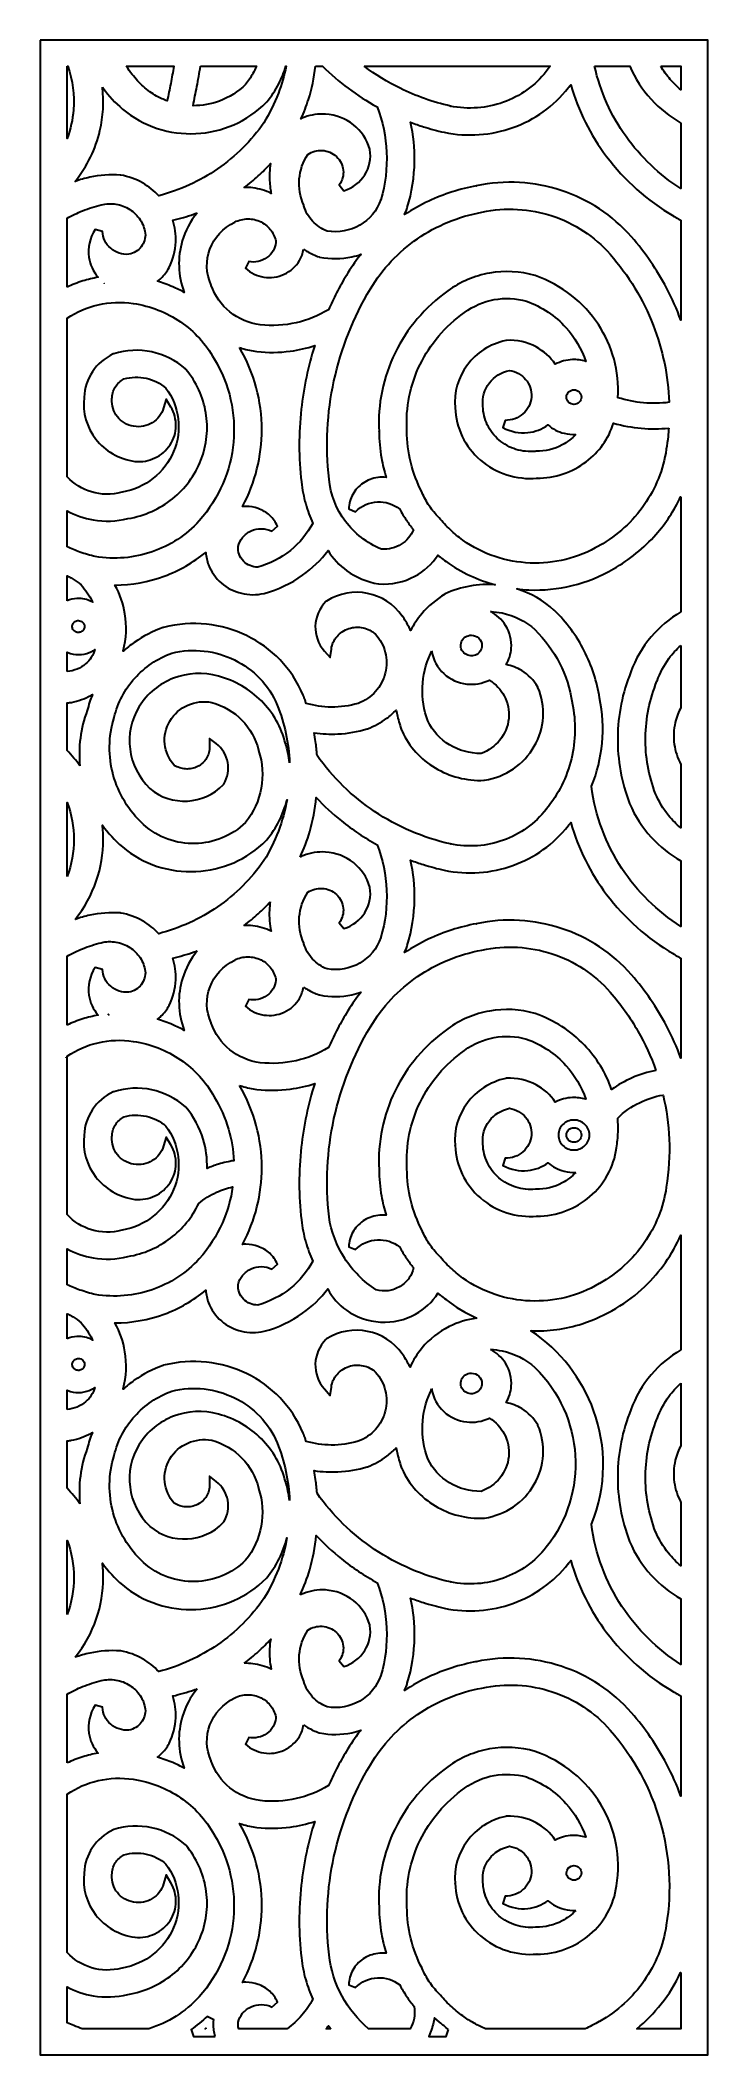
# Model space of a CAD drawing. Header units: centimetres. Extents: x 14.9 to 20.9, y -9 to 9.
import ezdxf

# ---------------------------------------------------------------- set-up
doc = ezdxf.new("R2010")
doc.units = ezdxf.units.CM
doc.header["$MEASUREMENT"] = 0
doc.layers.add('layer 1', color=7, linetype='Continuous')

msp = doc.modelspace()

# ---------------------------------------------------------------- linework, layer by layer
at = {"layer": 'layer 1', "color": 250, "lineweight": 30}
for points, knots in [([(14.94403, 9.00077), (14.94403, 9.00077), (20.90677, 9.00077), (20.90677, 9.00077), (20.90677, 9.00077), (20.90677, 9.00077), (20.90677, -9.00021), (20.90677, -9.00021), (20.90677, -9.00021), (20.90677, -9.00021), (14.94403, -9.00021), (14.94403, -9.00021), (14.94403, -9.00021), (14.94403, -9.00021), (14.94403, 9.00077), (14.94403, 9.00077)], [0, 0, 0, 0, 0.2, 0.2, 0.2, 0.2, 0.4, 0.4, 0.4, 0.4, 0.6, 0.6, 0.6, 0.6, 1, 1, 1, 1]), ([(15.18362, 8.76874), (15.18362, 8.76874), (15.18362, 8.12331), (15.18362, 8.12331), (15.18362, 8.12331), (15.21453, 8.20604), (15.23358, 8.29239), (15.24046, 8.37984), (15.24046, 8.37984), (15.25073, 8.51033), (15.23392, 8.64276), (15.18902, 8.76874), (15.18902, 8.76874), (15.18902, 8.76874), (15.18362, 8.76874), (15.18362, 8.76874)], [0, 0, 0, 0, 0.2, 0.2, 0.2, 0.2, 0.4, 0.4, 0.4, 0.4, 0.6, 0.6, 0.6, 0.6, 1, 1, 1, 1]), ([(15.49951, 8.58143), (15.51431, 8.45131), (15.50635, 8.32014), (15.47661, 8.1935), (15.47661, 8.1935), (15.4384, 8.03077), (15.36424, 7.87554), (15.2562, 7.7396), (15.2562, 7.7396), (15.29872, 7.75497), (15.34219, 7.76741), (15.3863, 7.77682), (15.3863, 7.77682), (15.47512, 7.79577), (15.56657, 7.80269), (15.65799, 7.79696), (15.65799, 7.79696), (15.65799, 7.79696), (15.66217, 7.79629), (15.66217, 7.79629), (15.66217, 7.79629), (15.73167, 7.78389), (15.79781, 7.75982), (15.85785, 7.72566), (15.85785, 7.72566), (15.91148, 7.69515), (15.96014, 7.65671), (16.00186, 7.61147), (16.00186, 7.61147), (16.19156, 7.66109), (16.369, 7.74274), (16.52672, 7.85131), (16.52672, 7.85131), (16.68845, 7.96265), (16.82942, 8.10227), (16.94157, 8.26462), (16.94157, 8.26462), (16.99307, 8.34852), (17.03633, 8.43655), (17.07096, 8.52754), (17.07096, 8.52754), (17.10083, 8.606), (17.12428, 8.68665), (17.14108, 8.76874), (17.14108, 8.76874), (17.14108, 8.76874), (17.13766, 8.76874), (17.13766, 8.76874), (17.13766, 8.76874), (17.12136, 8.71501), (17.10023, 8.66293), (17.07452, 8.61312), (17.07452, 8.61312), (17.04463, 8.55523), (17.00869, 8.50037), (16.9671, 8.44951), (16.9671, 8.44951), (16.9671, 8.44951), (16.96487, 8.44722), (16.96487, 8.44722), (16.96487, 8.44722), (16.79306, 8.2722), (16.56551, 8.17798), (16.33381, 8.16701), (16.33381, 8.16701), (16.10222, 8.15604), (15.86632, 8.22832), (15.67767, 8.38628), (15.67767, 8.38628), (15.67767, 8.38628), (15.67711, 8.38654), (15.67711, 8.38654), (15.67711, 8.38654), (15.61313, 8.44208), (15.55586, 8.50444), (15.50614, 8.57228), (15.50614, 8.57228), (15.50392, 8.57532), (15.50171, 8.57837), (15.49951, 8.58143)], [0, 0, 0, 0, 0.04761905, 0.04761905, 0.04761905, 0.04761905, 0.0952381, 0.0952381, 0.0952381, 0.0952381, 0.14285714, 0.14285714, 0.14285714, 0.14285714, 0.19047619, 0.19047619, 0.19047619, 0.19047619, 0.23809524, 0.23809524, 0.23809524, 0.23809524, 0.28571429, 0.28571429, 0.28571429, 0.28571429, 0.33333333, 0.33333333, 0.33333333, 0.33333333, 0.38095238, 0.38095238, 0.38095238, 0.38095238, 0.42857143, 0.42857143, 0.42857143, 0.42857143, 0.47619048, 0.47619048, 0.47619048, 0.47619048, 0.52380952, 0.52380952, 0.52380952, 0.52380952, 0.57142857, 0.57142857, 0.57142857, 0.57142857, 0.61904762, 0.61904762, 0.61904762, 0.61904762, 0.66666667, 0.66666667, 0.66666667, 0.66666667, 0.71428571, 0.71428571, 0.71428571, 0.71428571, 0.76190476, 0.76190476, 0.76190476, 0.76190476, 0.80952381, 0.80952381, 0.80952381, 0.80952381, 0.85714286, 0.85714286, 0.85714286, 0.85714286, 0.9047619, 0.9047619, 0.9047619, 0.9047619, 1, 1, 1, 1]), ([(15.7125, 8.76874), (15.72859, 8.74388), (15.7459, 8.71969), (15.76439, 8.69626), (15.76439, 8.69626), (15.79509, 8.65733), (15.82894, 8.62065), (15.86567, 8.5866), (15.86567, 8.5866), (15.86567, 8.5866), (15.86539, 8.58701), (15.86539, 8.58701), (15.86539, 8.58701), (15.9013, 8.55446), (15.94036, 8.52623), (15.98179, 8.50275), (15.98179, 8.50275), (16.01212, 8.48556), (16.04407, 8.47071), (16.07734, 8.45837), (16.07734, 8.45837), (16.08859, 8.51096), (16.09912, 8.56277), (16.10894, 8.6138), (16.10894, 8.6138), (16.11888, 8.66545), (16.12827, 8.7171), (16.13713, 8.76874), (16.13713, 8.76874), (16.13713, 8.76874), (15.7125, 8.76874), (15.7125, 8.76874)], [0, 0, 0, 0, 0.11111111, 0.11111111, 0.11111111, 0.11111111, 0.22222222, 0.22222222, 0.22222222, 0.22222222, 0.33333333, 0.33333333, 0.33333333, 0.33333333, 0.44444444, 0.44444444, 0.44444444, 0.44444444, 0.55555556, 0.55555556, 0.55555556, 0.55555556, 0.66666667, 0.66666667, 0.66666667, 0.66666667, 0.77777778, 0.77777778, 0.77777778, 0.77777778, 1, 1, 1, 1]), ([(16.37533, 8.76874), (16.36511, 8.7074), (16.35428, 8.64668), (16.34283, 8.58658), (16.34283, 8.58658), (16.33192, 8.52935), (16.32048, 8.47261), (16.30852, 8.4164), (16.30852, 8.4164), (16.39019, 8.41601), (16.47038, 8.43039), (16.54516, 8.45812), (16.54516, 8.45812), (16.63204, 8.49034), (16.71177, 8.54048), (16.77826, 8.60627), (16.77826, 8.60627), (16.80306, 8.63745), (16.82496, 8.67036), (16.84379, 8.70461), (16.84379, 8.70461), (16.85519, 8.72533), (16.86553, 8.74674), (16.87479, 8.76874), (16.87479, 8.76874), (16.87479, 8.76874), (16.37533, 8.76874), (16.37533, 8.76874)], [0, 0, 0, 0, 0.125, 0.125, 0.125, 0.125, 0.25, 0.25, 0.25, 0.25, 0.375, 0.375, 0.375, 0.375, 0.5, 0.5, 0.5, 0.5, 0.625, 0.625, 0.625, 0.625, 0.75, 0.75, 0.75, 0.75, 1, 1, 1, 1]), ([(17.40266, 8.76874), (17.39094, 8.66543), (17.37003, 8.56627), (17.33987, 8.47134), (17.33987, 8.47134), (17.32115, 8.41244), (17.29891, 8.3552), (17.27314, 8.29962), (17.27314, 8.29962), (17.28424, 8.30482), (17.29557, 8.30957), (17.30709, 8.31385), (17.30709, 8.31385), (17.36482, 8.3353), (17.42734, 8.345), (17.49122, 8.34107), (17.49122, 8.34107), (17.58479, 8.33532), (17.67145, 8.301), (17.74102, 8.24614), (17.74102, 8.24614), (17.81055, 8.19132), (17.86281, 8.11606), (17.88762, 8.02839), (17.88762, 8.02839), (17.88762, 8.02839), (17.88832, 8.02489), (17.88832, 8.02489), (17.88832, 8.02489), (17.90196, 7.94399), (17.88399, 7.86438), (17.84245, 7.79879), (17.84245, 7.79879), (17.80083, 7.73305), (17.73564, 7.68135), (17.65498, 7.65643), (17.65498, 7.65643), (17.65498, 7.65643), (17.61503, 7.70914), (17.61503, 7.70914), (17.61503, 7.70914), (17.64359, 7.74862), (17.65523, 7.79506), (17.65081, 7.83991), (17.65081, 7.83991), (17.64638, 7.88486), (17.62589, 7.92837), (17.59019, 7.96185), (17.59019, 7.96185), (17.5547, 7.99514), (17.50917, 8.01349), (17.4625, 8.01635), (17.4625, 8.01635), (17.41773, 8.0191), (17.37216, 8.00762), (17.33365, 7.98144), (17.33365, 7.98144), (17.29003, 7.91437), (17.26461, 7.8388), (17.25797, 7.76147), (17.25797, 7.76147), (17.25116, 7.68218), (17.2642, 7.60145), (17.29772, 7.52653), (17.29772, 7.52653), (17.29772, 7.52653), (17.29939, 7.52181), (17.29939, 7.52181), (17.29939, 7.52181), (17.31368, 7.47028), (17.3403, 7.42346), (17.37626, 7.38456), (17.37626, 7.38456), (17.41155, 7.34638), (17.45566, 7.31602), (17.50576, 7.29653), (17.50576, 7.29653), (17.61004, 7.27875), (17.71317, 7.29938), (17.7985, 7.3488), (17.7985, 7.3488), (17.88483, 7.3988), (17.95297, 7.47825), (17.98571, 7.57719), (17.98571, 7.57719), (17.98571, 7.57719), (17.98543, 7.57624), (17.98543, 7.57624), (17.98543, 7.57624), (18.02689, 7.7144), (18.04433, 7.85756), (18.03798, 8.00002), (18.03798, 8.00002), (18.03182, 8.13838), (18.00323, 8.27554), (17.95247, 8.40629), (17.95247, 8.40629), (17.86299, 8.45568), (17.77713, 8.51107), (17.69545, 8.57201), (17.69545, 8.57201), (17.61449, 8.63241), (17.53788, 8.69814), (17.46619, 8.76874), (17.46619, 8.76874), (17.46619, 8.76874), (17.40266, 8.76874), (17.40266, 8.76874)], [0, 0, 0, 0, 0.03571429, 0.03571429, 0.03571429, 0.03571429, 0.07142857, 0.07142857, 0.07142857, 0.07142857, 0.10714286, 0.10714286, 0.10714286, 0.10714286, 0.14285714, 0.14285714, 0.14285714, 0.14285714, 0.17857143, 0.17857143, 0.17857143, 0.17857143, 0.21428571, 0.21428571, 0.21428571, 0.21428571, 0.25, 0.25, 0.25, 0.25, 0.28571429, 0.28571429, 0.28571429, 0.28571429, 0.32142857, 0.32142857, 0.32142857, 0.32142857, 0.35714286, 0.35714286, 0.35714286, 0.35714286, 0.39285714, 0.39285714, 0.39285714, 0.39285714, 0.42857143, 0.42857143, 0.42857143, 0.42857143, 0.46428571, 0.46428571, 0.46428571, 0.46428571, 0.5, 0.5, 0.5, 0.5, 0.53571429, 0.53571429, 0.53571429, 0.53571429, 0.57142857, 0.57142857, 0.57142857, 0.57142857, 0.60714286, 0.60714286, 0.60714286, 0.60714286, 0.64285714, 0.64285714, 0.64285714, 0.64285714, 0.67857143, 0.67857143, 0.67857143, 0.67857143, 0.71428571, 0.71428571, 0.71428571, 0.71428571, 0.75, 0.75, 0.75, 0.75, 0.78571429, 0.78571429, 0.78571429, 0.78571429, 0.82142857, 0.82142857, 0.82142857, 0.82142857, 0.85714286, 0.85714286, 0.85714286, 0.85714286, 0.89285714, 0.89285714, 0.89285714, 0.89285714, 0.92857143, 0.92857143, 0.92857143, 0.92857143, 1, 1, 1, 1]), ([(17.83868, 8.76874), (17.93866, 8.69334), (18.04592, 8.62737), (18.15894, 8.57171), (18.15894, 8.57171), (18.30062, 8.50193), (18.4511, 8.44852), (18.6074, 8.41317), (18.6074, 8.41317), (18.6074, 8.41317), (18.6067, 8.4133), (18.6067, 8.4133), (18.6067, 8.4133), (18.76859, 8.37981), (18.93307, 8.3932), (19.08195, 8.44691), (19.08195, 8.44691), (19.23082, 8.50061), (19.36424, 8.59468), (19.46403, 8.72254), (19.46403, 8.72254), (19.46403, 8.72254), (19.46417, 8.72268), (19.46417, 8.72268), (19.46417, 8.72268), (19.47638, 8.73809), (19.48799, 8.75345), (19.49898, 8.76874), (19.49898, 8.76874), (19.49898, 8.76874), (17.83868, 8.76874), (17.83868, 8.76874)], [0, 0, 0, 0, 0.11111111, 0.11111111, 0.11111111, 0.11111111, 0.22222222, 0.22222222, 0.22222222, 0.22222222, 0.33333333, 0.33333333, 0.33333333, 0.33333333, 0.44444444, 0.44444444, 0.44444444, 0.44444444, 0.55555556, 0.55555556, 0.55555556, 0.55555556, 0.66666667, 0.66666667, 0.66666667, 0.66666667, 0.77777778, 0.77777778, 0.77777778, 0.77777778, 1, 1, 1, 1]), ([(19.8965, 8.76874), (19.94695, 8.54174), (20.04304, 8.32854), (20.17727, 8.14046), (20.17727, 8.14046), (20.30713, 7.9585), (20.4727, 7.80004), (20.66718, 7.67529), (20.66718, 7.67529), (20.66718, 7.67529), (20.66718, 8.26137), (20.66718, 8.26137), (20.66718, 8.26137), (20.56831, 8.31788), (20.47856, 8.38943), (20.40174, 8.47375), (20.40174, 8.47375), (20.32344, 8.55971), (20.25868, 8.65884), (20.21151, 8.76874), (20.21151, 8.76874), (20.21151, 8.76874), (19.8965, 8.76874), (19.8965, 8.76874)], [0, 0, 0, 0, 0.14285714, 0.14285714, 0.14285714, 0.14285714, 0.28571429, 0.28571429, 0.28571429, 0.28571429, 0.42857143, 0.42857143, 0.42857143, 0.42857143, 0.57142857, 0.57142857, 0.57142857, 0.57142857, 0.71428571, 0.71428571, 0.71428571, 0.71428571, 1, 1, 1, 1]), ([(20.48757, 8.76874), (20.51251, 8.72647), (20.54107, 8.68679), (20.57276, 8.65002), (20.57276, 8.65002), (20.60176, 8.61636), (20.63336, 8.58517), (20.66718, 8.55666), (20.66718, 8.55666), (20.66718, 8.55666), (20.66718, 8.76874), (20.66718, 8.76874), (20.66718, 8.76874), (20.66718, 8.76874), (20.48757, 8.76874), (20.48757, 8.76874)], [0, 0, 0, 0, 0.2, 0.2, 0.2, 0.2, 0.4, 0.4, 0.4, 0.4, 0.6, 0.6, 0.6, 0.6, 1, 1, 1, 1]), ([(20.66718, 7.39412), (20.65946, 7.39808), (20.65172, 7.40217), (20.64396, 7.4064), (20.64396, 7.4064), (20.63049, 7.41374), (20.61654, 7.42179), (20.60214, 7.43055), (20.60214, 7.43055), (20.60214, 7.43055), (20.60269, 7.43015), (20.60269, 7.43015), (20.60269, 7.43015), (20.36607, 7.56855), (20.16319, 7.74998), (20.00355, 7.96182), (20.00355, 7.96182), (19.85888, 8.15381), (19.7496, 8.37091), (19.6828, 8.60373), (19.6828, 8.60373), (19.67559, 8.59434), (19.66827, 8.58504), (19.66083, 8.57583), (19.66083, 8.57583), (19.66083, 8.57583), (19.66125, 8.5761), (19.66125, 8.5761), (19.66125, 8.5761), (19.53219, 8.41131), (19.35956, 8.2901), (19.16688, 8.22092), (19.16688, 8.22092), (18.97445, 8.15184), (18.76207, 8.13485), (18.55324, 8.17837), (18.55324, 8.17837), (18.55324, 8.17837), (18.55254, 8.1785), (18.55254, 8.1785), (18.55254, 8.1785), (18.49033, 8.19254), (18.42865, 8.2092), (18.36768, 8.22843), (18.36768, 8.22843), (18.329, 8.24062), (18.29046, 8.25393), (18.25211, 8.26833), (18.25211, 8.26833), (18.27755, 8.15319), (18.28935, 8.03622), (18.28752, 7.91968), (18.28752, 7.91968), (18.28535, 7.78083), (18.26389, 7.64202), (18.22319, 7.50704), (18.22319, 7.50704), (18.22319, 7.50704), (18.22305, 7.50623), (18.22305, 7.50623), (18.22305, 7.50623), (18.21604, 7.48475), (18.20784, 7.46361), (18.19852, 7.44289), (18.19852, 7.44289), (18.2676, 7.4884), (18.33993, 7.52889), (18.4149, 7.56407), (18.4149, 7.56407), (18.54916, 7.62706), (18.69201, 7.67305), (18.83995, 7.7004), (18.83995, 7.7004), (18.83995, 7.7004), (18.83898, 7.70026), (18.83898, 7.70026), (18.83898, 7.70026), (19.09593, 7.75495), (19.35801, 7.7383), (19.59823, 7.6592), (19.59823, 7.6592), (19.83857, 7.58007), (20.05688, 7.43855), (20.22618, 7.24353), (20.22618, 7.24353), (20.34875, 7.10244), (20.45321, 6.94945), (20.53857, 6.78791), (20.53857, 6.78791), (20.58793, 6.69449), (20.63086, 6.59822), (20.66718, 6.49973), (20.66718, 6.49973), (20.66718, 6.49973), (20.66718, 7.39412), (20.66718, 7.39412)], [0, 0, 0, 0, 0.04, 0.04, 0.04, 0.04, 0.08, 0.08, 0.08, 0.08, 0.12, 0.12, 0.12, 0.12, 0.16, 0.16, 0.16, 0.16, 0.2, 0.2, 0.2, 0.2, 0.24, 0.24, 0.24, 0.24, 0.28, 0.28, 0.28, 0.28, 0.32, 0.32, 0.32, 0.32, 0.36, 0.36, 0.36, 0.36, 0.4, 0.4, 0.4, 0.4, 0.44, 0.44, 0.44, 0.44, 0.48, 0.48, 0.48, 0.48, 0.52, 0.52, 0.52, 0.52, 0.56, 0.56, 0.56, 0.56, 0.6, 0.6, 0.6, 0.6, 0.64, 0.64, 0.64, 0.64, 0.68, 0.68, 0.68, 0.68, 0.72, 0.72, 0.72, 0.72, 0.76, 0.76, 0.76, 0.76, 0.8, 0.8, 0.8, 0.8, 0.84, 0.84, 0.84, 0.84, 0.88, 0.88, 0.88, 0.88, 0.92, 0.92, 0.92, 0.92, 1, 1, 1, 1]), ([(16.99279, 7.81571), (16.9942, 7.84385), (16.99707, 7.87149), (17.0016, 7.89895), (17.0016, 7.89895), (16.96695, 7.8608), (16.93037, 7.82419), (16.89198, 7.78927), (16.89198, 7.78927), (16.85191, 7.75283), (16.80988, 7.71823), (16.76605, 7.68566), (16.76605, 7.68566), (16.79197, 7.68632), (16.81789, 7.68505), (16.84358, 7.68185), (16.84358, 7.68185), (16.9001, 7.67481), (16.95546, 7.65848), (17.0071, 7.63303), (17.0071, 7.63303), (17.00391, 7.64842), (17.00122, 7.66391), (16.99903, 7.67948), (16.99903, 7.67948), (16.9926, 7.72519), (16.99053, 7.7708), (16.99279, 7.81571)], [0, 0, 0, 0, 0.125, 0.125, 0.125, 0.125, 0.25, 0.25, 0.25, 0.25, 0.375, 0.375, 0.375, 0.375, 0.5, 0.5, 0.5, 0.5, 0.625, 0.625, 0.625, 0.625, 0.75, 0.75, 0.75, 0.75, 1, 1, 1, 1]), ([(15.18362, 6.79513), (15.22913, 6.81669), (15.27628, 6.83508), (15.32471, 6.85017), (15.32471, 6.85017), (15.36892, 6.86395), (15.41406, 6.87492), (15.45984, 6.88297), (15.45984, 6.88297), (15.41576, 6.93501), (15.38834, 6.9969), (15.37869, 7.06129), (15.37869, 7.06129), (15.36607, 7.14552), (15.38388, 7.23406), (15.43462, 7.31034), (15.43462, 7.31034), (15.43462, 7.31034), (15.50018, 7.29282), (15.50018, 7.29282), (15.50018, 7.29282), (15.50117, 7.26364), (15.50819, 7.23551), (15.52048, 7.21001), (15.52048, 7.21001), (15.53276, 7.18453), (15.55055, 7.16124), (15.57307, 7.14171), (15.57307, 7.14171), (15.59551, 7.12226), (15.62138, 7.10773), (15.64898, 7.09868), (15.64898, 7.09868), (15.67621, 7.08976), (15.70557, 7.08609), (15.73543, 7.08822), (15.73543, 7.08822), (15.78085, 7.09743), (15.81921, 7.12218), (15.84531, 7.15579), (15.84531, 7.15579), (15.87159, 7.18963), (15.88556, 7.23244), (15.88195, 7.27745), (15.88195, 7.27745), (15.88195, 7.27745), (15.88187, 7.27795), (15.88187, 7.27795), (15.88187, 7.27795), (15.87509, 7.32084), (15.85904, 7.36147), (15.83529, 7.39748), (15.83529, 7.39748), (15.81148, 7.43357), (15.78016, 7.46478), (15.74286, 7.48876), (15.74286, 7.48876), (15.70539, 7.51285), (15.66352, 7.52873), (15.62009, 7.53594), (15.62009, 7.53594), (15.57668, 7.54314), (15.53171, 7.54165), (15.48805, 7.53101), (15.48805, 7.53101), (15.43144, 7.51721), (15.37602, 7.49926), (15.32224, 7.4774), (15.32224, 7.4774), (15.27427, 7.4579), (15.22796, 7.43547), (15.18362, 7.41027), (15.18362, 7.41027), (15.18362, 7.41027), (15.18362, 6.79513), (15.18362, 6.79513)], [0, 0, 0, 0, 0.05, 0.05, 0.05, 0.05, 0.1, 0.1, 0.1, 0.1, 0.15, 0.15, 0.15, 0.15, 0.2, 0.2, 0.2, 0.2, 0.25, 0.25, 0.25, 0.25, 0.3, 0.3, 0.3, 0.3, 0.35, 0.35, 0.35, 0.35, 0.4, 0.4, 0.4, 0.4, 0.45, 0.45, 0.45, 0.45, 0.5, 0.5, 0.5, 0.5, 0.55, 0.55, 0.55, 0.55, 0.6, 0.6, 0.6, 0.6, 0.65, 0.65, 0.65, 0.65, 0.7, 0.7, 0.7, 0.7, 0.75, 0.75, 0.75, 0.75, 0.8, 0.8, 0.8, 0.8, 0.85, 0.85, 0.85, 0.85, 0.9, 0.9, 0.9, 0.9, 1, 1, 1, 1]), ([(16.34423, 7.4573), (16.33406, 7.45357), (16.32385, 7.44992), (16.31358, 7.44637), (16.31358, 7.44637), (16.25383, 7.4257), (16.19202, 7.40809), (16.12835, 7.3938), (16.12835, 7.3938), (16.14846, 7.33024), (16.15703, 7.26438), (16.1542, 7.19905), (16.1542, 7.19905), (16.15079, 7.1207), (16.13097, 7.04288), (16.09493, 6.9705), (16.09493, 6.9705), (16.09493, 6.9705), (16.09451, 6.9697), (16.09451, 6.9697), (16.09451, 6.9697), (16.07554, 6.93399), (16.05097, 6.90158), (16.02188, 6.87349), (16.02188, 6.87349), (16.01229, 6.86422), (16.00221, 6.85544), (15.9917, 6.84717), (15.9917, 6.84717), (16.03773, 6.83337), (16.08287, 6.81698), (16.1269, 6.7981), (16.1269, 6.7981), (16.16227, 6.78293), (16.19691, 6.76614), (16.23073, 6.74778), (16.23073, 6.74778), (16.17252, 6.89947), (16.16907, 7.06016), (16.2128, 7.20736), (16.2128, 7.20736), (16.23955, 7.29738), (16.28393, 7.38241), (16.34423, 7.4573)], [0, 0, 0, 0, 0.08333333, 0.08333333, 0.08333333, 0.08333333, 0.16666667, 0.16666667, 0.16666667, 0.16666667, 0.25, 0.25, 0.25, 0.25, 0.33333333, 0.33333333, 0.33333333, 0.33333333, 0.41666667, 0.41666667, 0.41666667, 0.41666667, 0.5, 0.5, 0.5, 0.5, 0.58333333, 0.58333333, 0.58333333, 0.58333333, 0.66666667, 0.66666667, 0.66666667, 0.66666667, 0.75, 0.75, 0.75, 0.75, 0.83333333, 0.83333333, 0.83333333, 0.83333333, 1, 1, 1, 1]), ([(17.29597, 7.13445), (17.29007, 7.09829), (17.27738, 7.06367), (17.25884, 7.03221), (17.25884, 7.03221), (17.22826, 6.98032), (17.18181, 6.93727), (17.12374, 6.91029), (17.12374, 6.91029), (17.06582, 6.88337), (17.00218, 6.87525), (16.94128, 6.88462), (16.94128, 6.88462), (16.88047, 6.89397), (16.82256, 6.92081), (16.77603, 6.96384), (16.77603, 6.96384), (16.77603, 6.96384), (16.80693, 7.02261), (16.80693, 7.02261), (16.80693, 7.02261), (16.83523, 7.0175), (16.86405, 7.01824), (16.89162, 7.02442), (16.89162, 7.02442), (16.91906, 7.03058), (16.94519, 7.04217), (16.96827, 7.0588), (16.96827, 7.0588), (16.99123, 7.07534), (17.01018, 7.09627), (17.02423, 7.12007), (17.02423, 7.12007), (17.03754, 7.14263), (17.04632, 7.16762), (17.0498, 7.19373), (17.0498, 7.19373), (17.04426, 7.23238), (17.02944, 7.26853), (17.00719, 7.29961), (17.00719, 7.29961), (16.98428, 7.33161), (16.95334, 7.35836), (16.91642, 7.37701), (16.91642, 7.37701), (16.87957, 7.39563), (16.83913, 7.40488), (16.79867, 7.40478), (16.79867, 7.40478), (16.75826, 7.40468), (16.71792, 7.39523), (16.68124, 7.37646), (16.68124, 7.37646), (16.68124, 7.37646), (16.68069, 7.37619), (16.68069, 7.37619), (16.68069, 7.37619), (16.57431, 7.32414), (16.49804, 7.23648), (16.46018, 7.13535), (16.46018, 7.13535), (16.42234, 7.03426), (16.4229, 6.91963), (16.47016, 6.81356), (16.47016, 6.81356), (16.47016, 6.81356), (16.47128, 6.81073), (16.47128, 6.81073), (16.47128, 6.81073), (16.50341, 6.71616), (16.56202, 6.63467), (16.63806, 6.57357), (16.63806, 6.57357), (16.71423, 6.51236), (16.80773, 6.47155), (16.90948, 6.45844), (16.90948, 6.45844), (16.90948, 6.45844), (16.90892, 6.45858), (16.90892, 6.45858), (16.90892, 6.45858), (17.01723, 6.44656), (17.12603, 6.45294), (17.23065, 6.47666), (17.23065, 6.47666), (17.3319, 6.49961), (17.42911, 6.53874), (17.51807, 6.59307), (17.51807, 6.59307), (17.5408, 6.6436), (17.56525, 6.694), (17.59137, 6.74422), (17.59137, 6.74422), (17.61886, 6.79707), (17.64794, 6.84908), (17.67857, 6.90018), (17.67857, 6.90018), (17.67857, 6.90018), (17.67843, 6.90018), (17.67843, 6.90018), (17.67843, 6.90018), (17.71453, 6.96087), (17.75457, 7.01926), (17.79826, 7.07501), (17.79826, 7.07501), (17.80187, 7.07961), (17.8055, 7.08419), (17.80916, 7.08876), (17.80916, 7.08876), (17.78213, 7.07931), (17.75453, 7.07153), (17.72651, 7.06548), (17.72651, 7.06548), (17.63312, 7.0453), (17.5354, 7.04433), (17.43982, 7.06396), (17.43982, 7.06396), (17.43982, 7.06396), (17.43523, 7.06517), (17.43523, 7.06517), (17.43523, 7.06517), (17.39934, 7.07757), (17.3647, 7.09334), (17.33178, 7.11221), (17.33178, 7.11221), (17.3196, 7.11918), (17.30765, 7.12661), (17.29597, 7.13445)], [0, 0, 0, 0, 0.03030303, 0.03030303, 0.03030303, 0.03030303, 0.06060606, 0.06060606, 0.06060606, 0.06060606, 0.09090909, 0.09090909, 0.09090909, 0.09090909, 0.12121212, 0.12121212, 0.12121212, 0.12121212, 0.15151515, 0.15151515, 0.15151515, 0.15151515, 0.18181818, 0.18181818, 0.18181818, 0.18181818, 0.21212121, 0.21212121, 0.21212121, 0.21212121, 0.24242424, 0.24242424, 0.24242424, 0.24242424, 0.27272727, 0.27272727, 0.27272727, 0.27272727, 0.3030303, 0.3030303, 0.3030303, 0.3030303, 0.33333333, 0.33333333, 0.33333333, 0.33333333, 0.36363636, 0.36363636, 0.36363636, 0.36363636, 0.39393939, 0.39393939, 0.39393939, 0.39393939, 0.42424242, 0.42424242, 0.42424242, 0.42424242, 0.45454545, 0.45454545, 0.45454545, 0.45454545, 0.48484848, 0.48484848, 0.48484848, 0.48484848, 0.51515152, 0.51515152, 0.51515152, 0.51515152, 0.54545455, 0.54545455, 0.54545455, 0.54545455, 0.57575758, 0.57575758, 0.57575758, 0.57575758, 0.60606061, 0.60606061, 0.60606061, 0.60606061, 0.63636364, 0.63636364, 0.63636364, 0.63636364, 0.66666667, 0.66666667, 0.66666667, 0.66666667, 0.6969697, 0.6969697, 0.6969697, 0.6969697, 0.72727273, 0.72727273, 0.72727273, 0.72727273, 0.75757576, 0.75757576, 0.75757576, 0.75757576, 0.78787879, 0.78787879, 0.78787879, 0.78787879, 0.81818182, 0.81818182, 0.81818182, 0.81818182, 0.84848485, 0.84848485, 0.84848485, 0.84848485, 0.87878788, 0.87878788, 0.87878788, 0.87878788, 0.90909091, 0.90909091, 0.90909091, 0.90909091, 0.93939394, 0.93939394, 0.93939394, 0.93939394, 1, 1, 1, 1]), ([(20.10451, 5.80708), (20.17897, 5.78311), (20.25572, 5.76765), (20.3332, 5.76083), (20.3332, 5.76083), (20.40932, 5.75414), (20.48634, 5.75579), (20.56281, 5.76591), (20.56281, 5.76591), (20.55378, 6.00359), (20.50478, 6.23648), (20.41918, 6.45587), (20.41918, 6.45587), (20.33001, 6.68444), (20.20096, 6.89864), (20.03589, 7.08863), (20.03589, 7.08863), (19.89588, 7.24988), (19.71552, 7.36672), (19.51717, 7.43181), (19.51717, 7.43181), (19.31862, 7.49696), (19.10205, 7.51042), (18.88984, 7.46485), (18.88984, 7.46485), (18.88984, 7.46485), (18.88873, 7.46458), (18.88873, 7.46458), (18.88873, 7.46458), (18.67928, 7.42622), (18.4837, 7.34453), (18.31391, 7.22771), (18.31391, 7.22771), (18.14424, 7.11097), (18.00023, 6.95895), (17.89378, 6.77983), (17.89378, 6.77983), (17.89378, 6.77983), (17.89364, 6.77983), (17.89364, 6.77983), (17.89364, 6.77983), (17.7398, 6.52291), (17.63046, 6.24556), (17.56801, 5.95869), (17.56801, 5.95869), (17.50554, 5.67174), (17.48994, 5.3752), (17.5236, 5.07996), (17.5236, 5.07996), (17.5236, 5.07996), (17.5236, 5.07929), (17.5236, 5.07929), (17.5236, 5.07929), (17.53661, 4.9406), (17.58859, 4.81083), (17.67049, 4.70198), (17.67049, 4.70198), (17.75133, 4.59454), (17.8612, 4.50773), (17.99139, 4.45309), (17.99139, 4.45309), (18.05588, 4.4483), (18.11798, 4.465), (18.16914, 4.49775), (18.16914, 4.49775), (18.21695, 4.52836), (18.2552, 4.57302), (18.2769, 4.62727), (18.2769, 4.62727), (18.25553, 4.65475), (18.23516, 4.68297), (18.21582, 4.71187), (18.21582, 4.71187), (18.19427, 4.74408), (18.17395, 4.77727), (18.1549, 4.81136), (18.1549, 4.81136), (18.09751, 4.85809), (18.02614, 4.87937), (17.95594, 4.87594), (17.95594, 4.87594), (17.88401, 4.87242), (17.81347, 4.84283), (17.76075, 4.78796), (17.76075, 4.78796), (17.76075, 4.78796), (17.69909, 4.81236), (17.69909, 4.81236), (17.69909, 4.81236), (17.70046, 4.85864), (17.71317, 4.9033), (17.73537, 4.94306), (17.73537, 4.94306), (17.75759, 4.98285), (17.78925, 5.01763), (17.82852, 5.0441), (17.82852, 5.0441), (17.86775, 5.07055), (17.91243, 5.08722), (17.95872, 5.09359), (17.95872, 5.09359), (17.95872, 5.09359), (17.95858, 5.09359), (17.95858, 5.09359), (17.95858, 5.09359), (17.98342, 5.09701), (18.00869, 5.09742), (18.03383, 5.09476), (18.03383, 5.09476), (18.01645, 5.15156), (18.00264, 5.20932), (17.99244, 5.26772), (17.99244, 5.26772), (17.97877, 5.34604), (17.97161, 5.42518), (17.97111, 5.50439), (17.97111, 5.50439), (17.97111, 5.50439), (17.97111, 5.50263), (17.97111, 5.50263), (17.97111, 5.50263), (17.95685, 5.74921), (18.00762, 5.99106), (18.11348, 6.20786), (18.11348, 6.20786), (18.21928, 6.42452), (18.38013, 6.61596), (18.5861, 6.76183), (18.5861, 6.76183), (18.5861, 6.76183), (18.58555, 6.76156), (18.58555, 6.76156), (18.58555, 6.76156), (18.69638, 6.84315), (18.82427, 6.8967), (18.95803, 6.92026), (18.95803, 6.92026), (19.09157, 6.94377), (19.23066, 6.93721), (19.36414, 6.8986), (19.36414, 6.8986), (19.36414, 6.8986), (19.36609, 6.89793), (19.36609, 6.89793), (19.36609, 6.89793), (19.60523, 6.81353), (19.80019, 6.65687), (19.92985, 6.46003), (19.92985, 6.46003), (20.05495, 6.27011), (20.11947, 6.04288), (20.10451, 5.80708)], [0, 0, 0, 0, 0.02564103, 0.02564103, 0.02564103, 0.02564103, 0.05128205, 0.05128205, 0.05128205, 0.05128205, 0.07692308, 0.07692308, 0.07692308, 0.07692308, 0.1025641, 0.1025641, 0.1025641, 0.1025641, 0.12820513, 0.12820513, 0.12820513, 0.12820513, 0.15384615, 0.15384615, 0.15384615, 0.15384615, 0.17948718, 0.17948718, 0.17948718, 0.17948718, 0.20512821, 0.20512821, 0.20512821, 0.20512821, 0.23076923, 0.23076923, 0.23076923, 0.23076923, 0.25641026, 0.25641026, 0.25641026, 0.25641026, 0.28205128, 0.28205128, 0.28205128, 0.28205128, 0.30769231, 0.30769231, 0.30769231, 0.30769231, 0.33333333, 0.33333333, 0.33333333, 0.33333333, 0.35897436, 0.35897436, 0.35897436, 0.35897436, 0.38461538, 0.38461538, 0.38461538, 0.38461538, 0.41025641, 0.41025641, 0.41025641, 0.41025641, 0.43589744, 0.43589744, 0.43589744, 0.43589744, 0.46153846, 0.46153846, 0.46153846, 0.46153846, 0.48717949, 0.48717949, 0.48717949, 0.48717949, 0.51282051, 0.51282051, 0.51282051, 0.51282051, 0.53846154, 0.53846154, 0.53846154, 0.53846154, 0.56410256, 0.56410256, 0.56410256, 0.56410256, 0.58974359, 0.58974359, 0.58974359, 0.58974359, 0.61538462, 0.61538462, 0.61538462, 0.61538462, 0.64102564, 0.64102564, 0.64102564, 0.64102564, 0.66666667, 0.66666667, 0.66666667, 0.66666667, 0.69230769, 0.69230769, 0.69230769, 0.69230769, 0.71794872, 0.71794872, 0.71794872, 0.71794872, 0.74358974, 0.74358974, 0.74358974, 0.74358974, 0.76923077, 0.76923077, 0.76923077, 0.76923077, 0.79487179, 0.79487179, 0.79487179, 0.79487179, 0.82051282, 0.82051282, 0.82051282, 0.82051282, 0.84615385, 0.84615385, 0.84615385, 0.84615385, 0.87179487, 0.87179487, 0.87179487, 0.87179487, 0.8974359, 0.8974359, 0.8974359, 0.8974359, 0.92307692, 0.92307692, 0.92307692, 0.92307692, 0.94871795, 0.94871795, 0.94871795, 0.94871795, 1, 1, 1, 1]), ([(15.18362, 4.47372), (15.22085, 4.45656), (15.25895, 4.44109), (15.29779, 4.42738), (15.29779, 4.42738), (15.34279, 4.41151), (15.38879, 4.39798), (15.43561, 4.38694), (15.43561, 4.38694), (15.60844, 4.35864), (15.78269, 4.37468), (15.94266, 4.42966), (15.94266, 4.42966), (16.10281, 4.48471), (16.24861, 4.57876), (16.36431, 4.70638), (16.36431, 4.70638), (16.36431, 4.70638), (16.36404, 4.70611), (16.36404, 4.70611), (16.36404, 4.70611), (16.54297, 4.90878), (16.64592, 5.15539), (16.66945, 5.40905), (16.66945, 5.40905), (16.69299, 5.6628), (16.63706, 5.92331), (16.49826, 6.15369), (16.49826, 6.15369), (16.49826, 6.15369), (16.4977, 6.1549), (16.4977, 6.1549), (16.4977, 6.1549), (16.42418, 6.28768), (16.32043, 6.39988), (16.19654, 6.48462), (16.19654, 6.48462), (16.07272, 6.56931), (15.9288, 6.62647), (15.77485, 6.64919), (15.77485, 6.64919), (15.77485, 6.64919), (15.77471, 6.64933), (15.77471, 6.64933), (15.77471, 6.64933), (15.66921, 6.66548), (15.56235, 6.661), (15.46007, 6.63729), (15.46007, 6.63729), (15.36171, 6.61449), (15.26779, 6.57384), (15.18362, 6.51658), (15.18362, 6.51658), (15.18362, 6.51658), (15.18362, 5.10068), (15.18362, 5.10068), (15.18362, 5.10068), (15.24283, 5.03613), (15.31855, 4.98969), (15.40146, 4.96497), (15.40146, 4.96497), (15.48742, 4.93933), (15.58122, 4.9369), (15.6725, 4.96165), (15.6725, 4.96165), (15.6725, 4.96165), (15.67584, 4.96233), (15.67584, 4.96233), (15.67584, 4.96233), (15.77947, 4.98056), (15.8747, 5.02396), (15.95392, 5.08648), (15.95392, 5.08648), (16.03305, 5.14894), (16.09612, 5.23051), (16.13549, 5.32519), (16.13549, 5.32519), (16.17486, 5.41984), (16.18776, 5.52107), (16.1754, 5.6194), (16.1754, 5.6194), (16.16321, 5.71635), (16.12643, 5.81034), (16.06621, 5.89228), (16.06621, 5.89228), (16.01521, 5.93636), (15.95435, 5.96619), (15.88989, 5.98037), (15.88989, 5.98037), (15.82532, 5.99458), (15.75703, 5.99315), (15.69128, 5.9747), (15.69128, 5.9747), (15.65886, 5.95717), (15.63242, 5.93176), (15.61389, 5.90162), (15.61389, 5.90162), (15.5948, 5.87057), (15.58431, 5.83455), (15.58455, 5.79704), (15.58455, 5.79704), (15.58455, 5.79704), (15.58455, 5.79421), (15.58455, 5.79421), (15.58455, 5.79421), (15.57957, 5.73538), (15.59797, 5.67975), (15.63251, 5.6364), (15.63251, 5.6364), (15.66714, 5.59295), (15.71798, 5.56157), (15.77778, 5.55136), (15.77778, 5.55136), (15.83765, 5.54114), (15.89657, 5.55381), (15.9445, 5.5832), (15.9445, 5.5832), (15.99231, 5.61253), (16.02924, 5.65862), (16.04527, 5.71534), (16.04527, 5.71534), (16.04527, 5.71534), (16.06767, 5.79462), (16.06767, 5.79462), (16.06767, 5.79462), (16.06767, 5.79462), (16.1104, 5.7237), (16.1104, 5.7237), (16.1104, 5.7237), (16.14204, 5.67119), (16.1572, 5.61239), (16.15603, 5.55396), (16.15603, 5.55396), (16.15486, 5.49529), (16.13735, 5.43699), (16.10365, 5.38574), (16.10365, 5.38574), (16.07001, 5.33457), (16.02288, 5.29459), (15.96848, 5.26874), (15.96848, 5.26874), (15.91439, 5.24303), (15.85298, 5.2315), (15.7904, 5.23705), (15.7904, 5.23705), (15.7904, 5.23705), (15.78846, 5.23719), (15.78846, 5.23719), (15.78846, 5.23719), (15.64451, 5.25772), (15.52229, 5.33218), (15.44065, 5.43646), (15.44065, 5.43646), (15.35977, 5.53979), (15.31883, 5.6725), (15.33621, 5.81107), (15.33621, 5.81107), (15.3387, 5.8938), (15.36503, 5.9725), (15.41005, 6.03953), (15.41005, 6.03953), (15.45508, 6.10657), (15.51873, 6.16178), (15.59588, 6.19754), (15.59588, 6.19754), (15.59588, 6.19754), (15.60019, 6.19915), (15.60019, 6.19915), (15.60019, 6.19915), (15.71164, 6.23466), (15.82863, 6.23948), (15.93925, 6.21613), (15.93925, 6.21613), (16.05007, 6.19274), (16.15447, 6.14119), (16.24054, 6.06401), (16.24054, 6.06401), (16.24054, 6.06401), (16.24388, 6.06037), (16.24388, 6.06037), (16.24388, 6.06037), (16.33919, 5.94648), (16.39976, 5.81237), (16.42318, 5.67241), (16.42318, 5.67241), (16.44658, 5.53255), (16.43284, 5.38686), (16.37957, 5.24971), (16.37957, 5.24971), (16.32628, 5.11248), (16.23746, 4.99411), (16.1247, 4.90388), (16.1247, 4.90388), (16.01219, 4.81384), (15.87582, 4.75175), (15.72709, 4.72679), (15.72709, 4.72679), (15.62333, 4.70052), (15.51783, 4.69722), (15.4171, 4.71432), (15.4171, 4.71432), (15.33503, 4.72826), (15.25603, 4.75578), (15.18362, 4.79548), (15.18362, 4.79548), (15.18362, 4.79548), (15.18362, 4.47372), (15.18362, 4.47372)], [0, 0, 0, 0, 0.01886792, 0.01886792, 0.01886792, 0.01886792, 0.03773585, 0.03773585, 0.03773585, 0.03773585, 0.05660377, 0.05660377, 0.05660377, 0.05660377, 0.0754717, 0.0754717, 0.0754717, 0.0754717, 0.09433962, 0.09433962, 0.09433962, 0.09433962, 0.11320755, 0.11320755, 0.11320755, 0.11320755, 0.13207547, 0.13207547, 0.13207547, 0.13207547, 0.1509434, 0.1509434, 0.1509434, 0.1509434, 0.16981132, 0.16981132, 0.16981132, 0.16981132, 0.18867925, 0.18867925, 0.18867925, 0.18867925, 0.20754717, 0.20754717, 0.20754717, 0.20754717, 0.22641509, 0.22641509, 0.22641509, 0.22641509, 0.24528302, 0.24528302, 0.24528302, 0.24528302, 0.26415094, 0.26415094, 0.26415094, 0.26415094, 0.28301887, 0.28301887, 0.28301887, 0.28301887, 0.30188679, 0.30188679, 0.30188679, 0.30188679, 0.32075472, 0.32075472, 0.32075472, 0.32075472, 0.33962264, 0.33962264, 0.33962264, 0.33962264, 0.35849057, 0.35849057, 0.35849057, 0.35849057, 0.37735849, 0.37735849, 0.37735849, 0.37735849, 0.39622642, 0.39622642, 0.39622642, 0.39622642, 0.41509434, 0.41509434, 0.41509434, 0.41509434, 0.43396226, 0.43396226, 0.43396226, 0.43396226, 0.45283019, 0.45283019, 0.45283019, 0.45283019, 0.47169811, 0.47169811, 0.47169811, 0.47169811, 0.49056604, 0.49056604, 0.49056604, 0.49056604, 0.50943396, 0.50943396, 0.50943396, 0.50943396, 0.52830189, 0.52830189, 0.52830189, 0.52830189, 0.54716981, 0.54716981, 0.54716981, 0.54716981, 0.56603774, 0.56603774, 0.56603774, 0.56603774, 0.58490566, 0.58490566, 0.58490566, 0.58490566, 0.60377358, 0.60377358, 0.60377358, 0.60377358, 0.62264151, 0.62264151, 0.62264151, 0.62264151, 0.64150943, 0.64150943, 0.64150943, 0.64150943, 0.66037736, 0.66037736, 0.66037736, 0.66037736, 0.67924528, 0.67924528, 0.67924528, 0.67924528, 0.69811321, 0.69811321, 0.69811321, 0.69811321, 0.71698113, 0.71698113, 0.71698113, 0.71698113, 0.73584906, 0.73584906, 0.73584906, 0.73584906, 0.75471698, 0.75471698, 0.75471698, 0.75471698, 0.77358491, 0.77358491, 0.77358491, 0.77358491, 0.79245283, 0.79245283, 0.79245283, 0.79245283, 0.81132075, 0.81132075, 0.81132075, 0.81132075, 0.83018868, 0.83018868, 0.83018868, 0.83018868, 0.8490566, 0.8490566, 0.8490566, 0.8490566, 0.86792453, 0.86792453, 0.86792453, 0.86792453, 0.88679245, 0.88679245, 0.88679245, 0.88679245, 0.90566038, 0.90566038, 0.90566038, 0.90566038, 0.9245283, 0.9245283, 0.9245283, 0.9245283, 0.94339623, 0.94339623, 0.94339623, 0.94339623, 0.96226415, 0.96226415, 0.96226415, 0.96226415, 1, 1, 1, 1]), ([(15.51511, 6.83087), (15.51511, 6.83087), (15.51509, 6.83081), (15.51509, 6.83081), (15.51509, 6.83081), (15.51583, 6.83032), (15.51619, 6.8301), (15.51511, 6.83087)], [0, 0, 0, 0, 0.33333333, 0.33333333, 0.33333333, 0.33333333, 1, 1, 1, 1]), ([(20.55904, 5.53603), (20.47679, 5.52742), (20.39449, 5.52669), (20.31335, 5.53375), (20.31335, 5.53375), (20.22995, 5.541), (20.14704, 5.55647), (20.0659, 5.58004), (20.0659, 5.58004), (20.022, 5.44022), (19.93508, 5.32107), (19.82144, 5.23495), (19.82144, 5.23495), (19.69829, 5.14163), (19.54388, 5.08711), (19.37897, 5.08713), (19.37897, 5.08713), (19.37897, 5.08713), (19.3819, 5.08713), (19.3819, 5.08713), (19.3819, 5.08713), (19.28999, 5.0795), (19.19825, 5.09042), (19.11204, 5.11816), (19.11204, 5.11816), (19.02596, 5.14586), (18.94566, 5.19037), (18.87649, 5.24997), (18.87649, 5.24997), (18.80747, 5.30944), (18.75253, 5.3815), (18.71407, 5.46117), (18.71407, 5.46117), (18.67557, 5.54092), (18.65368, 5.628), (18.65082, 5.71743), (18.65082, 5.71743), (18.65082, 5.71743), (18.6511, 5.71514), (18.6511, 5.71514), (18.6511, 5.71514), (18.63707, 5.85655), (18.67854, 5.99188), (18.75929, 6.09951), (18.75929, 6.09951), (18.84007, 6.20717), (18.9602, 6.2872), (19.10348, 6.31799), (19.10348, 6.31799), (19.10348, 6.31799), (19.10905, 6.31894), (19.10905, 6.31894), (19.10905, 6.31894), (19.20276, 6.32443), (19.2941, 6.30328), (19.37339, 6.26069), (19.37339, 6.26069), (19.44183, 6.22392), (19.50109, 6.17111), (19.5449, 6.10563), (19.5449, 6.10563), (19.5928, 6.13123), (19.64558, 6.14507), (19.69878, 6.14701), (19.69878, 6.14701), (19.73844, 6.14846), (19.77841, 6.14325), (19.81685, 6.13132), (19.81685, 6.13132), (19.77983, 6.24398), (19.71933, 6.34668), (19.64045, 6.43381), (19.64045, 6.43381), (19.54611, 6.53801), (19.42547, 6.61989), (19.28726, 6.66983), (19.28726, 6.66983), (19.19239, 6.69631), (19.09379, 6.70028), (18.99923, 6.68314), (18.99923, 6.68314), (18.90434, 6.66594), (18.81355, 6.62744), (18.73471, 6.56908), (18.73471, 6.56908), (18.73471, 6.56908), (18.73416, 6.56854), (18.73416, 6.56854), (18.73416, 6.56854), (18.56102, 6.44625), (18.426, 6.28564), (18.33749, 6.10393), (18.33749, 6.10393), (18.24901, 5.92225), (18.20691, 5.7192), (18.21958, 5.51198), (18.21958, 5.51198), (18.21958, 5.51198), (18.21958, 5.50996), (18.21958, 5.50996), (18.21958, 5.50996), (18.21987, 5.41449), (18.2316, 5.3197), (18.25431, 5.22744), (18.25431, 5.22744), (18.27702, 5.13516), (18.31072, 5.0454), (18.35495, 4.96001), (18.35495, 4.96001), (18.35495, 4.96001), (18.35593, 4.95772), (18.35593, 4.95772), (18.35593, 4.95772), (18.37339, 4.91649), (18.39473, 4.87703), (18.41962, 4.83981), (18.41962, 4.83981), (18.4445, 4.80261), (18.47298, 4.7676), (18.50473, 4.73526), (18.50473, 4.73526), (18.50473, 4.73526), (18.50654, 4.73324), (18.50654, 4.73324), (18.50654, 4.73324), (18.53768, 4.69626), (18.57108, 4.66103), (18.60654, 4.62771), (18.60654, 4.62771), (18.64174, 4.59463), (18.67899, 4.56347), (18.71811, 4.53441), (18.71811, 4.53441), (18.89723, 4.40708), (19.10728, 4.33846), (19.32, 4.3297), (19.32, 4.3297), (19.53299, 4.32094), (19.74848, 4.37211), (19.93817, 4.48437), (19.93817, 4.48437), (19.93817, 4.48437), (19.93873, 4.48478), (19.93873, 4.48478), (19.93873, 4.48478), (20.10114, 4.5766), (20.23736, 4.70168), (20.33954, 4.84876), (20.33954, 4.84876), (20.44183, 4.99597), (20.51021, 5.16532), (20.53685, 5.34553), (20.53685, 5.34553), (20.53685, 5.34553), (20.53699, 5.34593), (20.53699, 5.34593), (20.53699, 5.34593), (20.54314, 5.38372), (20.54831, 5.42215), (20.55248, 5.4612), (20.55248, 5.4612), (20.55507, 5.48543), (20.55726, 5.51038), (20.55904, 5.53603)], [0, 0, 0, 0, 0.02380952, 0.02380952, 0.02380952, 0.02380952, 0.04761905, 0.04761905, 0.04761905, 0.04761905, 0.07142857, 0.07142857, 0.07142857, 0.07142857, 0.0952381, 0.0952381, 0.0952381, 0.0952381, 0.11904762, 0.11904762, 0.11904762, 0.11904762, 0.14285714, 0.14285714, 0.14285714, 0.14285714, 0.16666667, 0.16666667, 0.16666667, 0.16666667, 0.19047619, 0.19047619, 0.19047619, 0.19047619, 0.21428571, 0.21428571, 0.21428571, 0.21428571, 0.23809524, 0.23809524, 0.23809524, 0.23809524, 0.26190476, 0.26190476, 0.26190476, 0.26190476, 0.28571429, 0.28571429, 0.28571429, 0.28571429, 0.30952381, 0.30952381, 0.30952381, 0.30952381, 0.33333333, 0.33333333, 0.33333333, 0.33333333, 0.35714286, 0.35714286, 0.35714286, 0.35714286, 0.38095238, 0.38095238, 0.38095238, 0.38095238, 0.4047619, 0.4047619, 0.4047619, 0.4047619, 0.42857143, 0.42857143, 0.42857143, 0.42857143, 0.45238095, 0.45238095, 0.45238095, 0.45238095, 0.47619048, 0.47619048, 0.47619048, 0.47619048, 0.5, 0.5, 0.5, 0.5, 0.52380952, 0.52380952, 0.52380952, 0.52380952, 0.54761905, 0.54761905, 0.54761905, 0.54761905, 0.57142857, 0.57142857, 0.57142857, 0.57142857, 0.5952381, 0.5952381, 0.5952381, 0.5952381, 0.61904762, 0.61904762, 0.61904762, 0.61904762, 0.64285714, 0.64285714, 0.64285714, 0.64285714, 0.66666667, 0.66666667, 0.66666667, 0.66666667, 0.69047619, 0.69047619, 0.69047619, 0.69047619, 0.71428571, 0.71428571, 0.71428571, 0.71428571, 0.73809524, 0.73809524, 0.73809524, 0.73809524, 0.76190476, 0.76190476, 0.76190476, 0.76190476, 0.78571429, 0.78571429, 0.78571429, 0.78571429, 0.80952381, 0.80952381, 0.80952381, 0.80952381, 0.83333333, 0.83333333, 0.83333333, 0.83333333, 0.85714286, 0.85714286, 0.85714286, 0.85714286, 0.88095238, 0.88095238, 0.88095238, 0.88095238, 0.9047619, 0.9047619, 0.9047619, 0.9047619, 0.92857143, 0.92857143, 0.92857143, 0.92857143, 0.95238095, 0.95238095, 0.95238095, 0.95238095, 1, 1, 1, 1]), ([(16.72461, 6.25485), (16.85705, 6.02707), (16.92327, 5.77412), (16.92324, 5.52125), (16.92324, 5.52125), (16.92321, 5.28566), (16.86569, 5.05002), (16.75069, 4.83474), (16.75069, 4.83474), (16.76092, 4.83546), (16.77116, 4.83573), (16.78138, 4.83555), (16.78138, 4.83555), (16.81774, 4.83492), (16.85418, 4.82863), (16.88931, 4.81673), (16.88931, 4.81673), (16.92857, 4.8034), (16.96395, 4.78229), (16.99345, 4.75521), (16.99345, 4.75521), (17.02288, 4.7282), (17.0465, 4.69517), (17.06235, 4.65792), (17.06235, 4.65792), (17.06235, 4.65792), (17.0135, 4.61412), (17.0135, 4.61412), (17.0135, 4.61412), (16.98432, 4.62838), (16.95245, 4.6357), (16.92042, 4.63603), (16.92042, 4.63603), (16.88836, 4.63637), (16.85626, 4.6297), (16.82666, 4.616), (16.82666, 4.616), (16.79717, 4.60236), (16.7717, 4.58238), (16.75183, 4.55801), (16.75183, 4.55801), (16.73265, 4.53449), (16.71881, 4.50706), (16.71171, 4.47745), (16.71171, 4.47745), (16.70969, 4.45342), (16.71282, 4.42974), (16.72062, 4.40782), (16.72062, 4.40782), (16.7286, 4.38538), (16.74134, 4.36459), (16.75831, 4.34694), (16.75831, 4.34694), (16.77535, 4.32922), (16.79584, 4.31542), (16.81832, 4.30614), (16.81832, 4.30614), (16.83941, 4.29743), (16.86241, 4.29272), (16.88609, 4.29251), (16.88609, 4.29251), (16.99414, 4.32268), (17.09336, 4.3742), (17.17825, 4.44265), (17.17825, 4.44265), (17.26023, 4.50875), (17.3286, 4.5905), (17.37842, 4.68389), (17.37842, 4.68389), (17.35302, 4.74029), (17.33194, 4.79818), (17.31531, 4.85711), (17.31531, 4.85711), (17.29725, 4.92115), (17.28434, 4.98691), (17.27678, 5.05379), (17.27678, 5.05379), (17.27678, 5.05379), (17.27678, 5.05366), (17.27678, 5.05366), (17.27678, 5.05366), (17.25204, 5.27043), (17.25171, 5.48857), (17.27536, 5.70428), (17.27536, 5.70428), (17.29645, 5.8966), (17.33655, 6.08681), (17.39536, 6.27222), (17.39536, 6.27222), (17.32431, 6.24907), (17.25119, 6.23252), (17.177, 6.2227), (17.177, 6.2227), (17.07847, 6.20965), (16.97838, 6.20856), (16.87908, 6.21972), (16.87908, 6.21972), (16.87908, 6.21972), (16.87852, 6.21986), (16.87852, 6.21986), (16.87852, 6.21986), (16.83405, 6.22546), (16.79033, 6.23472), (16.74784, 6.24749), (16.74784, 6.24749), (16.74005, 6.24983), (16.73231, 6.25229), (16.72461, 6.25485)], [0, 0, 0, 0, 0.03571429, 0.03571429, 0.03571429, 0.03571429, 0.07142857, 0.07142857, 0.07142857, 0.07142857, 0.10714286, 0.10714286, 0.10714286, 0.10714286, 0.14285714, 0.14285714, 0.14285714, 0.14285714, 0.17857143, 0.17857143, 0.17857143, 0.17857143, 0.21428571, 0.21428571, 0.21428571, 0.21428571, 0.25, 0.25, 0.25, 0.25, 0.28571429, 0.28571429, 0.28571429, 0.28571429, 0.32142857, 0.32142857, 0.32142857, 0.32142857, 0.35714286, 0.35714286, 0.35714286, 0.35714286, 0.39285714, 0.39285714, 0.39285714, 0.39285714, 0.42857143, 0.42857143, 0.42857143, 0.42857143, 0.46428571, 0.46428571, 0.46428571, 0.46428571, 0.5, 0.5, 0.5, 0.5, 0.53571429, 0.53571429, 0.53571429, 0.53571429, 0.57142857, 0.57142857, 0.57142857, 0.57142857, 0.60714286, 0.60714286, 0.60714286, 0.60714286, 0.64285714, 0.64285714, 0.64285714, 0.64285714, 0.67857143, 0.67857143, 0.67857143, 0.67857143, 0.71428571, 0.71428571, 0.71428571, 0.71428571, 0.75, 0.75, 0.75, 0.75, 0.78571429, 0.78571429, 0.78571429, 0.78571429, 0.82142857, 0.82142857, 0.82142857, 0.82142857, 0.85714286, 0.85714286, 0.85714286, 0.85714286, 0.89285714, 0.89285714, 0.89285714, 0.89285714, 0.92857143, 0.92857143, 0.92857143, 0.92857143, 1, 1, 1, 1]), ([(19.72827, 5.47827), (19.69316, 5.47664), (19.65817, 5.48023), (19.6245, 5.48874), (19.6245, 5.48874), (19.57124, 5.5022), (19.52138, 5.52782), (19.47963, 5.56441), (19.47963, 5.56441), (19.42633, 5.5251), (19.36391, 5.50161), (19.29959, 5.49473), (19.29959, 5.49473), (19.2244, 5.48669), (19.1466, 5.50134), (19.07773, 5.53995), (19.07773, 5.53995), (19.07773, 5.53995), (19.0961, 5.60424), (19.0961, 5.60424), (19.0961, 5.60424), (19.15761, 5.60326), (19.21415, 5.62556), (19.25643, 5.66292), (19.25643, 5.66292), (19.2986, 5.7002), (19.32662, 5.75264), (19.33122, 5.81208), (19.33122, 5.81208), (19.33584, 5.87161), (19.31624, 5.92754), (19.28031, 5.97046), (19.28031, 5.97046), (19.24536, 6.01223), (19.19503, 6.04192), (19.13653, 6.05094), (19.13653, 6.05094), (19.06165, 6.0358), (18.99853, 5.99461), (18.95589, 5.93875), (18.95589, 5.93875), (18.91224, 5.88157), (18.89008, 5.80894), (18.89876, 5.73311), (18.89876, 5.73311), (18.89876, 5.73311), (18.89904, 5.72987), (18.89904, 5.72987), (18.89904, 5.72987), (18.90012, 5.67219), (18.91361, 5.61612), (18.93794, 5.56499), (18.93794, 5.56499), (18.96237, 5.51365), (18.99761, 5.46724), (19.04206, 5.42908), (19.04206, 5.42908), (19.08659, 5.39086), (19.1384, 5.36253), (19.19388, 5.34523), (19.19388, 5.34523), (19.24934, 5.32794), (19.30848, 5.32167), (19.36773, 5.32756), (19.36773, 5.32756), (19.36773, 5.32756), (19.3719, 5.32783), (19.3719, 5.32783), (19.3719, 5.32783), (19.45518, 5.32657), (19.53564, 5.34667), (19.60606, 5.38429), (19.60606, 5.38429), (19.65162, 5.40864), (19.69301, 5.44031), (19.72827, 5.47827)], [0, 0, 0, 0, 0.05, 0.05, 0.05, 0.05, 0.1, 0.1, 0.1, 0.1, 0.15, 0.15, 0.15, 0.15, 0.2, 0.2, 0.2, 0.2, 0.25, 0.25, 0.25, 0.25, 0.3, 0.3, 0.3, 0.3, 0.35, 0.35, 0.35, 0.35, 0.4, 0.4, 0.4, 0.4, 0.45, 0.45, 0.45, 0.45, 0.5, 0.5, 0.5, 0.5, 0.55, 0.55, 0.55, 0.55, 0.6, 0.6, 0.6, 0.6, 0.65, 0.65, 0.65, 0.65, 0.7, 0.7, 0.7, 0.7, 0.75, 0.75, 0.75, 0.75, 0.8, 0.8, 0.8, 0.8, 0.85, 0.85, 0.85, 0.85, 0.9, 0.9, 0.9, 0.9, 1, 1, 1, 1]), ([(19.77874, 5.81248), (19.77874, 5.83043), (19.77124, 5.84667), (19.7591, 5.85843), (19.7591, 5.85843), (19.74696, 5.87018), (19.73018, 5.87746), (19.71165, 5.87746), (19.71165, 5.87746), (19.69312, 5.87746), (19.67635, 5.87018), (19.66421, 5.85843), (19.66421, 5.85843), (19.65207, 5.84667), (19.64456, 5.83043), (19.64456, 5.81248), (19.64456, 5.81248), (19.64456, 5.79454), (19.65207, 5.77829), (19.66421, 5.76653), (19.66421, 5.76653), (19.67635, 5.75478), (19.69312, 5.7475), (19.71165, 5.7475), (19.71165, 5.7475), (19.73018, 5.7475), (19.74696, 5.75478), (19.7591, 5.76653), (19.7591, 5.76653), (19.77123, 5.77829), (19.77874, 5.79454), (19.77874, 5.81248), (19.77874, 5.81248), (19.77874, 5.81248), (19.77874, 5.81248), (19.77874, 5.81248)], [0, 0, 0, 0, 0.1, 0.1, 0.1, 0.1, 0.2, 0.2, 0.2, 0.2, 0.3, 0.3, 0.3, 0.3, 0.4, 0.4, 0.4, 0.4, 0.5, 0.5, 0.5, 0.5, 0.6, 0.6, 0.6, 0.6, 0.7, 0.7, 0.7, 0.7, 0.8, 0.8, 0.8, 0.8, 1, 1, 1, 1]), ([(20.66718, 4.91702), (20.66644, 4.91855), (20.66571, 4.92007), (20.66499, 4.92158), (20.66499, 4.92158), (20.60766, 4.79947), (20.53323, 4.68639), (20.44429, 4.58529), (20.44429, 4.58529), (20.33752, 4.46392), (20.20974, 4.35976), (20.06547, 4.27797), (20.06547, 4.27797), (20.06547, 4.27797), (20.06603, 4.27824), (20.06603, 4.27824), (20.06603, 4.27824), (19.8329, 4.14067), (19.56856, 4.07817), (19.30768, 4.08926), (19.30768, 4.08926), (19.27252, 4.09075), (19.23742, 4.0936), (19.20246, 4.09776), (19.20246, 4.09776), (19.32474, 4.06011), (19.4393, 3.99598), (19.53648, 3.9068), (19.53648, 3.9068), (19.53648, 3.9068), (19.53731, 3.90599), (19.53731, 3.90599), (19.53731, 3.90599), (19.64606, 3.79938), (19.73574, 3.67744), (19.80377, 3.54519), (19.80377, 3.54519), (19.87161, 3.41333), (19.91805, 3.27109), (19.94053, 3.12344), (19.94053, 3.12344), (19.9683, 2.99016), (19.97568, 2.8541), (19.96306, 2.7195), (19.96306, 2.7195), (19.95072, 2.58797), (19.91922, 2.4582), (19.86895, 2.33417), (19.86895, 2.33417), (19.90186, 2.06954), (19.9961, 1.81927), (20.14062, 1.6), (20.14062, 1.6), (20.27552, 1.39534), (20.45403, 1.21789), (20.66718, 1.08114), (20.66718, 1.08114), (20.66718, 1.08114), (20.66718, 1.66724), (20.66718, 1.66724), (20.66718, 1.66724), (20.56831, 1.72376), (20.47857, 1.7953), (20.40175, 1.87963), (20.40175, 1.87963), (20.32225, 1.96689), (20.25672, 2.06773), (20.20937, 2.17962), (20.20937, 2.17962), (20.20937, 2.17962), (20.20895, 2.1807), (20.20895, 2.1807), (20.20895, 2.1807), (20.1359, 2.37117), (20.10042, 2.57106), (20.10241, 2.77035), (20.10241, 2.77035), (20.10441, 2.96985), (20.14384, 3.16906), (20.22061, 3.35794), (20.22061, 3.35794), (20.22061, 3.35794), (20.22006, 3.3566), (20.22006, 3.3566), (20.22006, 3.3566), (20.26087, 3.47189), (20.32266, 3.57795), (20.40139, 3.67043), (20.40139, 3.67043), (20.47617, 3.75826), (20.56591, 3.83356), (20.66718, 3.89262), (20.66718, 3.89262), (20.66718, 3.89262), (20.66718, 4.91702), (20.66718, 4.91702)], [0, 0, 0, 0, 0.04, 0.04, 0.04, 0.04, 0.08, 0.08, 0.08, 0.08, 0.12, 0.12, 0.12, 0.12, 0.16, 0.16, 0.16, 0.16, 0.2, 0.2, 0.2, 0.2, 0.24, 0.24, 0.24, 0.24, 0.28, 0.28, 0.28, 0.28, 0.32, 0.32, 0.32, 0.32, 0.36, 0.36, 0.36, 0.36, 0.4, 0.4, 0.4, 0.4, 0.44, 0.44, 0.44, 0.44, 0.48, 0.48, 0.48, 0.48, 0.52, 0.52, 0.52, 0.52, 0.56, 0.56, 0.56, 0.56, 0.6, 0.6, 0.6, 0.6, 0.64, 0.64, 0.64, 0.64, 0.68, 0.68, 0.68, 0.68, 0.72, 0.72, 0.72, 0.72, 0.76, 0.76, 0.76, 0.76, 0.8, 0.8, 0.8, 0.8, 0.84, 0.84, 0.84, 0.84, 0.88, 0.88, 0.88, 0.88, 0.92, 0.92, 0.92, 0.92, 1, 1, 1, 1]), ([(19.01049, 4.13452), (18.85445, 4.17603), (18.70471, 4.24522), (18.56936, 4.34179), (18.56936, 4.34179), (18.56936, 4.34179), (18.5688, 4.34219), (18.5688, 4.34219), (18.5688, 4.34219), (18.55033, 4.35586), (18.53245, 4.36973), (18.51517, 4.38378), (18.51517, 4.38378), (18.50887, 4.3889), (18.5026, 4.39408), (18.49636, 4.39933), (18.49636, 4.39933), (18.44394, 4.31941), (18.37225, 4.25515), (18.28924, 4.21081), (18.28924, 4.21081), (18.19342, 4.15962), (18.0827, 4.1349), (17.96928, 4.14315), (17.96928, 4.14315), (17.96928, 4.14315), (17.96622, 4.14369), (17.96622, 4.14369), (17.96622, 4.14369), (17.86167, 4.16031), (17.76458, 4.20118), (17.68215, 4.26104), (17.68215, 4.26104), (17.61535, 4.30956), (17.55823, 4.37048), (17.51463, 4.44099), (17.51463, 4.44099), (17.45064, 4.35588), (17.3738, 4.28138), (17.28721, 4.21972), (17.28721, 4.21972), (17.18499, 4.14693), (17.06909, 4.09202), (16.94464, 4.05863), (16.94464, 4.05863), (16.94464, 4.05863), (16.94352, 4.05836), (16.94352, 4.05836), (16.94352, 4.05836), (16.8758, 4.04244), (16.80628, 4.04314), (16.74079, 4.05904), (16.74079, 4.05904), (16.67503, 4.075), (16.61333, 4.10613), (16.5615, 4.151), (16.5615, 4.151), (16.50978, 4.19576), (16.47099, 4.25168), (16.44722, 4.31327), (16.44722, 4.31327), (16.43349, 4.34885), (16.42487, 4.38628), (16.42176, 4.42449), (16.42176, 4.42449), (16.31117, 4.33314), (16.18592, 4.26169), (16.05196, 4.21236), (16.05196, 4.21236), (15.91202, 4.16082), (15.76276, 4.13341), (15.61096, 4.13263), (15.61096, 4.13263), (15.65576, 4.05211), (15.68582, 3.96532), (15.70051, 3.87611), (15.70051, 3.87611), (15.71846, 3.76709), (15.71338, 3.65454), (15.68414, 3.54545), (15.68414, 3.54545), (15.68386, 3.54384), (15.68357, 3.54223), (15.68327, 3.54061), (15.68327, 3.54061), (15.71513, 3.56904), (15.74874, 3.59561), (15.78393, 3.6202), (15.78393, 3.6202), (15.86321, 3.67562), (15.95009, 3.72061), (16.04237, 3.75364), (16.04237, 3.75364), (16.04237, 3.75364), (16.04557, 3.75458), (16.04557, 3.75458), (16.04557, 3.75458), (16.30246, 3.82051), (16.56451, 3.78857), (16.78705, 3.68046), (16.78705, 3.68046), (17.0097, 3.57229), (17.1929, 3.3879), (17.29195, 3.14901), (17.29195, 3.14901), (17.29195, 3.14901), (17.29209, 3.1486), (17.29209, 3.1486), (17.29209, 3.1486), (17.29897, 3.13147), (17.30478, 3.11648), (17.30953, 3.10364), (17.30953, 3.10364), (17.31286, 3.09464), (17.31628, 3.08511), (17.31979, 3.07505), (17.31979, 3.07505), (17.39278, 3.05372), (17.46825, 3.0427), (17.54392, 3.042), (17.54392, 3.042), (17.62494, 3.04126), (17.70607, 3.05239), (17.78449, 3.07543), (17.78449, 3.07543), (17.84484, 3.09886), (17.89743, 3.13556), (17.93873, 3.1816), (17.93873, 3.1816), (17.98047, 3.22816), (18.01084, 3.28425), (18.02622, 3.34586), (18.02622, 3.34586), (18.04158, 3.40742), (18.04101, 3.47072), (18.02583, 3.53058), (18.02583, 3.53058), (18.01078, 3.58994), (17.98138, 3.64584), (17.93893, 3.69324), (17.93893, 3.69324), (17.90734, 3.72263), (17.86867, 3.74226), (17.82756, 3.75113), (17.82756, 3.75113), (17.78611, 3.76007), (17.74202, 3.75805), (17.70008, 3.74405), (17.70008, 3.74405), (17.65822, 3.73007), (17.62226, 3.70537), (17.59532, 3.6736), (17.59532, 3.6736), (17.56834, 3.64179), (17.55028, 3.60286), (17.54427, 3.56049), (17.54427, 3.56049), (17.54427, 3.56049), (17.53342, 3.48404), (17.53342, 3.48404), (17.53342, 3.48404), (17.53342, 3.48404), (17.48192, 3.54283), (17.48192, 3.54283), (17.48192, 3.54283), (17.42529, 3.60746), (17.39852, 3.68749), (17.40106, 3.76655), (17.40106, 3.76655), (17.40362, 3.84575), (17.43552, 3.92411), (17.49622, 3.98523), (17.49622, 3.98523), (17.49622, 3.98523), (17.50221, 3.99022), (17.50221, 3.99022), (17.50221, 3.99022), (17.61446, 4.06167), (17.74609, 4.08235), (17.86822, 4.05802), (17.86822, 4.05802), (17.99032, 4.0337), (18.10282, 3.96437), (18.17685, 3.8558), (18.17685, 3.8558), (18.17685, 3.8558), (18.17602, 3.85701), (18.17602, 3.85701), (18.17602, 3.85701), (18.20003, 3.825), (18.22104, 3.79091), (18.23883, 3.75517), (18.23883, 3.75517), (18.24336, 3.74608), (18.24767, 3.73689), (18.25176, 3.7276), (18.25176, 3.7276), (18.27984, 3.78058), (18.31364, 3.83036), (18.35247, 3.87616), (18.35247, 3.87616), (18.41038, 3.94445), (18.47948, 4.00383), (18.55753, 4.05167), (18.55753, 4.05167), (18.55753, 4.05167), (18.56101, 4.05356), (18.56101, 4.05356), (18.56101, 4.05356), (18.70392, 4.12048), (18.85912, 4.14665), (19.01049, 4.13452)], [0, 0, 0, 0, 0.01851852, 0.01851852, 0.01851852, 0.01851852, 0.03703704, 0.03703704, 0.03703704, 0.03703704, 0.05555556, 0.05555556, 0.05555556, 0.05555556, 0.07407407, 0.07407407, 0.07407407, 0.07407407, 0.09259259, 0.09259259, 0.09259259, 0.09259259, 0.11111111, 0.11111111, 0.11111111, 0.11111111, 0.12962963, 0.12962963, 0.12962963, 0.12962963, 0.14814815, 0.14814815, 0.14814815, 0.14814815, 0.16666667, 0.16666667, 0.16666667, 0.16666667, 0.18518519, 0.18518519, 0.18518519, 0.18518519, 0.2037037, 0.2037037, 0.2037037, 0.2037037, 0.22222222, 0.22222222, 0.22222222, 0.22222222, 0.24074074, 0.24074074, 0.24074074, 0.24074074, 0.25925926, 0.25925926, 0.25925926, 0.25925926, 0.27777778, 0.27777778, 0.27777778, 0.27777778, 0.2962963, 0.2962963, 0.2962963, 0.2962963, 0.31481481, 0.31481481, 0.31481481, 0.31481481, 0.33333333, 0.33333333, 0.33333333, 0.33333333, 0.35185185, 0.35185185, 0.35185185, 0.35185185, 0.37037037, 0.37037037, 0.37037037, 0.37037037, 0.38888889, 0.38888889, 0.38888889, 0.38888889, 0.40740741, 0.40740741, 0.40740741, 0.40740741, 0.42592593, 0.42592593, 0.42592593, 0.42592593, 0.44444444, 0.44444444, 0.44444444, 0.44444444, 0.46296296, 0.46296296, 0.46296296, 0.46296296, 0.48148148, 0.48148148, 0.48148148, 0.48148148, 0.5, 0.5, 0.5, 0.5, 0.51851852, 0.51851852, 0.51851852, 0.51851852, 0.53703704, 0.53703704, 0.53703704, 0.53703704, 0.55555556, 0.55555556, 0.55555556, 0.55555556, 0.57407407, 0.57407407, 0.57407407, 0.57407407, 0.59259259, 0.59259259, 0.59259259, 0.59259259, 0.61111111, 0.61111111, 0.61111111, 0.61111111, 0.62962963, 0.62962963, 0.62962963, 0.62962963, 0.64814815, 0.64814815, 0.64814815, 0.64814815, 0.66666667, 0.66666667, 0.66666667, 0.66666667, 0.68518519, 0.68518519, 0.68518519, 0.68518519, 0.7037037, 0.7037037, 0.7037037, 0.7037037, 0.72222222, 0.72222222, 0.72222222, 0.72222222, 0.74074074, 0.74074074, 0.74074074, 0.74074074, 0.75925926, 0.75925926, 0.75925926, 0.75925926, 0.77777778, 0.77777778, 0.77777778, 0.77777778, 0.7962963, 0.7962963, 0.7962963, 0.7962963, 0.81481481, 0.81481481, 0.81481481, 0.81481481, 0.83333333, 0.83333333, 0.83333333, 0.83333333, 0.85185185, 0.85185185, 0.85185185, 0.85185185, 0.87037037, 0.87037037, 0.87037037, 0.87037037, 0.88888889, 0.88888889, 0.88888889, 0.88888889, 0.90740741, 0.90740741, 0.90740741, 0.90740741, 0.92592593, 0.92592593, 0.92592593, 0.92592593, 0.94444444, 0.94444444, 0.94444444, 0.94444444, 0.96296296, 0.96296296, 0.96296296, 0.96296296, 1, 1, 1, 1]), ([(15.18362, 3.99246), (15.1908, 3.99541), (15.19814, 3.99805), (15.2056, 4.00037), (15.2056, 4.00037), (15.23403, 4.0092), (15.26398, 4.01339), (15.29428, 4.01227), (15.29428, 4.01227), (15.33639, 4.01071), (15.37657, 3.99924), (15.41193, 3.97979), (15.41193, 3.97979), (15.4076, 3.98921), (15.40301, 3.99852), (15.39815, 4.00771), (15.39815, 4.00771), (15.37072, 4.05967), (15.33511, 4.10747), (15.29232, 4.14924), (15.29232, 4.14924), (15.26926, 4.16733), (15.24478, 4.18322), (15.2192, 4.19687), (15.2192, 4.19687), (15.20751, 4.20311), (15.19563, 4.20887), (15.18362, 4.21413), (15.18362, 4.21413), (15.18362, 4.21413), (15.18362, 3.99246), (15.18362, 3.99246)], [0, 0, 0, 0, 0.11111111, 0.11111111, 0.11111111, 0.11111111, 0.22222222, 0.22222222, 0.22222222, 0.22222222, 0.33333333, 0.33333333, 0.33333333, 0.33333333, 0.44444444, 0.44444444, 0.44444444, 0.44444444, 0.55555556, 0.55555556, 0.55555556, 0.55555556, 0.66666667, 0.66666667, 0.66666667, 0.66666667, 0.77777778, 0.77777778, 0.77777778, 0.77777778, 1, 1, 1, 1]), ([(15.33946, 3.76197), (15.33946, 3.76197), (15.33946, 3.76197), (15.33946, 3.76197), (15.33946, 3.76197), (15.33946, 3.76913), (15.33804, 3.77603), (15.33535, 3.7823), (15.33535, 3.7823), (15.33535, 3.7823), (15.33535, 3.78244), (15.33535, 3.78244), (15.33535, 3.78244), (15.33265, 3.78875), (15.32866, 3.79458), (15.32352, 3.79955), (15.32352, 3.79955), (15.31831, 3.80459), (15.31224, 3.8085), (15.30571, 3.81112), (15.30571, 3.81112), (15.29924, 3.81371), (15.29207, 3.81508), (15.28457, 3.81508), (15.28457, 3.81508), (15.27333, 3.81508), (15.26277, 3.81189), (15.25405, 3.80626), (15.25405, 3.80626), (15.24518, 3.80051), (15.23804, 3.79231), (15.23381, 3.78242), (15.23381, 3.78242), (15.2296, 3.77254), (15.22868, 3.76181), (15.2308, 3.75159), (15.2308, 3.75159), (15.2329, 3.74142), (15.23797, 3.73191), (15.24575, 3.72441), (15.24575, 3.72441), (15.25358, 3.71683), (15.26341, 3.71191), (15.27385, 3.70991), (15.27385, 3.70991), (15.28437, 3.70789), (15.29543, 3.7088), (15.30564, 3.7129), (15.30564, 3.7129), (15.31596, 3.71705), (15.32446, 3.72396), (15.33035, 3.73251), (15.33035, 3.73251), (15.33616, 3.74093), (15.33945, 3.75112), (15.33946, 3.76197)], [0, 0, 0, 0, 0.06666667, 0.06666667, 0.06666667, 0.06666667, 0.13333333, 0.13333333, 0.13333333, 0.13333333, 0.2, 0.2, 0.2, 0.2, 0.26666667, 0.26666667, 0.26666667, 0.26666667, 0.33333333, 0.33333333, 0.33333333, 0.33333333, 0.4, 0.4, 0.4, 0.4, 0.46666667, 0.46666667, 0.46666667, 0.46666667, 0.53333333, 0.53333333, 0.53333333, 0.53333333, 0.6, 0.6, 0.6, 0.6, 0.66666667, 0.66666667, 0.66666667, 0.66666667, 0.73333333, 0.73333333, 0.73333333, 0.73333333, 0.8, 0.8, 0.8, 0.8, 0.86666667, 0.86666667, 0.86666667, 0.86666667, 1, 1, 1, 1]), ([(18.96695, 3.89624), (19.02092, 3.86762), (19.06754, 3.82546), (19.10091, 3.77221), (19.10091, 3.77221), (19.14041, 3.7092), (19.15719, 3.63763), (19.15201, 3.56764), (19.15201, 3.56764), (19.14825, 3.51685), (19.13285, 3.46679), (19.10611, 3.42134), (19.10611, 3.42134), (19.15558, 3.41179), (19.20247, 3.39364), (19.24469, 3.36815), (19.24469, 3.36815), (19.30378, 3.33248), (19.35363, 3.2824), (19.38845, 3.22142), (19.38845, 3.22142), (19.38845, 3.22142), (19.39012, 3.21791), (19.39012, 3.21791), (19.39012, 3.21791), (19.42641, 3.13211), (19.44156, 3.04094), (19.43599, 2.95123), (19.43599, 2.95123), (19.43041, 2.86145), (19.4041, 2.77268), (19.35747, 2.69177), (19.35747, 2.69177), (19.31091, 2.61096), (19.24668, 2.54267), (19.1706, 2.49087), (19.1706, 2.49087), (19.09449, 2.43904), (19.0064, 2.4036), (18.91213, 2.3885), (18.91213, 2.3885), (18.91213, 2.3885), (18.90795, 2.38796), (18.90795, 2.38796), (18.90795, 2.38796), (18.75111, 2.38137), (18.60001, 2.42167), (18.47204, 2.49842), (18.47204, 2.49842), (18.34418, 2.5751), (18.23962, 2.68817), (18.17576, 2.8272), (18.17576, 2.8272), (18.17576, 2.8272), (18.17479, 2.82936), (18.17479, 2.82936), (18.17479, 2.82936), (18.15854, 2.87206), (18.14519, 2.91599), (18.13479, 2.96086), (18.13479, 2.96086), (18.1305, 2.97934), (18.12674, 2.99776), (18.12351, 3.01607), (18.12351, 3.01607), (18.09766, 2.98913), (18.0696, 2.96439), (18.03965, 2.94209), (18.03965, 2.94209), (17.98731, 2.9031), (17.9293, 2.87148), (17.86729, 2.84845), (17.86729, 2.84845), (17.86729, 2.84845), (17.8652, 2.84778), (17.8652, 2.84778), (17.8652, 2.84778), (17.77961, 2.82182), (17.69153, 2.80669), (17.6031, 2.80248), (17.6031, 2.80248), (17.53229, 2.7991), (17.46089, 2.80276), (17.39002, 2.81349), (17.39002, 2.81349), (17.39501, 2.78698), (17.39942, 2.76023), (17.40325, 2.73326), (17.40325, 2.73326), (17.40918, 2.69139), (17.41358, 2.6506), (17.41643, 2.61095), (17.41643, 2.61095), (17.55558, 2.41264), (17.73051, 2.24304), (17.93087, 2.10909), (17.93087, 2.10909), (18.13377, 1.97344), (18.36286, 1.87435), (18.60739, 1.81902), (18.60739, 1.81902), (18.60739, 1.81902), (18.60669, 1.81916), (18.60669, 1.81916), (18.60669, 1.81916), (18.76857, 1.78565), (18.93305, 1.79903), (19.08193, 1.85274), (19.08193, 1.85274), (19.23079, 1.90643), (19.36421, 2.0005), (19.464, 2.12836), (19.464, 2.12836), (19.464, 2.12836), (19.46441, 2.1289), (19.46441, 2.1289), (19.46441, 2.1289), (19.57345, 2.26326), (19.64914, 2.41745), (19.68866, 2.57986), (19.68866, 2.57986), (19.72824, 2.74249), (19.73164, 2.91327), (19.69605, 3.0806), (19.69605, 3.0806), (19.69605, 3.0806), (19.69563, 3.08262), (19.69563, 3.08262), (19.69563, 3.08262), (19.67752, 3.20582), (19.6393, 3.32457), (19.5831, 3.43466), (19.5831, 3.43466), (19.52705, 3.54448), (19.45311, 3.64573), (19.36343, 3.73425), (19.36343, 3.73425), (19.28, 3.81007), (19.17833, 3.86056), (19.07038, 3.88321), (19.07038, 3.88321), (19.03639, 3.89034), (19.00179, 3.89471), (18.96695, 3.89624)], [0, 0, 0, 0, 0.02702703, 0.02702703, 0.02702703, 0.02702703, 0.05405405, 0.05405405, 0.05405405, 0.05405405, 0.08108108, 0.08108108, 0.08108108, 0.08108108, 0.10810811, 0.10810811, 0.10810811, 0.10810811, 0.13513514, 0.13513514, 0.13513514, 0.13513514, 0.16216216, 0.16216216, 0.16216216, 0.16216216, 0.18918919, 0.18918919, 0.18918919, 0.18918919, 0.21621622, 0.21621622, 0.21621622, 0.21621622, 0.24324324, 0.24324324, 0.24324324, 0.24324324, 0.27027027, 0.27027027, 0.27027027, 0.27027027, 0.2972973, 0.2972973, 0.2972973, 0.2972973, 0.32432432, 0.32432432, 0.32432432, 0.32432432, 0.35135135, 0.35135135, 0.35135135, 0.35135135, 0.37837838, 0.37837838, 0.37837838, 0.37837838, 0.40540541, 0.40540541, 0.40540541, 0.40540541, 0.43243243, 0.43243243, 0.43243243, 0.43243243, 0.45945946, 0.45945946, 0.45945946, 0.45945946, 0.48648649, 0.48648649, 0.48648649, 0.48648649, 0.51351351, 0.51351351, 0.51351351, 0.51351351, 0.54054054, 0.54054054, 0.54054054, 0.54054054, 0.56756757, 0.56756757, 0.56756757, 0.56756757, 0.59459459, 0.59459459, 0.59459459, 0.59459459, 0.62162162, 0.62162162, 0.62162162, 0.62162162, 0.64864865, 0.64864865, 0.64864865, 0.64864865, 0.67567568, 0.67567568, 0.67567568, 0.67567568, 0.7027027, 0.7027027, 0.7027027, 0.7027027, 0.72972973, 0.72972973, 0.72972973, 0.72972973, 0.75675676, 0.75675676, 0.75675676, 0.75675676, 0.78378378, 0.78378378, 0.78378378, 0.78378378, 0.81081081, 0.81081081, 0.81081081, 0.81081081, 0.83783784, 0.83783784, 0.83783784, 0.83783784, 0.86486486, 0.86486486, 0.86486486, 0.86486486, 0.89189189, 0.89189189, 0.89189189, 0.89189189, 0.91891892, 0.91891892, 0.91891892, 0.91891892, 0.94594595, 0.94594595, 0.94594595, 0.94594595, 1, 1, 1, 1]), ([(18.89029, 3.59245), (18.89024, 3.61784), (18.8796, 3.64083), (18.86242, 3.65747), (18.86242, 3.65747), (18.8452, 3.67415), (18.8214, 3.68446), (18.79512, 3.68446), (18.79512, 3.68446), (18.77576, 3.68446), (18.75747, 3.67888), (18.74226, 3.66903), (18.74226, 3.66903), (18.72692, 3.65909), (18.71456, 3.64487), (18.70722, 3.62769), (18.70722, 3.62769), (18.69989, 3.61053), (18.69828, 3.59197), (18.70191, 3.57434), (18.70191, 3.57434), (18.70554, 3.55676), (18.71435, 3.54027), (18.72786, 3.5272), (18.72786, 3.5272), (18.74146, 3.51406), (18.75849, 3.50553), (18.77658, 3.50206), (18.77658, 3.50206), (18.79475, 3.49857), (18.8139, 3.50017), (18.83163, 3.50729), (18.83163, 3.50729), (18.84947, 3.51446), (18.86417, 3.52643), (18.8744, 3.54126), (18.8744, 3.54126), (18.88454, 3.55598), (18.89029, 3.57369), (18.89029, 3.59245), (18.89029, 3.59245), (18.89029, 3.59245), (18.89029, 3.59245), (18.89029, 3.59245)], [0, 0, 0, 0, 0.08333333, 0.08333333, 0.08333333, 0.08333333, 0.16666667, 0.16666667, 0.16666667, 0.16666667, 0.25, 0.25, 0.25, 0.25, 0.33333333, 0.33333333, 0.33333333, 0.33333333, 0.41666667, 0.41666667, 0.41666667, 0.41666667, 0.5, 0.5, 0.5, 0.5, 0.58333333, 0.58333333, 0.58333333, 0.58333333, 0.66666667, 0.66666667, 0.66666667, 0.66666667, 0.75, 0.75, 0.75, 0.75, 0.83333333, 0.83333333, 0.83333333, 0.83333333, 1, 1, 1, 1]), ([(15.18362, 3.36018), (15.24671, 3.36486), (15.30438, 3.38978), (15.34926, 3.42861), (15.34926, 3.42861), (15.38821, 3.4623), (15.41751, 3.50635), (15.43239, 3.55662), (15.43239, 3.55662), (15.42322, 3.55044), (15.41367, 3.54484), (15.40377, 3.53986), (15.40377, 3.53986), (15.34694, 3.51125), (15.27907, 3.50303), (15.21278, 3.52156), (15.21278, 3.52156), (15.20269, 3.52438), (15.19296, 3.52773), (15.18362, 3.53154), (15.18362, 3.53154), (15.18362, 3.53154), (15.18362, 3.36018), (15.18362, 3.36018)], [0, 0, 0, 0, 0.14285714, 0.14285714, 0.14285714, 0.14285714, 0.28571429, 0.28571429, 0.28571429, 0.28571429, 0.42857143, 0.42857143, 0.42857143, 0.42857143, 0.57142857, 0.57142857, 0.57142857, 0.57142857, 0.71428571, 0.71428571, 0.71428571, 0.71428571, 1, 1, 1, 1]), ([(17.17116, 2.5446), (17.16437, 2.7195), (17.12784, 2.89396), (17.06094, 3.06073), (17.06094, 3.06073), (17.06094, 3.06073), (17.06108, 3.06032), (17.06108, 3.06032), (17.06108, 3.06032), (16.98586, 3.24114), (16.8474, 3.38109), (16.67898, 3.46381), (16.67898, 3.46381), (16.51105, 3.5463), (16.3133, 3.5719), (16.11869, 3.52443), (16.11869, 3.52443), (15.98944, 3.47642), (15.87667, 3.39891), (15.78837, 3.30074), (15.78837, 3.30074), (15.69954, 3.20199), (15.63548, 3.08244), (15.6043, 2.9511), (15.6043, 2.9511), (15.6043, 2.9511), (15.60374, 2.94908), (15.60374, 2.94908), (15.60374, 2.94908), (15.55137, 2.77845), (15.55047, 2.60079), (15.59586, 2.43504), (15.59586, 2.43504), (15.64122, 2.26936), (15.73289, 2.11553), (15.86568, 1.99246), (15.86568, 1.99246), (15.86568, 1.99246), (15.8654, 1.99287), (15.8654, 1.99287), (15.8654, 1.99287), (15.99524, 1.87519), (16.16181, 1.81865), (16.32695, 1.82238), (16.32695, 1.82238), (16.49144, 1.8261), (16.65446, 1.88965), (16.77827, 2.01216), (16.77827, 2.01216), (16.85048, 2.10298), (16.89752, 2.20809), (16.9176, 2.31788), (16.9176, 2.31788), (16.9378, 2.42833), (16.93068, 2.54348), (16.89445, 2.65353), (16.89445, 2.65353), (16.89445, 2.65353), (16.89376, 2.65636), (16.89376, 2.65636), (16.89376, 2.65636), (16.86958, 2.75945), (16.81732, 2.85206), (16.74484, 2.92614), (16.74484, 2.92614), (16.67268, 2.9999), (16.58045, 3.05528), (16.47591, 3.08436), (16.47591, 3.08436), (16.40172, 3.09814), (16.32718, 3.08848), (16.26182, 3.05956), (16.26182, 3.05956), (16.19602, 3.03045), (16.13936, 2.98176), (16.10156, 2.91781), (16.10156, 2.91781), (16.06377, 2.85387), (16.04912, 2.78189), (16.05653, 2.71216), (16.05653, 2.71216), (16.0638, 2.64365), (16.09229, 2.57727), (16.14095, 2.52276), (16.14095, 2.52276), (16.17122, 2.50272), (16.20608, 2.49144), (16.24167, 2.48917), (16.24167, 2.48917), (16.27865, 2.48681), (16.31613, 2.49415), (16.34982, 2.51145), (16.34982, 2.51145), (16.38361, 2.5288), (16.41088, 2.55464), (16.42947, 2.58538), (16.42947, 2.58538), (16.44798, 2.616), (16.45786, 2.65169), (16.45695, 2.68889), (16.45695, 2.68889), (16.45695, 2.68889), (16.45515, 2.76259), (16.45515, 2.76259), (16.45515, 2.76259), (16.45515, 2.76259), (16.51471, 2.71666), (16.51471, 2.71666), (16.51471, 2.71666), (16.57119, 2.6731), (16.60672, 2.61259), (16.61888, 2.54789), (16.61888, 2.54789), (16.63101, 2.48335), (16.61976, 2.41467), (16.58274, 2.3546), (16.58274, 2.3546), (16.58274, 2.3546), (16.57842, 2.34894), (16.57842, 2.34894), (16.57842, 2.34894), (16.49193, 2.25817), (16.37608, 2.20895), (16.25786, 2.2027), (16.25786, 2.2027), (16.13976, 2.19646), (16.01917, 2.23316), (15.92305, 2.31423), (15.92305, 2.31423), (15.92305, 2.31423), (15.92124, 2.31598), (15.92124, 2.31598), (15.92124, 2.31598), (15.82142, 2.41343), (15.76194, 2.53732), (15.74552, 2.66627), (15.74552, 2.66627), (15.7291, 2.79521), (15.75569, 2.92931), (15.82802, 3.04723), (15.82802, 3.04723), (15.9004, 3.16524), (16.00932, 3.25207), (16.13411, 3.2998), (16.13411, 3.2998), (16.25884, 3.3475), (16.39959, 3.35617), (16.53569, 3.31791), (16.53569, 3.31791), (16.53569, 3.31791), (16.53513, 3.31818), (16.53513, 3.31818), (16.53513, 3.31818), (16.6841, 3.27847), (16.81604, 3.20097), (16.9197, 3.09695), (16.9197, 3.09695), (17.0233, 2.99298), (17.09855, 2.8626), (17.13421, 2.71708), (17.13421, 2.71708), (17.13421, 2.71708), (17.13351, 2.71923), (17.13351, 2.71923), (17.13351, 2.71923), (17.15191, 2.66175), (17.16441, 2.60328), (17.17116, 2.5446)], [0, 0, 0, 0, 0.02325581, 0.02325581, 0.02325581, 0.02325581, 0.04651163, 0.04651163, 0.04651163, 0.04651163, 0.06976744, 0.06976744, 0.06976744, 0.06976744, 0.09302326, 0.09302326, 0.09302326, 0.09302326, 0.11627907, 0.11627907, 0.11627907, 0.11627907, 0.13953488, 0.13953488, 0.13953488, 0.13953488, 0.1627907, 0.1627907, 0.1627907, 0.1627907, 0.18604651, 0.18604651, 0.18604651, 0.18604651, 0.20930233, 0.20930233, 0.20930233, 0.20930233, 0.23255814, 0.23255814, 0.23255814, 0.23255814, 0.25581395, 0.25581395, 0.25581395, 0.25581395, 0.27906977, 0.27906977, 0.27906977, 0.27906977, 0.30232558, 0.30232558, 0.30232558, 0.30232558, 0.3255814, 0.3255814, 0.3255814, 0.3255814, 0.34883721, 0.34883721, 0.34883721, 0.34883721, 0.37209302, 0.37209302, 0.37209302, 0.37209302, 0.39534884, 0.39534884, 0.39534884, 0.39534884, 0.41860465, 0.41860465, 0.41860465, 0.41860465, 0.44186047, 0.44186047, 0.44186047, 0.44186047, 0.46511628, 0.46511628, 0.46511628, 0.46511628, 0.48837209, 0.48837209, 0.48837209, 0.48837209, 0.51162791, 0.51162791, 0.51162791, 0.51162791, 0.53488372, 0.53488372, 0.53488372, 0.53488372, 0.55813953, 0.55813953, 0.55813953, 0.55813953, 0.58139535, 0.58139535, 0.58139535, 0.58139535, 0.60465116, 0.60465116, 0.60465116, 0.60465116, 0.62790698, 0.62790698, 0.62790698, 0.62790698, 0.65116279, 0.65116279, 0.65116279, 0.65116279, 0.6744186, 0.6744186, 0.6744186, 0.6744186, 0.69767442, 0.69767442, 0.69767442, 0.69767442, 0.72093023, 0.72093023, 0.72093023, 0.72093023, 0.74418605, 0.74418605, 0.74418605, 0.74418605, 0.76744186, 0.76744186, 0.76744186, 0.76744186, 0.79069767, 0.79069767, 0.79069767, 0.79069767, 0.81395349, 0.81395349, 0.81395349, 0.81395349, 0.8372093, 0.8372093, 0.8372093, 0.8372093, 0.86046512, 0.86046512, 0.86046512, 0.86046512, 0.88372093, 0.88372093, 0.88372093, 0.88372093, 0.90697674, 0.90697674, 0.90697674, 0.90697674, 0.93023256, 0.93023256, 0.93023256, 0.93023256, 0.95348837, 0.95348837, 0.95348837, 0.95348837, 1, 1, 1, 1]), ([(18.44057, 3.54596), (18.43772, 3.53824), (18.43504, 3.53045), (18.43252, 3.52262), (18.43252, 3.52262), (18.43252, 3.52262), (18.43099, 3.51857), (18.43099, 3.51857), (18.43099, 3.51857), (18.38657, 3.42393), (18.36211, 3.32265), (18.35787, 3.2205), (18.35787, 3.2205), (18.35363, 3.11849), (18.36958, 3.01573), (18.40595, 2.91796), (18.40595, 2.91796), (18.4489, 2.82817), (18.51734, 2.75479), (18.6007, 2.70425), (18.6007, 2.70425), (18.68316, 2.65425), (18.78022, 2.62676), (18.88161, 2.62802), (18.88161, 2.62802), (18.94941, 2.65219), (19.00723, 2.69392), (19.05005, 2.747), (19.05005, 2.747), (19.09405, 2.80154), (19.12222, 2.86803), (19.12911, 2.93972), (19.12911, 2.93972), (19.13602, 3.01147), (19.121, 3.08192), (19.08814, 3.14346), (19.08814, 3.14346), (19.05826, 3.19941), (19.01345, 3.24799), (18.9568, 3.28346), (18.9568, 3.28346), (18.89291, 3.25204), (18.82243, 3.24062), (18.75426, 3.2482), (18.75426, 3.2482), (18.67915, 3.25655), (18.60672, 3.28795), (18.54888, 3.34107), (18.54888, 3.34107), (18.49111, 3.39413), (18.45493, 3.46251), (18.44233, 3.53476), (18.44233, 3.53476), (18.44168, 3.53849), (18.44109, 3.54222), (18.44057, 3.54596)], [0, 0, 0, 0, 0.06666667, 0.06666667, 0.06666667, 0.06666667, 0.13333333, 0.13333333, 0.13333333, 0.13333333, 0.2, 0.2, 0.2, 0.2, 0.26666667, 0.26666667, 0.26666667, 0.26666667, 0.33333333, 0.33333333, 0.33333333, 0.33333333, 0.4, 0.4, 0.4, 0.4, 0.46666667, 0.46666667, 0.46666667, 0.46666667, 0.53333333, 0.53333333, 0.53333333, 0.53333333, 0.6, 0.6, 0.6, 0.6, 0.66666667, 0.66666667, 0.66666667, 0.66666667, 0.73333333, 0.73333333, 0.73333333, 0.73333333, 0.8, 0.8, 0.8, 0.8, 0.86666667, 0.86666667, 0.86666667, 0.86666667, 1, 1, 1, 1]), ([(20.66718, 3.5935), (20.6277, 3.55827), (20.59206, 3.51928), (20.56082, 3.47714), (20.56082, 3.47714), (20.51545, 3.41595), (20.47925, 3.34803), (20.45392, 3.27526), (20.45392, 3.27526), (20.45392, 3.27526), (20.45336, 3.27351), (20.45336, 3.27351), (20.45336, 3.27351), (20.38725, 3.11226), (20.35306, 2.94202), (20.35093, 2.77139), (20.35093, 2.77139), (20.34879, 2.60069), (20.37869, 2.42967), (20.44073, 2.26696), (20.44073, 2.26696), (20.44073, 2.26696), (20.44017, 2.26817), (20.44017, 2.26817), (20.44017, 2.26817), (20.47029, 2.19771), (20.50986, 2.13283), (20.5571, 2.07462), (20.5571, 2.07462), (20.59027, 2.03374), (20.62717, 1.99625), (20.66718, 1.96252), (20.66718, 1.96252), (20.66718, 1.96252), (20.66718, 2.52976), (20.66718, 2.52976), (20.66718, 2.52976), (20.63704, 2.58596), (20.61721, 2.64667), (20.60833, 2.70915), (20.60833, 2.70915), (20.59913, 2.77386), (20.60177, 2.84042), (20.61698, 2.90574), (20.61698, 2.90574), (20.62271, 2.93037), (20.63018, 2.95451), (20.63928, 2.97802), (20.63928, 2.97802), (20.64745, 2.99914), (20.65678, 3.01946), (20.66718, 3.03888), (20.66718, 3.03888), (20.66718, 3.03888), (20.66718, 3.5935), (20.66718, 3.5935)], [0, 0, 0, 0, 0.06666667, 0.06666667, 0.06666667, 0.06666667, 0.13333333, 0.13333333, 0.13333333, 0.13333333, 0.2, 0.2, 0.2, 0.2, 0.26666667, 0.26666667, 0.26666667, 0.26666667, 0.33333333, 0.33333333, 0.33333333, 0.33333333, 0.4, 0.4, 0.4, 0.4, 0.46666667, 0.46666667, 0.46666667, 0.46666667, 0.53333333, 0.53333333, 0.53333333, 0.53333333, 0.6, 0.6, 0.6, 0.6, 0.66666667, 0.66666667, 0.66666667, 0.66666667, 0.73333333, 0.73333333, 0.73333333, 0.73333333, 0.8, 0.8, 0.8, 0.8, 0.86666667, 0.86666667, 0.86666667, 0.86666667, 1, 1, 1, 1]), ([(15.29847, 2.51587), (15.2816, 2.68074), (15.30239, 2.85037), (15.364, 3.01241), (15.364, 3.01241), (15.37603, 3.06131), (15.39156, 3.10906), (15.41045, 3.1553), (15.41045, 3.1553), (15.40529, 3.15229), (15.4001, 3.14935), (15.39485, 3.14648), (15.39485, 3.14648), (15.3414, 3.11732), (15.28315, 3.0963), (15.22214, 3.08454), (15.22214, 3.08454), (15.22214, 3.08454), (15.22131, 3.0844), (15.22131, 3.0844), (15.22131, 3.0844), (15.20991, 3.08248), (15.19789, 3.08091), (15.1853, 3.07968), (15.1853, 3.07968), (15.18474, 3.07962), (15.18418, 3.07957), (15.18362, 3.07952), (15.18362, 3.07952), (15.18362, 3.07952), (15.18362, 2.6553), (15.18362, 2.6553), (15.18362, 2.6553), (15.2261, 2.61106), (15.26437, 2.56442), (15.29847, 2.51587)], [0, 0, 0, 0, 0.1, 0.1, 0.1, 0.1, 0.2, 0.2, 0.2, 0.2, 0.3, 0.3, 0.3, 0.3, 0.4, 0.4, 0.4, 0.4, 0.5, 0.5, 0.5, 0.5, 0.6, 0.6, 0.6, 0.6, 0.7, 0.7, 0.7, 0.7, 0.8, 0.8, 0.8, 0.8, 1, 1, 1, 1]), ([(15.18362, 1.52873), (15.22347, 1.6352), (15.24341, 1.74712), (15.24341, 1.85912), (15.24341, 1.85912), (15.24341, 1.97107), (15.22349, 2.083), (15.18362, 2.18949), (15.18362, 2.18949), (15.18362, 2.18949), (15.18362, 1.52873), (15.18362, 1.52873)], [0, 0, 0, 0, 0.25, 0.25, 0.25, 0.25, 0.5, 0.5, 0.5, 0.5, 1, 1, 1, 1]), ([(15.25632, 1.14549), (15.2988, 1.16083), (15.34223, 1.17325), (15.3863, 1.18265), (15.3863, 1.18265), (15.47511, 1.20161), (15.56655, 1.20854), (15.65798, 1.20282), (15.65798, 1.20282), (15.65798, 1.20282), (15.66215, 1.20215), (15.66215, 1.20215), (15.66215, 1.20215), (15.73165, 1.18975), (15.7978, 1.16569), (15.85784, 1.13152), (15.85784, 1.13152), (15.91147, 1.101), (15.96013, 1.06257), (16.00187, 1.01732), (16.00187, 1.01732), (16.19158, 1.06694), (16.36904, 1.14861), (16.52676, 1.25719), (16.52676, 1.25719), (16.6885, 1.36853), (16.82946, 1.50815), (16.9416, 1.67051), (16.9416, 1.67051), (17.04522, 1.83931), (17.11434, 2.02304), (17.14814, 2.21209), (17.14814, 2.21209), (17.11507, 2.0837), (17.05414, 1.96181), (16.96707, 1.85532), (16.96707, 1.85532), (16.96707, 1.85532), (16.96485, 1.85303), (16.96485, 1.85303), (16.96485, 1.85303), (16.79303, 1.67803), (16.56548, 1.58382), (16.33379, 1.57285), (16.33379, 1.57285), (16.10221, 1.56189), (15.86631, 1.63416), (15.67767, 1.79212), (15.67767, 1.79212), (15.67767, 1.79212), (15.67711, 1.79239), (15.67711, 1.79239), (15.67711, 1.79239), (15.60933, 1.85122), (15.55, 1.91664), (15.49953, 1.98699), (15.49953, 1.98699), (15.50435, 1.94442), (15.50678, 1.90163), (15.50678, 1.85885), (15.50678, 1.85885), (15.50678, 1.60696), (15.42322, 1.3551), (15.25632, 1.14549)], [0, 0, 0, 0, 0.05882353, 0.05882353, 0.05882353, 0.05882353, 0.11764706, 0.11764706, 0.11764706, 0.11764706, 0.17647059, 0.17647059, 0.17647059, 0.17647059, 0.23529412, 0.23529412, 0.23529412, 0.23529412, 0.29411765, 0.29411765, 0.29411765, 0.29411765, 0.35294118, 0.35294118, 0.35294118, 0.35294118, 0.41176471, 0.41176471, 0.41176471, 0.41176471, 0.47058824, 0.47058824, 0.47058824, 0.47058824, 0.52941176, 0.52941176, 0.52941176, 0.52941176, 0.58823529, 0.58823529, 0.58823529, 0.58823529, 0.64705882, 0.64705882, 0.64705882, 0.64705882, 0.70588235, 0.70588235, 0.70588235, 0.70588235, 0.76470588, 0.76470588, 0.76470588, 0.76470588, 0.82352941, 0.82352941, 0.82352941, 0.82352941, 0.88235294, 0.88235294, 0.88235294, 0.88235294, 1, 1, 1, 1]), ([(17.2657, 1.70221), (17.27615, 1.70731), (17.28683, 1.71201), (17.29769, 1.7163), (17.29769, 1.7163), (17.35785, 1.74002), (17.42376, 1.75107), (17.49122, 1.74692), (17.49122, 1.74692), (17.58478, 1.74117), (17.67144, 1.70685), (17.74101, 1.652), (17.74101, 1.652), (17.81054, 1.59718), (17.86281, 1.52192), (17.88763, 1.43425), (17.88763, 1.43425), (17.88763, 1.43425), (17.88832, 1.43075), (17.88832, 1.43075), (17.88832, 1.43075), (17.90196, 1.34985), (17.88398, 1.27025), (17.84245, 1.20466), (17.84245, 1.20466), (17.80083, 1.13893), (17.73565, 1.08723), (17.65499, 1.06231), (17.65499, 1.06231), (17.65499, 1.06231), (17.61505, 1.11501), (17.61505, 1.11501), (17.61505, 1.11501), (17.64359, 1.15448), (17.65523, 1.20093), (17.6508, 1.24578), (17.6508, 1.24578), (17.64637, 1.29072), (17.62587, 1.33422), (17.59018, 1.3677), (17.59018, 1.3677), (17.55469, 1.40098), (17.50916, 1.41933), (17.46249, 1.42219), (17.46249, 1.42219), (17.41773, 1.42493), (17.37217, 1.41346), (17.33366, 1.38728), (17.33366, 1.38728), (17.29004, 1.32021), (17.26461, 1.24464), (17.25797, 1.16731), (17.25797, 1.16731), (17.25116, 1.08803), (17.2642, 1.0073), (17.29772, 0.93238), (17.29772, 0.93238), (17.29772, 0.93238), (17.29939, 0.92767), (17.29939, 0.92767), (17.29939, 0.92767), (17.31369, 0.87614), (17.34031, 0.82932), (17.37627, 0.79041), (17.37627, 0.79041), (17.41156, 0.75223), (17.45566, 0.72188), (17.50575, 0.70238), (17.50575, 0.70238), (17.61003, 0.68459), (17.71317, 0.70521), (17.7985, 0.75463), (17.7985, 0.75463), (17.88482, 0.80462), (17.95296, 0.88408), (17.9857, 0.98302), (17.9857, 0.98302), (17.9857, 0.98302), (17.98542, 0.98208), (17.98542, 0.98208), (17.98542, 0.98208), (18.02689, 1.12024), (18.04433, 1.2634), (18.03798, 1.40587), (18.03798, 1.40587), (18.03182, 1.54423), (18.00323, 1.68139), (17.95245, 1.81214), (17.95245, 1.81214), (17.83993, 1.87426), (17.73345, 1.94559), (17.63413, 2.02523), (17.63413, 2.02523), (17.55386, 2.08959), (17.47834, 2.15926), (17.40815, 2.23377), (17.40815, 2.23377), (17.39925, 2.12954), (17.38006, 2.02779), (17.35146, 1.92954), (17.35146, 1.92954), (17.32867, 1.85125), (17.29993, 1.7753), (17.2657, 1.70221)], [0, 0, 0, 0, 0.03703704, 0.03703704, 0.03703704, 0.03703704, 0.07407407, 0.07407407, 0.07407407, 0.07407407, 0.11111111, 0.11111111, 0.11111111, 0.11111111, 0.14814815, 0.14814815, 0.14814815, 0.14814815, 0.18518519, 0.18518519, 0.18518519, 0.18518519, 0.22222222, 0.22222222, 0.22222222, 0.22222222, 0.25925926, 0.25925926, 0.25925926, 0.25925926, 0.2962963, 0.2962963, 0.2962963, 0.2962963, 0.33333333, 0.33333333, 0.33333333, 0.33333333, 0.37037037, 0.37037037, 0.37037037, 0.37037037, 0.40740741, 0.40740741, 0.40740741, 0.40740741, 0.44444444, 0.44444444, 0.44444444, 0.44444444, 0.48148148, 0.48148148, 0.48148148, 0.48148148, 0.51851852, 0.51851852, 0.51851852, 0.51851852, 0.55555556, 0.55555556, 0.55555556, 0.55555556, 0.59259259, 0.59259259, 0.59259259, 0.59259259, 0.62962963, 0.62962963, 0.62962963, 0.62962963, 0.66666667, 0.66666667, 0.66666667, 0.66666667, 0.7037037, 0.7037037, 0.7037037, 0.7037037, 0.74074074, 0.74074074, 0.74074074, 0.74074074, 0.77777778, 0.77777778, 0.77777778, 0.77777778, 0.81481481, 0.81481481, 0.81481481, 0.81481481, 0.85185185, 0.85185185, 0.85185185, 0.85185185, 0.88888889, 0.88888889, 0.88888889, 0.88888889, 0.92592593, 0.92592593, 0.92592593, 0.92592593, 1, 1, 1, 1]), ([(20.66718, 0.79996), (20.65946, 0.80392), (20.65172, 0.80801), (20.64396, 0.81224), (20.64396, 0.81224), (20.6305, 0.81958), (20.61656, 0.82763), (20.60214, 0.8364), (20.60214, 0.8364), (20.60214, 0.8364), (20.6027, 0.83599), (20.6027, 0.83599), (20.6027, 0.83599), (20.36607, 0.97441), (20.16318, 1.15585), (20.00354, 1.36771), (20.00354, 1.36771), (19.85887, 1.5597), (19.74959, 1.77679), (19.68278, 2.0096), (19.68278, 2.0096), (19.67557, 2.0002), (19.66823, 1.99088), (19.66078, 1.98166), (19.66078, 1.98166), (19.66078, 1.98166), (19.6612, 1.98193), (19.6612, 1.98193), (19.6612, 1.98193), (19.53215, 1.81714), (19.35952, 1.69594), (19.16685, 1.62678), (19.16685, 1.62678), (18.97443, 1.55771), (18.76206, 1.54072), (18.55324, 1.58424), (18.55324, 1.58424), (18.55324, 1.58424), (18.55255, 1.58438), (18.55255, 1.58438), (18.55255, 1.58438), (18.49034, 1.59841), (18.42866, 1.61507), (18.36769, 1.63428), (18.36769, 1.63428), (18.32902, 1.64647), (18.29048, 1.65978), (18.25213, 1.67418), (18.25213, 1.67418), (18.27756, 1.55903), (18.28935, 1.44207), (18.28752, 1.32553), (18.28752, 1.32553), (18.28535, 1.18669), (18.26388, 1.04789), (18.22319, 0.91292), (18.22319, 0.91292), (18.22319, 0.91292), (18.22305, 0.91211), (18.22305, 0.91211), (18.22305, 0.91211), (18.21604, 0.89062), (18.20784, 0.86948), (18.19852, 0.84875), (18.19852, 0.84875), (18.2676, 0.89427), (18.33993, 0.93476), (18.41491, 0.96994), (18.41491, 0.96994), (18.54917, 1.03293), (18.69201, 1.07892), (18.83995, 1.10627), (18.83995, 1.10627), (18.83995, 1.10627), (18.83898, 1.10613), (18.83898, 1.10613), (18.83898, 1.10613), (19.09593, 1.1608), (19.35801, 1.14415), (19.59823, 1.06505), (19.59823, 1.06505), (19.83857, 0.98591), (20.05688, 0.84439), (20.22618, 0.64937), (20.22618, 0.64937), (20.34876, 0.50827), (20.45321, 0.35527), (20.53857, 0.19372), (20.53857, 0.19372), (20.58793, 0.10029), (20.63086, 0.00401), (20.66718, -0.09448), (20.66718, -0.09448), (20.66718, -0.09448), (20.66718, 0.79996), (20.66718, 0.79996)], [0, 0, 0, 0, 0.04, 0.04, 0.04, 0.04, 0.08, 0.08, 0.08, 0.08, 0.12, 0.12, 0.12, 0.12, 0.16, 0.16, 0.16, 0.16, 0.2, 0.2, 0.2, 0.2, 0.24, 0.24, 0.24, 0.24, 0.28, 0.28, 0.28, 0.28, 0.32, 0.32, 0.32, 0.32, 0.36, 0.36, 0.36, 0.36, 0.4, 0.4, 0.4, 0.4, 0.44, 0.44, 0.44, 0.44, 0.48, 0.48, 0.48, 0.48, 0.52, 0.52, 0.52, 0.52, 0.56, 0.56, 0.56, 0.56, 0.6, 0.6, 0.6, 0.6, 0.64, 0.64, 0.64, 0.64, 0.68, 0.68, 0.68, 0.68, 0.72, 0.72, 0.72, 0.72, 0.76, 0.76, 0.76, 0.76, 0.8, 0.8, 0.8, 0.8, 0.84, 0.84, 0.84, 0.84, 0.88, 0.88, 0.88, 0.88, 0.92, 0.92, 0.92, 0.92, 1, 1, 1, 1]), ([(16.99845, 1.30252), (16.96459, 1.26534), (16.92896, 1.22968), (16.89166, 1.19567), (16.89166, 1.19567), (16.85141, 1.15896), (16.80929, 1.12419), (16.76544, 1.09151), (16.76544, 1.09151), (16.79124, 1.0922), (16.81707, 1.09096), (16.84269, 1.08782), (16.84269, 1.08782), (16.89927, 1.08087), (16.95473, 1.06459), (17.00649, 1.03917), (17.00649, 1.03917), (16.99296, 1.10138), (16.98735, 1.16467), (16.99048, 1.2275), (16.99048, 1.2275), (16.99172, 1.2526), (16.99436, 1.27764), (16.99845, 1.30252)], [0, 0, 0, 0, 0.14285714, 0.14285714, 0.14285714, 0.14285714, 0.28571429, 0.28571429, 0.28571429, 0.28571429, 0.42857143, 0.42857143, 0.42857143, 0.42857143, 0.57142857, 0.57142857, 0.57142857, 0.57142857, 0.71428571, 0.71428571, 0.71428571, 0.71428571, 1, 1, 1, 1]), ([(15.18362, 0.20097), (15.22913, 0.22252), (15.27628, 0.24091), (15.3247, 0.256), (15.3247, 0.256), (15.36893, 0.26978), (15.41408, 0.28075), (15.45987, 0.2888), (15.45987, 0.2888), (15.41578, 0.34084), (15.38835, 0.40274), (15.37869, 0.46713), (15.37869, 0.46713), (15.36606, 0.55136), (15.38387, 0.6399), (15.43461, 0.71618), (15.43461, 0.71618), (15.43461, 0.71618), (15.50016, 0.69866), (15.50016, 0.69866), (15.50016, 0.69866), (15.50115, 0.66947), (15.50816, 0.64134), (15.52045, 0.61584), (15.52045, 0.61584), (15.53273, 0.59036), (15.55052, 0.56706), (15.57304, 0.54753), (15.57304, 0.54753), (15.59548, 0.52808), (15.62135, 0.51355), (15.64895, 0.50451), (15.64895, 0.50451), (15.67618, 0.49559), (15.70555, 0.49193), (15.73541, 0.49406), (15.73541, 0.49406), (15.78084, 0.50327), (15.8192, 0.52802), (15.84531, 0.56163), (15.84531, 0.56163), (15.87208, 0.5961), (15.88608, 0.63988), (15.88174, 0.68581), (15.88174, 0.68581), (15.88174, 0.68581), (15.88188, 0.68379), (15.88188, 0.68379), (15.88188, 0.68379), (15.87509, 0.72668), (15.85904, 0.76732), (15.83529, 0.80333), (15.83529, 0.80333), (15.81149, 0.83942), (15.78017, 0.87064), (15.74287, 0.89461), (15.74287, 0.89461), (15.7054, 0.9187), (15.66353, 0.93459), (15.6201, 0.94179), (15.6201, 0.94179), (15.57669, 0.94899), (15.53172, 0.94751), (15.48806, 0.93686), (15.48806, 0.93686), (15.43144, 0.92306), (15.37603, 0.9051), (15.32224, 0.88324), (15.32224, 0.88324), (15.27427, 0.86374), (15.22796, 0.84131), (15.18362, 0.81611), (15.18362, 0.81611), (15.18362, 0.81611), (15.18362, 0.20097), (15.18362, 0.20097)], [0, 0, 0, 0, 0.05, 0.05, 0.05, 0.05, 0.1, 0.1, 0.1, 0.1, 0.15, 0.15, 0.15, 0.15, 0.2, 0.2, 0.2, 0.2, 0.25, 0.25, 0.25, 0.25, 0.3, 0.3, 0.3, 0.3, 0.35, 0.35, 0.35, 0.35, 0.4, 0.4, 0.4, 0.4, 0.45, 0.45, 0.45, 0.45, 0.5, 0.5, 0.5, 0.5, 0.55, 0.55, 0.55, 0.55, 0.6, 0.6, 0.6, 0.6, 0.65, 0.65, 0.65, 0.65, 0.7, 0.7, 0.7, 0.7, 0.75, 0.75, 0.75, 0.75, 0.8, 0.8, 0.8, 0.8, 0.85, 0.85, 0.85, 0.85, 0.9, 0.9, 0.9, 0.9, 1, 1, 1, 1]), ([(20.44375, -0.2044), (20.40096, -0.08307), (20.3472, 0.03427), (20.28322, 0.14631), (20.28322, 0.14631), (20.21298, 0.26929), (20.13021, 0.38592), (20.03589, 0.49448), (20.03589, 0.49448), (19.89588, 0.65571), (19.71552, 0.77254), (19.51717, 0.83762), (19.51717, 0.83762), (19.31863, 0.90277), (19.10207, 0.91623), (18.88987, 0.87067), (18.88987, 0.87067), (18.88987, 0.87067), (18.88875, 0.8704), (18.88875, 0.8704), (18.88875, 0.8704), (18.67928, 0.83205), (18.48368, 0.75037), (18.31387, 0.63354), (18.31387, 0.63354), (18.14419, 0.5168), (18.00016, 0.36476), (17.8937, 0.18562), (17.8937, 0.18562), (17.8937, 0.18562), (17.89357, 0.18562), (17.89357, 0.18562), (17.89357, 0.18562), (17.73975, -0.07129), (17.63043, -0.34863), (17.56799, -0.63548), (17.56799, -0.63548), (17.50557, -0.92223), (17.48996, -1.21856), (17.52352, -1.51358), (17.52352, -1.51358), (17.5433, -1.64687), (17.59171, -1.77293), (17.66398, -1.88441), (17.66398, -1.88441), (17.73544, -1.99464), (17.83017, -2.09065), (17.94358, -2.16537), (17.94358, -2.16537), (17.97934, -2.17506), (18.01629, -2.1774), (18.05218, -2.1727), (18.05218, -2.1727), (18.08975, -2.16777), (18.12625, -2.15515), (18.15909, -2.13518), (18.15909, -2.13518), (18.19194, -2.1152), (18.21955, -2.0888), (18.2405, -2.0581), (18.2405, -2.0581), (18.25875, -2.03135), (18.2719, -2.00138), (18.279, -1.96958), (18.279, -1.96958), (18.25687, -1.94126), (18.2358, -1.91215), (18.21583, -1.8823), (18.21583, -1.8823), (18.19429, -1.85012), (18.17397, -1.81694), (18.15492, -1.78286), (18.15492, -1.78286), (18.09754, -1.73611), (18.02616, -1.71481), (17.95597, -1.71823), (17.95597, -1.71823), (17.88402, -1.72174), (17.81347, -1.75132), (17.76074, -1.80619), (17.76074, -1.80619), (17.76074, -1.80619), (17.69909, -1.7818), (17.69909, -1.7818), (17.69909, -1.7818), (17.70046, -1.73552), (17.71316, -1.69086), (17.73537, -1.6511), (17.73537, -1.6511), (17.75759, -1.6113), (17.78925, -1.57652), (17.82852, -1.55005), (17.82852, -1.55005), (17.86778, -1.52359), (17.9124, -1.50692), (17.95858, -1.50056), (17.95858, -1.50056), (17.98342, -1.49715), (18.0087, -1.49673), (18.03384, -1.4994), (18.03384, -1.4994), (18.01646, -1.44257), (18.00265, -1.38478), (17.99245, -1.32637), (17.99245, -1.32637), (17.97878, -1.24803), (17.97163, -1.16886), (17.97113, -1.08963), (17.97113, -1.08963), (17.97113, -1.08963), (17.97113, -1.09139), (17.97113, -1.09139), (17.97113, -1.09139), (17.95689, -0.84484), (18.00767, -0.60301), (18.11352, -0.38624), (18.11352, -0.38624), (18.21932, -0.1696), (18.38016, 0.02182), (18.58611, 0.16768), (18.58611, 0.16768), (18.58611, 0.16768), (18.58555, 0.16741), (18.58555, 0.16741), (18.58555, 0.16741), (18.69638, 0.249), (18.82426, 0.30257), (18.95802, 0.32613), (18.95802, 0.32613), (19.09156, 0.34964), (19.23065, 0.34308), (19.36413, 0.30447), (19.36413, 0.30447), (19.36413, 0.30447), (19.36608, 0.3038), (19.36608, 0.3038), (19.36608, 0.3038), (19.53598, 0.24384), (19.6858, 0.14623), (19.80543, 0.02153), (19.80543, 0.02153), (19.91342, -0.09105), (19.99686, -0.22572), (20.04832, -0.37475), (20.04832, -0.37475), (20.1053, -0.33371), (20.16667, -0.29879), (20.23132, -0.2705), (20.23132, -0.2705), (20.29894, -0.2409), (20.37019, -0.21867), (20.44375, -0.2044)], [0, 0, 0, 0, 0.02564103, 0.02564103, 0.02564103, 0.02564103, 0.05128205, 0.05128205, 0.05128205, 0.05128205, 0.07692308, 0.07692308, 0.07692308, 0.07692308, 0.1025641, 0.1025641, 0.1025641, 0.1025641, 0.12820513, 0.12820513, 0.12820513, 0.12820513, 0.15384615, 0.15384615, 0.15384615, 0.15384615, 0.17948718, 0.17948718, 0.17948718, 0.17948718, 0.20512821, 0.20512821, 0.20512821, 0.20512821, 0.23076923, 0.23076923, 0.23076923, 0.23076923, 0.25641026, 0.25641026, 0.25641026, 0.25641026, 0.28205128, 0.28205128, 0.28205128, 0.28205128, 0.30769231, 0.30769231, 0.30769231, 0.30769231, 0.33333333, 0.33333333, 0.33333333, 0.33333333, 0.35897436, 0.35897436, 0.35897436, 0.35897436, 0.38461538, 0.38461538, 0.38461538, 0.38461538, 0.41025641, 0.41025641, 0.41025641, 0.41025641, 0.43589744, 0.43589744, 0.43589744, 0.43589744, 0.46153846, 0.46153846, 0.46153846, 0.46153846, 0.48717949, 0.48717949, 0.48717949, 0.48717949, 0.51282051, 0.51282051, 0.51282051, 0.51282051, 0.53846154, 0.53846154, 0.53846154, 0.53846154, 0.56410256, 0.56410256, 0.56410256, 0.56410256, 0.58974359, 0.58974359, 0.58974359, 0.58974359, 0.61538462, 0.61538462, 0.61538462, 0.61538462, 0.64102564, 0.64102564, 0.64102564, 0.64102564, 0.66666667, 0.66666667, 0.66666667, 0.66666667, 0.69230769, 0.69230769, 0.69230769, 0.69230769, 0.71794872, 0.71794872, 0.71794872, 0.71794872, 0.74358974, 0.74358974, 0.74358974, 0.74358974, 0.76923077, 0.76923077, 0.76923077, 0.76923077, 0.79487179, 0.79487179, 0.79487179, 0.79487179, 0.82051282, 0.82051282, 0.82051282, 0.82051282, 0.84615385, 0.84615385, 0.84615385, 0.84615385, 0.87179487, 0.87179487, 0.87179487, 0.87179487, 0.8974359, 0.8974359, 0.8974359, 0.8974359, 0.92307692, 0.92307692, 0.92307692, 0.92307692, 0.94871795, 0.94871795, 0.94871795, 0.94871795, 1, 1, 1, 1]), ([(16.34513, 0.86377), (16.33627, 0.8605), (16.32737, 0.85729), (16.31843, 0.85416), (16.31843, 0.85416), (16.25689, 0.83258), (16.19345, 0.81434), (16.12832, 0.79968), (16.12832, 0.79968), (16.14844, 0.73613), (16.15702, 0.67026), (16.15418, 0.60493), (16.15418, 0.60493), (16.15078, 0.52657), (16.13095, 0.44875), (16.0949, 0.37638), (16.0949, 0.37638), (16.0949, 0.37638), (16.09449, 0.37558), (16.09449, 0.37558), (16.09449, 0.37558), (16.07549, 0.33988), (16.05093, 0.30748), (16.02185, 0.2794), (16.02185, 0.2794), (16.01225, 0.27013), (16.00218, 0.26134), (15.99166, 0.25307), (15.99166, 0.25307), (16.03771, 0.23927), (16.08287, 0.22287), (16.12691, 0.20398), (16.12691, 0.20398), (16.16226, 0.18881), (16.1969, 0.17203), (16.2307, 0.15368), (16.2307, 0.15368), (16.17187, 0.307), (16.16899, 0.46952), (16.21428, 0.61798), (16.21428, 0.61798), (16.2413, 0.70654), (16.28547, 0.79012), (16.34513, 0.86377)], [0, 0, 0, 0, 0.08333333, 0.08333333, 0.08333333, 0.08333333, 0.16666667, 0.16666667, 0.16666667, 0.16666667, 0.25, 0.25, 0.25, 0.25, 0.33333333, 0.33333333, 0.33333333, 0.33333333, 0.41666667, 0.41666667, 0.41666667, 0.41666667, 0.5, 0.5, 0.5, 0.5, 0.58333333, 0.58333333, 0.58333333, 0.58333333, 0.66666667, 0.66666667, 0.66666667, 0.66666667, 0.75, 0.75, 0.75, 0.75, 0.83333333, 0.83333333, 0.83333333, 0.83333333, 1, 1, 1, 1]), ([(17.29596, 0.5403), (17.29005, 0.50414), (17.27736, 0.46953), (17.25882, 0.43807), (17.25882, 0.43807), (17.22824, 0.38618), (17.18179, 0.34314), (17.12373, 0.31616), (17.12373, 0.31616), (17.06581, 0.28925), (17.00217, 0.28113), (16.94128, 0.29049), (16.94128, 0.29049), (16.88047, 0.29985), (16.82256, 0.32669), (16.77603, 0.36972), (16.77603, 0.36972), (16.77603, 0.36972), (16.80693, 0.42848), (16.80693, 0.42848), (16.80693, 0.42848), (16.83524, 0.42337), (16.86406, 0.42411), (16.89162, 0.4303), (16.89162, 0.4303), (16.91906, 0.43645), (16.9452, 0.44804), (16.96828, 0.46467), (16.96828, 0.46467), (16.99124, 0.48121), (17.01019, 0.50214), (17.02423, 0.52594), (17.02423, 0.52594), (17.03755, 0.5485), (17.04632, 0.57349), (17.0498, 0.59961), (17.0498, 0.59961), (17.04426, 0.63825), (17.02944, 0.6744), (17.0072, 0.70547), (17.0072, 0.70547), (16.98429, 0.73747), (16.95335, 0.76422), (16.91644, 0.78287), (16.91644, 0.78287), (16.87959, 0.80149), (16.83915, 0.81075), (16.7987, 0.81064), (16.7987, 0.81064), (16.75829, 0.81054), (16.71796, 0.8011), (16.68128, 0.78233), (16.68128, 0.78233), (16.68128, 0.78233), (16.68072, 0.78206), (16.68072, 0.78206), (16.68072, 0.78206), (16.57435, 0.73001), (16.4981, 0.64235), (16.46023, 0.54122), (16.46023, 0.54122), (16.42239, 0.44013), (16.42294, 0.3255), (16.47018, 0.21943), (16.47018, 0.21943), (16.47018, 0.21943), (16.47129, 0.21647), (16.47129, 0.21647), (16.47129, 0.21647), (16.50334, 0.1221), (16.562, 0.04065), (16.6382, -0.02059), (16.6382, -0.02059), (16.71438, -0.08182), (16.80784, -0.12264), (16.90948, -0.13574), (16.90948, -0.13574), (16.90948, -0.13574), (16.90893, -0.1356), (16.90893, -0.1356), (16.90893, -0.1356), (17.01725, -0.14764), (17.12606, -0.14126), (17.23068, -0.11752), (17.23068, -0.11752), (17.33193, -0.09455), (17.42914, -0.0554), (17.51809, -0.00103), (17.51809, -0.00103), (17.54083, 0.0495), (17.56527, 0.0999), (17.59139, 0.15011), (17.59139, 0.15011), (17.61888, 0.20296), (17.64796, 0.25498), (17.67859, 0.30609), (17.67859, 0.30609), (17.67859, 0.30609), (17.67845, 0.30609), (17.67845, 0.30609), (17.67845, 0.30609), (17.71455, 0.36677), (17.75458, 0.42515), (17.79827, 0.48089), (17.79827, 0.48089), (17.80187, 0.48549), (17.8055, 0.49007), (17.80916, 0.49463), (17.80916, 0.49463), (17.78213, 0.48517), (17.75452, 0.4774), (17.7265, 0.47134), (17.7265, 0.47134), (17.63312, 0.45117), (17.5354, 0.45019), (17.43982, 0.46981), (17.43982, 0.46981), (17.43982, 0.46981), (17.43537, 0.47103), (17.43537, 0.47103), (17.43537, 0.47103), (17.39924, 0.4835), (17.36456, 0.49926), (17.33178, 0.51805), (17.33178, 0.51805), (17.3196, 0.52503), (17.30765, 0.53245), (17.29596, 0.5403)], [0, 0, 0, 0, 0.03030303, 0.03030303, 0.03030303, 0.03030303, 0.06060606, 0.06060606, 0.06060606, 0.06060606, 0.09090909, 0.09090909, 0.09090909, 0.09090909, 0.12121212, 0.12121212, 0.12121212, 0.12121212, 0.15151515, 0.15151515, 0.15151515, 0.15151515, 0.18181818, 0.18181818, 0.18181818, 0.18181818, 0.21212121, 0.21212121, 0.21212121, 0.21212121, 0.24242424, 0.24242424, 0.24242424, 0.24242424, 0.27272727, 0.27272727, 0.27272727, 0.27272727, 0.3030303, 0.3030303, 0.3030303, 0.3030303, 0.33333333, 0.33333333, 0.33333333, 0.33333333, 0.36363636, 0.36363636, 0.36363636, 0.36363636, 0.39393939, 0.39393939, 0.39393939, 0.39393939, 0.42424242, 0.42424242, 0.42424242, 0.42424242, 0.45454545, 0.45454545, 0.45454545, 0.45454545, 0.48484848, 0.48484848, 0.48484848, 0.48484848, 0.51515152, 0.51515152, 0.51515152, 0.51515152, 0.54545455, 0.54545455, 0.54545455, 0.54545455, 0.57575758, 0.57575758, 0.57575758, 0.57575758, 0.60606061, 0.60606061, 0.60606061, 0.60606061, 0.63636364, 0.63636364, 0.63636364, 0.63636364, 0.66666667, 0.66666667, 0.66666667, 0.66666667, 0.6969697, 0.6969697, 0.6969697, 0.6969697, 0.72727273, 0.72727273, 0.72727273, 0.72727273, 0.75757576, 0.75757576, 0.75757576, 0.75757576, 0.78787879, 0.78787879, 0.78787879, 0.78787879, 0.81818182, 0.81818182, 0.81818182, 0.81818182, 0.84848485, 0.84848485, 0.84848485, 0.84848485, 0.87878788, 0.87878788, 0.87878788, 0.87878788, 0.90909091, 0.90909091, 0.90909091, 0.90909091, 0.93939394, 0.93939394, 0.93939394, 0.93939394, 1, 1, 1, 1]), ([(15.5521, 0.29575), (15.55241, 0.29553), (15.55278, 0.29527), (15.55321, 0.29497), (15.55321, 0.29497), (15.55321, 0.29497), (15.55321, 0.29505), (15.55321, 0.29505), (15.55321, 0.29505), (15.55168, 0.29611), (15.55065, 0.29681), (15.5521, 0.29575)], [0, 0, 0, 0, 0.25, 0.25, 0.25, 0.25, 0.5, 0.5, 0.5, 0.5, 1, 1, 1, 1]), ([(15.55321, 0.29505), (15.55321, 0.29505), (15.55321, 0.29511), (15.55321, 0.29511), (15.55321, 0.29511), (15.56105, 0.28956), (15.55618, 0.29298), (15.55321, 0.29505)], [0, 0, 0, 0, 0.33333333, 0.33333333, 0.33333333, 0.33333333, 1, 1, 1, 1]), ([(15.18362, -1.49343), (15.24282, -1.55798), (15.31854, -1.60441), (15.40145, -1.62914), (15.40145, -1.62914), (15.48741, -1.65477), (15.58121, -1.6572), (15.67248, -1.63244), (15.67248, -1.63244), (15.67248, -1.63244), (15.67582, -1.63177), (15.67582, -1.63177), (15.67582, -1.63177), (15.77945, -1.61354), (15.87468, -1.57016), (15.9539, -1.50765), (15.9539, -1.50765), (16.03303, -1.4452), (16.0961, -1.36363), (16.13548, -1.26896), (16.13548, -1.26896), (16.17485, -1.17432), (16.18776, -1.0731), (16.1754, -0.97477), (16.1754, -0.97477), (16.16321, -0.87783), (16.12643, -0.78384), (16.06621, -0.7019), (16.06621, -0.7019), (16.01521, -0.6578), (15.95436, -0.62797), (15.8899, -0.61378), (15.8899, -0.61378), (15.82533, -0.59957), (15.75703, -0.601), (15.69128, -0.61945), (15.69128, -0.61945), (15.65886, -0.63698), (15.63241, -0.66239), (15.61388, -0.69252), (15.61388, -0.69252), (15.61388, -0.69252), (15.61374, -0.69252), (15.61374, -0.69252), (15.61374, -0.69252), (15.59474, -0.72341), (15.58429, -0.75943), (15.58454, -0.79709), (15.58454, -0.79709), (15.58454, -0.79709), (15.58454, -0.79992), (15.58454, -0.79992), (15.58454, -0.79992), (15.57955, -0.85876), (15.59795, -0.91439), (15.63249, -0.95774), (15.63249, -0.95774), (15.66711, -1.00119), (15.71796, -1.03258), (15.77776, -1.04279), (15.77776, -1.04279), (15.83764, -1.05301), (15.89656, -1.04035), (15.94449, -1.01095), (15.94449, -1.01095), (15.99231, -0.98163), (16.02924, -0.93553), (16.04527, -0.87882), (16.04527, -0.87882), (16.04527, -0.87882), (16.06767, -0.79955), (16.06767, -0.79955), (16.06767, -0.79955), (16.06767, -0.79955), (16.1104, -0.87046), (16.1104, -0.87046), (16.1104, -0.87046), (16.14205, -0.92297), (16.15721, -0.98176), (16.15605, -1.0402), (16.15605, -1.0402), (16.15487, -1.09887), (16.13737, -1.15718), (16.10367, -1.20843), (16.10367, -1.20843), (16.07003, -1.2596), (16.0229, -1.29958), (15.96849, -1.32544), (15.96849, -1.32544), (15.9144, -1.35114), (15.85299, -1.36268), (15.79041, -1.35712), (15.79041, -1.35712), (15.79041, -1.35712), (15.78847, -1.35698), (15.78847, -1.35698), (15.78847, -1.35698), (15.64452, -1.33645), (15.52229, -1.26199), (15.44066, -1.1577), (15.44066, -1.1577), (15.35977, -1.05437), (15.31883, -0.92166), (15.33621, -0.78308), (15.33621, -0.78308), (15.3387, -0.70035), (15.36503, -0.62165), (15.41006, -0.55462), (15.41006, -0.55462), (15.45509, -0.48758), (15.51875, -0.43237), (15.59589, -0.39662), (15.59589, -0.39662), (15.59589, -0.39662), (15.60007, -0.395), (15.60007, -0.395), (15.60007, -0.395), (15.71154, -0.35947), (15.82857, -0.35464), (15.93925, -0.37799), (15.93925, -0.37799), (16.05006, -0.40138), (16.15446, -0.45293), (16.24052, -0.53012), (16.24052, -0.53012), (16.24052, -0.53012), (16.24386, -0.53376), (16.24386, -0.53376), (16.24386, -0.53376), (16.31527, -0.61908), (16.36766, -0.71638), (16.39918, -0.81963), (16.39918, -0.81963), (16.42485, -0.90368), (16.4367, -0.9917), (16.43373, -1.08041), (16.43373, -1.08041), (16.46738, -1.06577), (16.50178, -1.05307), (16.53675, -1.04237), (16.53675, -1.04237), (16.5813, -1.02874), (16.6269, -1.01828), (16.6732, -1.0111), (16.6732, -1.0111), (16.66836, -0.91558), (16.65233, -0.82136), (16.62562, -0.73019), (16.62562, -0.73019), (16.59609, -0.62939), (16.5534, -0.53202), (16.49825, -0.4405), (16.49825, -0.4405), (16.49825, -0.4405), (16.49769, -0.43929), (16.49769, -0.43929), (16.49769, -0.43929), (16.42417, -0.30652), (16.32042, -0.19432), (16.19653, -0.10958), (16.19653, -0.10958), (16.07271, -0.0249), (15.92878, 0.03226), (15.77484, 0.05499), (15.77484, 0.05499), (15.77484, 0.05499), (15.77456, 0.05512), (15.77456, 0.05512), (15.77456, 0.05512), (15.66912, 0.07128), (15.56232, 0.06683), (15.46008, 0.04313), (15.46008, 0.04313), (15.36172, 0.02034), (15.2678, -0.02032), (15.18362, -0.0776), (15.18362, -0.0776), (15.18362, -0.0776), (15.18362, -1.49343), (15.18362, -1.49343)], [0, 0, 0, 0, 0.02173913, 0.02173913, 0.02173913, 0.02173913, 0.04347826, 0.04347826, 0.04347826, 0.04347826, 0.06521739, 0.06521739, 0.06521739, 0.06521739, 0.08695652, 0.08695652, 0.08695652, 0.08695652, 0.10869565, 0.10869565, 0.10869565, 0.10869565, 0.13043478, 0.13043478, 0.13043478, 0.13043478, 0.15217391, 0.15217391, 0.15217391, 0.15217391, 0.17391304, 0.17391304, 0.17391304, 0.17391304, 0.19565217, 0.19565217, 0.19565217, 0.19565217, 0.2173913, 0.2173913, 0.2173913, 0.2173913, 0.23913043, 0.23913043, 0.23913043, 0.23913043, 0.26086957, 0.26086957, 0.26086957, 0.26086957, 0.2826087, 0.2826087, 0.2826087, 0.2826087, 0.30434783, 0.30434783, 0.30434783, 0.30434783, 0.32608696, 0.32608696, 0.32608696, 0.32608696, 0.34782609, 0.34782609, 0.34782609, 0.34782609, 0.36956522, 0.36956522, 0.36956522, 0.36956522, 0.39130435, 0.39130435, 0.39130435, 0.39130435, 0.41304348, 0.41304348, 0.41304348, 0.41304348, 0.43478261, 0.43478261, 0.43478261, 0.43478261, 0.45652174, 0.45652174, 0.45652174, 0.45652174, 0.47826087, 0.47826087, 0.47826087, 0.47826087, 0.5, 0.5, 0.5, 0.5, 0.52173913, 0.52173913, 0.52173913, 0.52173913, 0.54347826, 0.54347826, 0.54347826, 0.54347826, 0.56521739, 0.56521739, 0.56521739, 0.56521739, 0.58695652, 0.58695652, 0.58695652, 0.58695652, 0.60869565, 0.60869565, 0.60869565, 0.60869565, 0.63043478, 0.63043478, 0.63043478, 0.63043478, 0.65217391, 0.65217391, 0.65217391, 0.65217391, 0.67391304, 0.67391304, 0.67391304, 0.67391304, 0.69565217, 0.69565217, 0.69565217, 0.69565217, 0.7173913, 0.7173913, 0.7173913, 0.7173913, 0.73913043, 0.73913043, 0.73913043, 0.73913043, 0.76086957, 0.76086957, 0.76086957, 0.76086957, 0.7826087, 0.7826087, 0.7826087, 0.7826087, 0.80434783, 0.80434783, 0.80434783, 0.80434783, 0.82608696, 0.82608696, 0.82608696, 0.82608696, 0.84782609, 0.84782609, 0.84782609, 0.84782609, 0.86956522, 0.86956522, 0.86956522, 0.86956522, 0.89130435, 0.89130435, 0.89130435, 0.89130435, 0.91304348, 0.91304348, 0.91304348, 0.91304348, 0.93478261, 0.93478261, 0.93478261, 0.93478261, 0.95652174, 0.95652174, 0.95652174, 0.95652174, 1, 1, 1, 1]), ([(20.10254, -0.63032), (20.1062, -0.67265), (20.10734, -0.7146), (20.10595, -0.75594), (20.10595, -0.75594), (20.10438, -0.80266), (20.09958, -0.84981), (20.09157, -0.89709), (20.09157, -0.89709), (20.09157, -0.89709), (20.09185, -0.8956), (20.09185, -0.8956), (20.09185, -0.8956), (20.0699, -1.07008), (19.9824, -1.22294), (19.85499, -1.33219), (19.85499, -1.33219), (19.72757, -1.44146), (19.56035, -1.50707), (19.37898, -1.50706), (19.37898, -1.50706), (19.37898, -1.50706), (19.3819, -1.50706), (19.3819, -1.50706), (19.3819, -1.50706), (19.28998, -1.51469), (19.19823, -1.50377), (19.11202, -1.47602), (19.11202, -1.47602), (19.02593, -1.44832), (18.94562, -1.40379), (18.87644, -1.34418), (18.87644, -1.34418), (18.80742, -1.2847), (18.75248, -1.21263), (18.71402, -1.13295), (18.71402, -1.13295), (18.67553, -1.05318), (18.65365, -0.96609), (18.6508, -0.87666), (18.6508, -0.87666), (18.6508, -0.87666), (18.65108, -0.87895), (18.65108, -0.87895), (18.65108, -0.87895), (18.63712, -0.73755), (18.67862, -0.60225), (18.75937, -0.49465), (18.75937, -0.49465), (18.84015, -0.387), (18.96027, -0.30698), (19.10351, -0.27616), (19.10351, -0.27616), (19.10351, -0.27616), (19.10908, -0.27522), (19.10908, -0.27522), (19.10908, -0.27522), (19.20279, -0.2697), (19.29413, -0.29084), (19.37343, -0.33343), (19.37343, -0.33343), (19.44186, -0.37019), (19.50111, -0.423), (19.54491, -0.48848), (19.54491, -0.48848), (19.59281, -0.46288), (19.64558, -0.44902), (19.69879, -0.44707), (19.69879, -0.44707), (19.73842, -0.44562), (19.77837, -0.45082), (19.81679, -0.46274), (19.81679, -0.46274), (19.77972, -0.35007), (19.71923, -0.2474), (19.6404, -0.16034), (19.6404, -0.16034), (19.54605, -0.05615), (19.42543, 0.02573), (19.28723, 0.07568), (19.28723, 0.07568), (19.19236, 0.10215), (19.09378, 0.10612), (18.99922, 0.08898), (18.99922, 0.08898), (18.90433, 0.07178), (18.81355, 0.03328), (18.73471, -0.02508), (18.73471, -0.02508), (18.73471, -0.02508), (18.73416, -0.02562), (18.73416, -0.02562), (18.73416, -0.02562), (18.56102, -0.14792), (18.42601, -0.30852), (18.33751, -0.49024), (18.33751, -0.49024), (18.24903, -0.67191), (18.20693, -0.87496), (18.2196, -1.08217), (18.2196, -1.08217), (18.2196, -1.08217), (18.2196, -1.0842), (18.2196, -1.0842), (18.2196, -1.0842), (18.21987, -1.17967), (18.23159, -1.27448), (18.25429, -1.36675), (18.25429, -1.36675), (18.277, -1.45903), (18.3107, -1.5488), (18.35495, -1.6342), (18.35495, -1.6342), (18.35495, -1.6342), (18.35592, -1.63649), (18.35592, -1.63649), (18.35592, -1.63649), (18.3734, -1.67768), (18.39475, -1.71712), (18.41965, -1.75434), (18.41965, -1.75434), (18.44452, -1.79151), (18.47299, -1.82651), (18.50473, -1.85885), (18.50473, -1.85885), (18.50473, -1.85885), (18.50654, -1.86087), (18.50654, -1.86087), (18.50654, -1.86087), (18.53768, -1.89787), (18.57106, -1.93311), (18.60651, -1.96643), (18.60651, -1.96643), (18.64171, -1.99952), (18.67897, -2.03067), (18.71809, -2.05973), (18.71809, -2.05973), (18.89723, -2.18704), (19.10728, -2.25566), (19.32001, -2.2644), (19.32001, -2.2644), (19.533, -2.27316), (19.74848, -2.22199), (19.93817, -2.10973), (19.93817, -2.10973), (19.93817, -2.10973), (19.93873, -2.10933), (19.93873, -2.10933), (19.93873, -2.10933), (20.10116, -2.01752), (20.23738, -1.89245), (20.33957, -1.74538), (20.33957, -1.74538), (20.44186, -1.59817), (20.51023, -1.42882), (20.53686, -1.24861), (20.53686, -1.24861), (20.53686, -1.24861), (20.537, -1.2482), (20.537, -1.2482), (20.537, -1.2482), (20.56008, -1.1065), (20.56852, -0.96275), (20.56243, -0.81906), (20.56243, -0.81906), (20.55678, -0.68605), (20.53868, -0.5539), (20.5082, -0.42429), (20.5082, -0.42429), (20.43406, -0.43688), (20.36257, -0.46019), (20.29598, -0.4931), (20.29598, -0.4931), (20.22485, -0.52826), (20.15945, -0.57445), (20.10254, -0.63032)], [0, 0, 0, 0, 0.02222222, 0.02222222, 0.02222222, 0.02222222, 0.04444444, 0.04444444, 0.04444444, 0.04444444, 0.06666667, 0.06666667, 0.06666667, 0.06666667, 0.08888889, 0.08888889, 0.08888889, 0.08888889, 0.11111111, 0.11111111, 0.11111111, 0.11111111, 0.13333333, 0.13333333, 0.13333333, 0.13333333, 0.15555556, 0.15555556, 0.15555556, 0.15555556, 0.17777778, 0.17777778, 0.17777778, 0.17777778, 0.2, 0.2, 0.2, 0.2, 0.22222222, 0.22222222, 0.22222222, 0.22222222, 0.24444444, 0.24444444, 0.24444444, 0.24444444, 0.26666667, 0.26666667, 0.26666667, 0.26666667, 0.28888889, 0.28888889, 0.28888889, 0.28888889, 0.31111111, 0.31111111, 0.31111111, 0.31111111, 0.33333333, 0.33333333, 0.33333333, 0.33333333, 0.35555556, 0.35555556, 0.35555556, 0.35555556, 0.37777778, 0.37777778, 0.37777778, 0.37777778, 0.4, 0.4, 0.4, 0.4, 0.42222222, 0.42222222, 0.42222222, 0.42222222, 0.44444444, 0.44444444, 0.44444444, 0.44444444, 0.46666667, 0.46666667, 0.46666667, 0.46666667, 0.48888889, 0.48888889, 0.48888889, 0.48888889, 0.51111111, 0.51111111, 0.51111111, 0.51111111, 0.53333333, 0.53333333, 0.53333333, 0.53333333, 0.55555556, 0.55555556, 0.55555556, 0.55555556, 0.57777778, 0.57777778, 0.57777778, 0.57777778, 0.6, 0.6, 0.6, 0.6, 0.62222222, 0.62222222, 0.62222222, 0.62222222, 0.64444444, 0.64444444, 0.64444444, 0.64444444, 0.66666667, 0.66666667, 0.66666667, 0.66666667, 0.68888889, 0.68888889, 0.68888889, 0.68888889, 0.71111111, 0.71111111, 0.71111111, 0.71111111, 0.73333333, 0.73333333, 0.73333333, 0.73333333, 0.75555556, 0.75555556, 0.75555556, 0.75555556, 0.77777778, 0.77777778, 0.77777778, 0.77777778, 0.8, 0.8, 0.8, 0.8, 0.82222222, 0.82222222, 0.82222222, 0.82222222, 0.84444444, 0.84444444, 0.84444444, 0.84444444, 0.86666667, 0.86666667, 0.86666667, 0.86666667, 0.88888889, 0.88888889, 0.88888889, 0.88888889, 0.91111111, 0.91111111, 0.91111111, 0.91111111, 0.93333333, 0.93333333, 0.93333333, 0.93333333, 0.95555556, 0.95555556, 0.95555556, 0.95555556, 1, 1, 1, 1]), ([(15.17235, -0.08608), (15.17235, -0.08608), (15.17235, -0.08609), (15.17235, -0.08609), (15.17235, -0.08609), (15.17235, -0.08609), (15.17235, -0.08608), (15.17235, -0.08608)], [0, 0, 0, 0, 0.33333333, 0.33333333, 0.33333333, 0.33333333, 1, 1, 1, 1]), ([(16.7246, -0.33928), (16.85705, -0.56706), (16.92327, -0.82002), (16.92324, -1.0729), (16.92324, -1.0729), (16.92321, -1.30847), (16.8657, -1.54409), (16.75071, -1.75936), (16.75071, -1.75936), (16.76094, -1.75864), (16.77117, -1.75838), (16.78138, -1.75855), (16.78138, -1.75855), (16.81775, -1.75918), (16.8542, -1.76548), (16.88931, -1.77741), (16.88931, -1.77741), (16.92857, -1.79075), (16.96394, -1.81187), (16.99343, -1.83895), (16.99343, -1.83895), (17.02286, -1.86596), (17.04649, -1.89899), (17.06235, -1.93623), (17.06235, -1.93623), (17.06235, -1.93623), (17.0135, -1.98004), (17.0135, -1.98004), (17.0135, -1.98004), (16.98432, -1.96577), (16.95245, -1.95845), (16.92043, -1.95811), (16.92043, -1.95811), (16.88836, -1.95778), (16.85626, -1.96444), (16.82666, -1.97814), (16.82666, -1.97814), (16.79718, -1.99179), (16.77171, -2.01176), (16.75184, -2.03614), (16.75184, -2.03614), (16.73267, -2.05966), (16.71883, -2.08709), (16.71173, -2.11669), (16.71173, -2.11669), (16.70971, -2.14073), (16.71285, -2.16441), (16.72065, -2.18633), (16.72065, -2.18633), (16.72863, -2.20877), (16.74138, -2.22956), (16.75835, -2.24721), (16.75835, -2.24721), (16.77539, -2.26492), (16.79589, -2.27873), (16.81837, -2.288), (16.81837, -2.288), (16.83946, -2.29671), (16.86246, -2.30142), (16.88614, -2.30162), (16.88614, -2.30162), (16.99419, -2.27145), (17.0934, -2.21992), (17.17828, -2.15146), (17.17828, -2.15146), (17.26026, -2.08535), (17.32863, -2.00359), (17.37844, -1.91019), (17.37844, -1.91019), (17.35303, -1.8538), (17.33194, -1.79591), (17.31532, -1.73698), (17.31532, -1.73698), (17.29725, -1.67294), (17.28434, -1.60718), (17.27678, -1.5403), (17.27678, -1.5403), (17.27678, -1.5403), (17.27678, -1.54044), (17.27678, -1.54044), (17.27678, -1.54044), (17.25204, -1.32367), (17.2517, -1.10554), (17.27536, -0.88984), (17.27536, -0.88984), (17.29645, -0.69753), (17.33655, -0.50733), (17.39536, -0.32193), (17.39536, -0.32193), (17.32431, -0.34509), (17.25119, -0.36165), (17.177, -0.37148), (17.177, -0.37148), (17.07847, -0.38453), (16.97838, -0.38562), (16.87909, -0.37444), (16.87909, -0.37444), (16.87909, -0.37444), (16.87853, -0.37431), (16.87853, -0.37431), (16.87853, -0.37431), (16.83406, -0.36869), (16.79034, -0.35942), (16.74785, -0.34665), (16.74785, -0.34665), (16.74005, -0.34431), (16.7323, -0.34185), (16.7246, -0.33928)], [0, 0, 0, 0, 0.03571429, 0.03571429, 0.03571429, 0.03571429, 0.07142857, 0.07142857, 0.07142857, 0.07142857, 0.10714286, 0.10714286, 0.10714286, 0.10714286, 0.14285714, 0.14285714, 0.14285714, 0.14285714, 0.17857143, 0.17857143, 0.17857143, 0.17857143, 0.21428571, 0.21428571, 0.21428571, 0.21428571, 0.25, 0.25, 0.25, 0.25, 0.28571429, 0.28571429, 0.28571429, 0.28571429, 0.32142857, 0.32142857, 0.32142857, 0.32142857, 0.35714286, 0.35714286, 0.35714286, 0.35714286, 0.39285714, 0.39285714, 0.39285714, 0.39285714, 0.42857143, 0.42857143, 0.42857143, 0.42857143, 0.46428571, 0.46428571, 0.46428571, 0.46428571, 0.5, 0.5, 0.5, 0.5, 0.53571429, 0.53571429, 0.53571429, 0.53571429, 0.57142857, 0.57142857, 0.57142857, 0.57142857, 0.60714286, 0.60714286, 0.60714286, 0.60714286, 0.64285714, 0.64285714, 0.64285714, 0.64285714, 0.67857143, 0.67857143, 0.67857143, 0.67857143, 0.71428571, 0.71428571, 0.71428571, 0.71428571, 0.75, 0.75, 0.75, 0.75, 0.78571429, 0.78571429, 0.78571429, 0.78571429, 0.82142857, 0.82142857, 0.82142857, 0.82142857, 0.85714286, 0.85714286, 0.85714286, 0.85714286, 0.89285714, 0.89285714, 0.89285714, 0.89285714, 0.92857143, 0.92857143, 0.92857143, 0.92857143, 1, 1, 1, 1]), ([(19.72828, -1.1159), (19.69316, -1.11753), (19.65817, -1.11394), (19.6245, -1.10543), (19.6245, -1.10543), (19.57124, -1.09197), (19.52138, -1.06634), (19.47963, -1.02975), (19.47963, -1.02975), (19.42633, -1.06907), (19.36391, -1.09256), (19.29959, -1.09944), (19.29959, -1.09944), (19.2244, -1.10749), (19.1466, -1.09282), (19.07773, -1.05421), (19.07773, -1.05421), (19.07773, -1.05421), (19.09611, -0.98992), (19.09611, -0.98992), (19.09611, -0.98992), (19.15761, -0.99088), (19.21414, -0.96859), (19.25641, -0.93122), (19.25641, -0.93122), (19.29858, -0.89395), (19.32659, -0.84151), (19.3312, -0.78208), (19.3312, -0.78208), (19.33581, -0.72256), (19.31622, -0.66663), (19.28031, -0.62371), (19.28031, -0.62371), (19.24536, -0.58194), (19.19504, -0.55224), (19.13655, -0.54321), (19.13655, -0.54321), (19.06166, -0.55834), (18.99854, -0.59952), (18.9559, -0.65538), (18.9559, -0.65538), (18.91225, -0.71255), (18.8901, -0.78518), (18.89878, -0.86101), (18.89878, -0.86101), (18.89878, -0.86101), (18.89906, -0.86425), (18.89906, -0.86425), (18.89906, -0.86425), (18.90013, -0.92194), (18.91362, -0.978), (18.93795, -1.02913), (18.93795, -1.02913), (18.96238, -1.08048), (18.99762, -1.12689), (19.04207, -1.16505), (19.04207, -1.16505), (19.0866, -1.20328), (19.1384, -1.23161), (19.19388, -1.24891), (19.19388, -1.24891), (19.24935, -1.26621), (19.30849, -1.27248), (19.36773, -1.26659), (19.36773, -1.26659), (19.36773, -1.26659), (19.37191, -1.26632), (19.37191, -1.26632), (19.37191, -1.26632), (19.45519, -1.26759), (19.53565, -1.24749), (19.60607, -1.20987), (19.60607, -1.20987), (19.65163, -1.18553), (19.69302, -1.15386), (19.72828, -1.1159)], [0, 0, 0, 0, 0.05, 0.05, 0.05, 0.05, 0.1, 0.1, 0.1, 0.1, 0.15, 0.15, 0.15, 0.15, 0.2, 0.2, 0.2, 0.2, 0.25, 0.25, 0.25, 0.25, 0.3, 0.3, 0.3, 0.3, 0.35, 0.35, 0.35, 0.35, 0.4, 0.4, 0.4, 0.4, 0.45, 0.45, 0.45, 0.45, 0.5, 0.5, 0.5, 0.5, 0.55, 0.55, 0.55, 0.55, 0.6, 0.6, 0.6, 0.6, 0.65, 0.65, 0.65, 0.65, 0.7, 0.7, 0.7, 0.7, 0.75, 0.75, 0.75, 0.75, 0.8, 0.8, 0.8, 0.8, 0.85, 0.85, 0.85, 0.85, 0.9, 0.9, 0.9, 0.9, 1, 1, 1, 1]), ([(19.85, -0.78168), (19.85, -0.78168), (19.85, -0.78168), (19.85, -0.78168), (19.85, -0.78168), (19.85, -0.81867), (19.83452, -0.85217), (19.80948, -0.87642), (19.80948, -0.87642), (19.78444, -0.90067), (19.74985, -0.91566), (19.71165, -0.91566), (19.71165, -0.91566), (19.67345, -0.91566), (19.63886, -0.90067), (19.61383, -0.87642), (19.61383, -0.87642), (19.58879, -0.85217), (19.5733, -0.81867), (19.5733, -0.78168), (19.5733, -0.78168), (19.5733, -0.74468), (19.58879, -0.71118), (19.61383, -0.68694), (19.61383, -0.68694), (19.63886, -0.66269), (19.67345, -0.64769), (19.71165, -0.64769), (19.71165, -0.64769), (19.74985, -0.64769), (19.78444, -0.66269), (19.80948, -0.68694), (19.80948, -0.68694), (19.83452, -0.71118), (19.85, -0.74468), (19.85, -0.78168)], [0, 0, 0, 0, 0.1, 0.1, 0.1, 0.1, 0.2, 0.2, 0.2, 0.2, 0.3, 0.3, 0.3, 0.3, 0.4, 0.4, 0.4, 0.4, 0.5, 0.5, 0.5, 0.5, 0.6, 0.6, 0.6, 0.6, 0.7, 0.7, 0.7, 0.7, 0.8, 0.8, 0.8, 0.8, 1, 1, 1, 1]), ([(19.77874, -0.78168), (19.77874, -0.76373), (19.77124, -0.74748), (19.7591, -0.73573), (19.7591, -0.73573), (19.74696, -0.72397), (19.73018, -0.7167), (19.71165, -0.7167), (19.71165, -0.7167), (19.69312, -0.7167), (19.67635, -0.72397), (19.66421, -0.73573), (19.66421, -0.73573), (19.65207, -0.74748), (19.64456, -0.76373), (19.64456, -0.78168), (19.64456, -0.78168), (19.64456, -0.79962), (19.65207, -0.81587), (19.66421, -0.82762), (19.66421, -0.82762), (19.67635, -0.83938), (19.69312, -0.84665), (19.71165, -0.84665), (19.71165, -0.84665), (19.73018, -0.84665), (19.74696, -0.83938), (19.7591, -0.82762), (19.7591, -0.82762), (19.77123, -0.81587), (19.77874, -0.79962), (19.77874, -0.78168), (19.77874, -0.78168), (19.77874, -0.78168), (19.77874, -0.78168), (19.77874, -0.78168)], [0, 0, 0, 0, 0.1, 0.1, 0.1, 0.1, 0.2, 0.2, 0.2, 0.2, 0.3, 0.3, 0.3, 0.3, 0.4, 0.4, 0.4, 0.4, 0.5, 0.5, 0.5, 0.5, 0.6, 0.6, 0.6, 0.6, 0.7, 0.7, 0.7, 0.7, 0.8, 0.8, 0.8, 0.8, 1, 1, 1, 1]), ([(15.18362, -2.12041), (15.22085, -2.13757), (15.25896, -2.15306), (15.29781, -2.16676), (15.29781, -2.16676), (15.34281, -2.18263), (15.38881, -2.19616), (15.43564, -2.20721), (15.43564, -2.20721), (15.60847, -2.2355), (15.7827, -2.21946), (15.94267, -2.16447), (15.94267, -2.16447), (16.10281, -2.10942), (16.24861, -2.01537), (16.3643, -1.88775), (16.3643, -1.88775), (16.3643, -1.88775), (16.36403, -1.88802), (16.36403, -1.88802), (16.36403, -1.88802), (16.4498, -1.79086), (16.51923, -1.68217), (16.57053, -1.56597), (16.57053, -1.56597), (16.61564, -1.4638), (16.64673, -1.35591), (16.6626, -1.24502), (16.6626, -1.24502), (16.61315, -1.25605), (16.56519, -1.2721), (16.5195, -1.29281), (16.5195, -1.29281), (16.46196, -1.3189), (16.40793, -1.35246), (16.35895, -1.39278), (16.35895, -1.39278), (16.30134, -1.51664), (16.2141, -1.62284), (16.10674, -1.70414), (16.10674, -1.70414), (15.99755, -1.78684), (15.86766, -1.84377), (15.72709, -1.86736), (15.72709, -1.86736), (15.62333, -1.89363), (15.51783, -1.89692), (15.4171, -1.87981), (15.4171, -1.87981), (15.33504, -1.86587), (15.25603, -1.83835), (15.18362, -1.79865), (15.18362, -1.79865), (15.18362, -1.79865), (15.18362, -2.12041), (15.18362, -2.12041)], [0, 0, 0, 0, 0.06666667, 0.06666667, 0.06666667, 0.06666667, 0.13333333, 0.13333333, 0.13333333, 0.13333333, 0.2, 0.2, 0.2, 0.2, 0.26666667, 0.26666667, 0.26666667, 0.26666667, 0.33333333, 0.33333333, 0.33333333, 0.33333333, 0.4, 0.4, 0.4, 0.4, 0.46666667, 0.46666667, 0.46666667, 0.46666667, 0.53333333, 0.53333333, 0.53333333, 0.53333333, 0.6, 0.6, 0.6, 0.6, 0.66666667, 0.66666667, 0.66666667, 0.66666667, 0.73333333, 0.73333333, 0.73333333, 0.73333333, 0.8, 0.8, 0.8, 0.8, 0.86666667, 0.86666667, 0.86666667, 0.86666667, 1, 1, 1, 1]), ([(20.66718, -1.67716), (20.66694, -1.67667), (20.6667, -1.67618), (20.66647, -1.67568), (20.66647, -1.67568), (20.59113, -1.84928), (20.48155, -2.00477), (20.34575, -2.13449), (20.34575, -2.13449), (20.18968, -2.28356), (19.99891, -2.39863), (19.78562, -2.46804), (19.78562, -2.46804), (19.63611, -2.51671), (19.48109, -2.53743), (19.32805, -2.53152), (19.32805, -2.53152), (19.59335, -2.71002), (19.78501, -2.96135), (19.88755, -3.24309), (19.88755, -3.24309), (20.00416, -3.56348), (20.0055, -3.92323), (19.86892, -4.25993), (19.86892, -4.25993), (19.90184, -4.52458), (19.99609, -4.77485), (20.14063, -4.99413), (20.14063, -4.99413), (20.27552, -5.19879), (20.45404, -5.37624), (20.66718, -5.51299), (20.66718, -5.51299), (20.66718, -5.51299), (20.66718, -4.9269), (20.66718, -4.9269), (20.66718, -4.9269), (20.5683, -4.87039), (20.47856, -4.79884), (20.40174, -4.71452), (20.40174, -4.71452), (20.32224, -4.62725), (20.25671, -4.52641), (20.20936, -4.41452), (20.20936, -4.41452), (20.20936, -4.41452), (20.20894, -4.41344), (20.20894, -4.41344), (20.20894, -4.41344), (20.13589, -4.22298), (20.10042, -4.02308), (20.10241, -3.8238), (20.10241, -3.8238), (20.10441, -3.6243), (20.14384, -3.42509), (20.22061, -3.23621), (20.22061, -3.23621), (20.22061, -3.23621), (20.22006, -3.23756), (20.22006, -3.23756), (20.22006, -3.23756), (20.26089, -3.12227), (20.32268, -3.01622), (20.40141, -2.92375), (20.40141, -2.92375), (20.47619, -2.83592), (20.56592, -2.76063), (20.66718, -2.70155), (20.66718, -2.70155), (20.66718, -2.70155), (20.66718, -1.67716), (20.66718, -1.67716)], [0, 0, 0, 0, 0.05263158, 0.05263158, 0.05263158, 0.05263158, 0.10526316, 0.10526316, 0.10526316, 0.10526316, 0.15789474, 0.15789474, 0.15789474, 0.15789474, 0.21052632, 0.21052632, 0.21052632, 0.21052632, 0.26315789, 0.26315789, 0.26315789, 0.26315789, 0.31578947, 0.31578947, 0.31578947, 0.31578947, 0.36842105, 0.36842105, 0.36842105, 0.36842105, 0.42105263, 0.42105263, 0.42105263, 0.42105263, 0.47368421, 0.47368421, 0.47368421, 0.47368421, 0.52631579, 0.52631579, 0.52631579, 0.52631579, 0.57894737, 0.57894737, 0.57894737, 0.57894737, 0.63157895, 0.63157895, 0.63157895, 0.63157895, 0.68421053, 0.68421053, 0.68421053, 0.68421053, 0.73684211, 0.73684211, 0.73684211, 0.73684211, 0.78947368, 0.78947368, 0.78947368, 0.78947368, 0.84210526, 0.84210526, 0.84210526, 0.84210526, 0.89473684, 0.89473684, 0.89473684, 0.89473684, 1, 1, 1, 1]), ([(18.84357, -2.41867), (18.74584, -2.37499), (18.65308, -2.319), (18.56785, -2.25116), (18.56785, -2.25116), (18.56785, -2.25116), (18.56882, -2.25197), (18.56882, -2.25197), (18.56882, -2.25197), (18.55035, -2.2383), (18.53246, -2.22443), (18.51517, -2.21038), (18.51517, -2.21038), (18.509, -2.20536), (18.50285, -2.20028), (18.49673, -2.19513), (18.49673, -2.19513), (18.44627, -2.27375), (18.37692, -2.33746), (18.29627, -2.38204), (18.29627, -2.38204), (18.20285, -2.43368), (18.09447, -2.45965), (17.98292, -2.45344), (17.98292, -2.45344), (17.87121, -2.44722), (17.76653, -2.40938), (17.67983, -2.3477), (17.67983, -2.3477), (17.61022, -2.2982), (17.55228, -2.2333), (17.51167, -2.15707), (17.51167, -2.15707), (17.44826, -2.24055), (17.37245, -2.3137), (17.2872, -2.37442), (17.2872, -2.37442), (17.18497, -2.44721), (17.06908, -2.50213), (16.94463, -2.53553), (16.94463, -2.53553), (16.94463, -2.53553), (16.94352, -2.5358), (16.94352, -2.5358), (16.94352, -2.5358), (16.87579, -2.55172), (16.80627, -2.55102), (16.74078, -2.53512), (16.74078, -2.53512), (16.67503, -2.51915), (16.61332, -2.48803), (16.56149, -2.44316), (16.56149, -2.44316), (16.50978, -2.3984), (16.47099, -2.34248), (16.44722, -2.28089), (16.44722, -2.28089), (16.43349, -2.24531), (16.42487, -2.20789), (16.42176, -2.16968), (16.42176, -2.16968), (16.31115, -2.26107), (16.18594, -2.33252), (16.0521, -2.38181), (16.0521, -2.38181), (16.0521, -2.38181), (16.05196, -2.38181), (16.05196, -2.38181), (16.05196, -2.38181), (15.91202, -2.43335), (15.76275, -2.46076), (15.61095, -2.46155), (15.61095, -2.46155), (15.65575, -2.54207), (15.68581, -2.62885), (15.70049, -2.71806), (15.70049, -2.71806), (15.71844, -2.82706), (15.71336, -2.9396), (15.68412, -3.04868), (15.68412, -3.04868), (15.68384, -3.05031), (15.68355, -3.05193), (15.68325, -3.05356), (15.68325, -3.05356), (15.71513, -3.02508), (15.74873, -2.99849), (15.78388, -2.97392), (15.78388, -2.97392), (15.86315, -2.91849), (15.95003, -2.87351), (16.04232, -2.84049), (16.04232, -2.84049), (16.04232, -2.84049), (16.04552, -2.83955), (16.04552, -2.83955), (16.04552, -2.83955), (16.30242, -2.77363), (16.56448, -2.80557), (16.78702, -2.91369), (16.78702, -2.91369), (17.00968, -3.02186), (17.19289, -3.20625), (17.29195, -3.44515), (17.29195, -3.44515), (17.29195, -3.44515), (17.29209, -3.44555), (17.29209, -3.44555), (17.29209, -3.44555), (17.29896, -3.46265), (17.30479, -3.47765), (17.30955, -3.49052), (17.30955, -3.49052), (17.31288, -3.49951), (17.3163, -3.50904), (17.3198, -3.51908), (17.3198, -3.51908), (17.39278, -3.5404), (17.46826, -3.55142), (17.54392, -3.55212), (17.54392, -3.55212), (17.62494, -3.55286), (17.70606, -3.54173), (17.78448, -3.5187), (17.78448, -3.5187), (17.84484, -3.49528), (17.89743, -3.45858), (17.93873, -3.41254), (17.93873, -3.41254), (17.98048, -3.36598), (18.01086, -3.30989), (18.02623, -3.24828), (18.02623, -3.24828), (18.04159, -3.18671), (18.04103, -3.1234), (18.02584, -3.06354), (18.02584, -3.06354), (18.01078, -3.00418), (17.98138, -2.94828), (17.93891, -2.90089), (17.93891, -2.90089), (17.90733, -2.87151), (17.86865, -2.85188), (17.82754, -2.84302), (17.82754, -2.84302), (17.7861, -2.83409), (17.74201, -2.83612), (17.70007, -2.85012), (17.70007, -2.85012), (17.65822, -2.8641), (17.62227, -2.8888), (17.59533, -2.92056), (17.59533, -2.92056), (17.56834, -2.95238), (17.55029, -2.99131), (17.54427, -3.03367), (17.54427, -3.03367), (17.54427, -3.03367), (17.53342, -3.1101), (17.53342, -3.1101), (17.53342, -3.1101), (17.53342, -3.1101), (17.48192, -3.05133), (17.48192, -3.05133), (17.48192, -3.05133), (17.42529, -2.9867), (17.39851, -2.90667), (17.40105, -2.82761), (17.40105, -2.82761), (17.4036, -2.7484), (17.4355, -2.67004), (17.49621, -2.60892), (17.49621, -2.60892), (17.49621, -2.60892), (17.5022, -2.60393), (17.5022, -2.60393), (17.5022, -2.60393), (17.61444, -2.53247), (17.74607, -2.51178), (17.8682, -2.5361), (17.8682, -2.5361), (17.99031, -2.56042), (18.10281, -2.62974), (18.17684, -2.73831), (18.17684, -2.73831), (18.17684, -2.73831), (18.17601, -2.7371), (18.17601, -2.7371), (18.17601, -2.7371), (18.20002, -2.76912), (18.22103, -2.80322), (18.23882, -2.83896), (18.23882, -2.83896), (18.24177, -2.8449), (18.24463, -2.85088), (18.24741, -2.85691), (18.24741, -2.85691), (18.27523, -2.79428), (18.31178, -2.736), (18.35578, -2.6836), (18.35578, -2.6836), (18.42097, -2.60598), (18.50247, -2.54125), (18.59615, -2.49435), (18.59615, -2.49435), (18.67447, -2.45513), (18.75822, -2.42982), (18.84357, -2.41867)], [0, 0, 0, 0, 0.01886792, 0.01886792, 0.01886792, 0.01886792, 0.03773585, 0.03773585, 0.03773585, 0.03773585, 0.05660377, 0.05660377, 0.05660377, 0.05660377, 0.0754717, 0.0754717, 0.0754717, 0.0754717, 0.09433962, 0.09433962, 0.09433962, 0.09433962, 0.11320755, 0.11320755, 0.11320755, 0.11320755, 0.13207547, 0.13207547, 0.13207547, 0.13207547, 0.1509434, 0.1509434, 0.1509434, 0.1509434, 0.16981132, 0.16981132, 0.16981132, 0.16981132, 0.18867925, 0.18867925, 0.18867925, 0.18867925, 0.20754717, 0.20754717, 0.20754717, 0.20754717, 0.22641509, 0.22641509, 0.22641509, 0.22641509, 0.24528302, 0.24528302, 0.24528302, 0.24528302, 0.26415094, 0.26415094, 0.26415094, 0.26415094, 0.28301887, 0.28301887, 0.28301887, 0.28301887, 0.30188679, 0.30188679, 0.30188679, 0.30188679, 0.32075472, 0.32075472, 0.32075472, 0.32075472, 0.33962264, 0.33962264, 0.33962264, 0.33962264, 0.35849057, 0.35849057, 0.35849057, 0.35849057, 0.37735849, 0.37735849, 0.37735849, 0.37735849, 0.39622642, 0.39622642, 0.39622642, 0.39622642, 0.41509434, 0.41509434, 0.41509434, 0.41509434, 0.43396226, 0.43396226, 0.43396226, 0.43396226, 0.45283019, 0.45283019, 0.45283019, 0.45283019, 0.47169811, 0.47169811, 0.47169811, 0.47169811, 0.49056604, 0.49056604, 0.49056604, 0.49056604, 0.50943396, 0.50943396, 0.50943396, 0.50943396, 0.52830189, 0.52830189, 0.52830189, 0.52830189, 0.54716981, 0.54716981, 0.54716981, 0.54716981, 0.56603774, 0.56603774, 0.56603774, 0.56603774, 0.58490566, 0.58490566, 0.58490566, 0.58490566, 0.60377358, 0.60377358, 0.60377358, 0.60377358, 0.62264151, 0.62264151, 0.62264151, 0.62264151, 0.64150943, 0.64150943, 0.64150943, 0.64150943, 0.66037736, 0.66037736, 0.66037736, 0.66037736, 0.67924528, 0.67924528, 0.67924528, 0.67924528, 0.69811321, 0.69811321, 0.69811321, 0.69811321, 0.71698113, 0.71698113, 0.71698113, 0.71698113, 0.73584906, 0.73584906, 0.73584906, 0.73584906, 0.75471698, 0.75471698, 0.75471698, 0.75471698, 0.77358491, 0.77358491, 0.77358491, 0.77358491, 0.79245283, 0.79245283, 0.79245283, 0.79245283, 0.81132075, 0.81132075, 0.81132075, 0.81132075, 0.83018868, 0.83018868, 0.83018868, 0.83018868, 0.8490566, 0.8490566, 0.8490566, 0.8490566, 0.86792453, 0.86792453, 0.86792453, 0.86792453, 0.88679245, 0.88679245, 0.88679245, 0.88679245, 0.90566038, 0.90566038, 0.90566038, 0.90566038, 0.9245283, 0.9245283, 0.9245283, 0.9245283, 0.94339623, 0.94339623, 0.94339623, 0.94339623, 0.96226415, 0.96226415, 0.96226415, 0.96226415, 1, 1, 1, 1]), ([(15.18362, -2.6017), (15.1908, -2.59875), (15.19814, -2.59611), (15.2056, -2.59379), (15.2056, -2.59379), (15.23402, -2.58496), (15.26398, -2.58078), (15.29428, -2.5819), (15.29428, -2.5819), (15.33641, -2.58346), (15.37661, -2.59494), (15.41198, -2.6144), (15.41198, -2.6144), (15.40764, -2.60495), (15.40304, -2.59562), (15.39818, -2.58641), (15.39818, -2.58641), (15.37075, -2.53444), (15.33514, -2.48664), (15.29234, -2.44488), (15.29234, -2.44488), (15.26928, -2.42679), (15.24479, -2.41091), (15.21921, -2.39726), (15.21921, -2.39726), (15.20751, -2.39101), (15.19563, -2.38526), (15.18362, -2.38001), (15.18362, -2.38001), (15.18362, -2.38001), (15.18362, -2.6017), (15.18362, -2.6017)], [0, 0, 0, 0, 0.11111111, 0.11111111, 0.11111111, 0.11111111, 0.22222222, 0.22222222, 0.22222222, 0.22222222, 0.33333333, 0.33333333, 0.33333333, 0.33333333, 0.44444444, 0.44444444, 0.44444444, 0.44444444, 0.55555556, 0.55555556, 0.55555556, 0.55555556, 0.66666667, 0.66666667, 0.66666667, 0.66666667, 0.77777778, 0.77777778, 0.77777778, 0.77777778, 1, 1, 1, 1]), ([(18.96692, -2.69784), (19.02091, -2.72647), (19.06754, -2.76864), (19.10093, -2.8219), (19.10093, -2.8219), (19.14043, -2.88491), (19.15721, -2.95649), (19.15202, -3.02649), (19.15202, -3.02649), (19.14826, -3.07727), (19.13286, -3.12734), (19.10613, -3.1728), (19.10613, -3.1728), (19.15559, -3.18234), (19.20249, -3.20048), (19.24471, -3.22596), (19.24471, -3.22596), (19.30381, -3.26163), (19.35366, -3.31171), (19.38846, -3.3727), (19.38846, -3.3727), (19.38846, -3.3727), (19.39013, -3.3762), (19.39013, -3.3762), (19.39013, -3.3762), (19.42643, -3.46201), (19.44159, -3.55319), (19.43601, -3.6429), (19.43601, -3.6429), (19.43043, -3.73268), (19.40412, -3.82145), (19.35749, -3.90237), (19.35749, -3.90237), (19.31092, -3.98318), (19.24669, -4.05146), (19.1706, -4.10327), (19.1706, -4.10327), (19.09449, -4.1551), (19.00639, -4.19054), (18.91211, -4.20563), (18.91211, -4.20563), (18.91211, -4.20563), (18.90794, -4.20617), (18.90794, -4.20617), (18.90794, -4.20617), (18.75108, -4.21277), (18.59997, -4.17247), (18.47201, -4.09572), (18.47201, -4.09572), (18.34413, -4.01902), (18.23958, -3.90594), (18.17574, -3.76689), (18.17574, -3.76689), (18.17574, -3.76689), (18.17477, -3.76474), (18.17477, -3.76474), (18.17477, -3.76474), (18.15853, -3.72203), (18.14518, -3.6781), (18.13479, -3.63324), (18.13479, -3.63324), (18.13051, -3.61478), (18.12676, -3.59639), (18.12353, -3.57809), (18.12353, -3.57809), (18.09769, -3.60503), (18.06964, -3.62977), (18.0397, -3.65207), (18.0397, -3.65207), (17.98735, -3.69107), (17.92933, -3.72269), (17.86731, -3.74571), (17.86731, -3.74571), (17.86731, -3.74571), (17.86522, -3.74638), (17.86522, -3.74638), (17.86522, -3.74638), (17.77963, -3.77234), (17.69154, -3.78747), (17.60311, -3.79168), (17.60311, -3.79168), (17.5323, -3.79505), (17.46089, -3.79139), (17.39002, -3.78066), (17.39002, -3.78066), (17.39501, -3.80716), (17.39943, -3.83391), (17.40325, -3.86089), (17.40325, -3.86089), (17.40919, -3.90276), (17.41359, -3.94355), (17.41644, -3.98319), (17.41644, -3.98319), (17.55558, -4.18152), (17.7305, -4.35113), (17.93086, -4.48508), (17.93086, -4.48508), (18.13376, -4.62072), (18.36286, -4.71979), (18.6074, -4.7751), (18.6074, -4.7751), (18.6074, -4.7751), (18.6067, -4.77497), (18.6067, -4.77497), (18.6067, -4.77497), (18.76859, -4.80844), (18.93307, -4.79505), (19.08194, -4.74134), (19.08194, -4.74134), (19.23081, -4.68764), (19.36423, -4.59358), (19.46403, -4.46573), (19.46403, -4.46573), (19.46403, -4.46573), (19.46417, -4.46559), (19.46417, -4.46559), (19.46417, -4.46559), (19.65632, -4.2231), (19.74156, -3.93046), (19.72344, -3.64384), (19.72344, -3.64384), (19.70535, -3.35763), (19.58415, -3.07761), (19.36339, -2.85978), (19.36339, -2.85978), (19.27997, -2.78399), (19.17832, -2.73352), (19.07038, -2.71087), (19.07038, -2.71087), (19.03638, -2.70374), (19.00177, -2.69937), (18.96692, -2.69784)], [0, 0, 0, 0, 0.02941176, 0.02941176, 0.02941176, 0.02941176, 0.05882353, 0.05882353, 0.05882353, 0.05882353, 0.08823529, 0.08823529, 0.08823529, 0.08823529, 0.11764706, 0.11764706, 0.11764706, 0.11764706, 0.14705882, 0.14705882, 0.14705882, 0.14705882, 0.17647059, 0.17647059, 0.17647059, 0.17647059, 0.20588235, 0.20588235, 0.20588235, 0.20588235, 0.23529412, 0.23529412, 0.23529412, 0.23529412, 0.26470588, 0.26470588, 0.26470588, 0.26470588, 0.29411765, 0.29411765, 0.29411765, 0.29411765, 0.32352941, 0.32352941, 0.32352941, 0.32352941, 0.35294118, 0.35294118, 0.35294118, 0.35294118, 0.38235294, 0.38235294, 0.38235294, 0.38235294, 0.41176471, 0.41176471, 0.41176471, 0.41176471, 0.44117647, 0.44117647, 0.44117647, 0.44117647, 0.47058824, 0.47058824, 0.47058824, 0.47058824, 0.5, 0.5, 0.5, 0.5, 0.52941176, 0.52941176, 0.52941176, 0.52941176, 0.55882353, 0.55882353, 0.55882353, 0.55882353, 0.58823529, 0.58823529, 0.58823529, 0.58823529, 0.61764706, 0.61764706, 0.61764706, 0.61764706, 0.64705882, 0.64705882, 0.64705882, 0.64705882, 0.67647059, 0.67647059, 0.67647059, 0.67647059, 0.70588235, 0.70588235, 0.70588235, 0.70588235, 0.73529412, 0.73529412, 0.73529412, 0.73529412, 0.76470588, 0.76470588, 0.76470588, 0.76470588, 0.79411765, 0.79411765, 0.79411765, 0.79411765, 0.82352941, 0.82352941, 0.82352941, 0.82352941, 0.85294118, 0.85294118, 0.85294118, 0.85294118, 0.88235294, 0.88235294, 0.88235294, 0.88235294, 0.91176471, 0.91176471, 0.91176471, 0.91176471, 0.94117647, 0.94117647, 0.94117647, 0.94117647, 1, 1, 1, 1]), ([(15.33945, -2.83222), (15.33945, -2.82497), (15.33803, -2.81803), (15.33535, -2.81175), (15.33535, -2.81175), (15.33535, -2.81175), (15.33535, -2.81189), (15.33535, -2.81189), (15.33535, -2.81189), (15.33258, -2.80542), (15.32858, -2.79955), (15.32352, -2.79464), (15.32352, -2.79464), (15.3183, -2.78959), (15.31224, -2.78568), (15.30571, -2.78307), (15.30571, -2.78307), (15.29923, -2.78047), (15.29206, -2.7791), (15.28457, -2.7791), (15.28457, -2.7791), (15.27333, -2.7791), (15.26277, -2.78228), (15.25406, -2.78792), (15.25406, -2.78792), (15.24519, -2.79366), (15.23806, -2.80186), (15.23383, -2.81175), (15.23383, -2.81175), (15.22962, -2.82162), (15.2287, -2.83234), (15.23082, -2.84256), (15.23082, -2.84256), (15.23292, -2.85273), (15.23799, -2.86223), (15.24577, -2.86973), (15.24577, -2.86973), (15.2536, -2.8773), (15.26342, -2.88221), (15.27386, -2.88421), (15.27386, -2.88421), (15.28437, -2.88623), (15.29543, -2.88531), (15.30565, -2.88121), (15.30565, -2.88121), (15.31596, -2.87706), (15.32445, -2.87015), (15.33035, -2.8616), (15.33035, -2.8616), (15.33614, -2.8532), (15.33943, -2.84304), (15.33945, -2.83222)], [0, 0, 0, 0, 0.07142857, 0.07142857, 0.07142857, 0.07142857, 0.14285714, 0.14285714, 0.14285714, 0.14285714, 0.21428571, 0.21428571, 0.21428571, 0.21428571, 0.28571429, 0.28571429, 0.28571429, 0.28571429, 0.35714286, 0.35714286, 0.35714286, 0.35714286, 0.42857143, 0.42857143, 0.42857143, 0.42857143, 0.5, 0.5, 0.5, 0.5, 0.57142857, 0.57142857, 0.57142857, 0.57142857, 0.64285714, 0.64285714, 0.64285714, 0.64285714, 0.71428571, 0.71428571, 0.71428571, 0.71428571, 0.78571429, 0.78571429, 0.78571429, 0.78571429, 0.85714286, 0.85714286, 0.85714286, 0.85714286, 1, 1, 1, 1]), ([(15.18362, -3.23396), (15.24671, -3.22929), (15.30437, -3.20436), (15.34926, -3.16553), (15.34926, -3.16553), (15.3882, -3.13185), (15.41749, -3.08781), (15.43238, -3.03755), (15.43238, -3.03755), (15.42322, -3.04372), (15.41368, -3.04932), (15.4038, -3.05429), (15.4038, -3.05429), (15.34689, -3.08295), (15.27906, -3.09122), (15.21294, -3.07274), (15.21294, -3.07274), (15.21294, -3.07274), (15.2128, -3.0726), (15.2128, -3.0726), (15.2128, -3.0726), (15.2027, -3.06978), (15.19297, -3.06644), (15.18362, -3.06262), (15.18362, -3.06262), (15.18362, -3.06262), (15.18362, -3.23396), (15.18362, -3.23396)], [0, 0, 0, 0, 0.125, 0.125, 0.125, 0.125, 0.25, 0.25, 0.25, 0.25, 0.375, 0.375, 0.375, 0.375, 0.5, 0.5, 0.5, 0.5, 0.625, 0.625, 0.625, 0.625, 0.75, 0.75, 0.75, 0.75, 1, 1, 1, 1]), ([(17.17113, -4.04911), (17.1643, -3.87436), (17.12778, -3.70006), (17.06095, -3.53344), (17.06095, -3.53344), (17.06095, -3.53344), (17.06109, -3.53384), (17.06109, -3.53384), (17.06109, -3.53384), (16.98587, -3.35302), (16.84741, -3.21307), (16.67898, -3.13035), (16.67898, -3.13035), (16.51105, -3.04786), (16.31329, -3.02227), (16.11869, -3.06975), (16.11869, -3.06975), (15.98943, -3.11775), (15.87667, -3.19526), (15.78836, -3.29342), (15.78836, -3.29342), (15.69954, -3.39217), (15.63548, -3.51172), (15.6043, -3.64305), (15.6043, -3.64305), (15.6043, -3.64305), (15.60374, -3.64508), (15.60374, -3.64508), (15.60374, -3.64508), (15.55139, -3.8157), (15.55049, -3.99334), (15.59588, -4.15909), (15.59588, -4.15909), (15.64125, -4.32476), (15.73291, -4.47858), (15.86568, -4.60164), (15.86568, -4.60164), (15.86568, -4.60164), (15.8654, -4.60124), (15.8654, -4.60124), (15.8654, -4.60124), (15.99524, -4.71892), (16.1618, -4.77547), (16.32694, -4.77174), (16.32694, -4.77174), (16.49143, -4.76803), (16.65444, -4.70449), (16.77825, -4.58199), (16.77825, -4.58199), (16.85048, -4.49117), (16.89752, -4.38606), (16.9176, -4.27628), (16.9176, -4.27628), (16.9378, -4.16583), (16.93068, -4.05068), (16.89445, -3.94063), (16.89445, -3.94063), (16.89445, -3.94063), (16.89376, -3.9378), (16.89376, -3.9378), (16.89376, -3.9378), (16.86957, -3.83472), (16.8173, -3.74211), (16.74482, -3.66802), (16.74482, -3.66802), (16.67267, -3.59426), (16.58044, -3.53887), (16.47591, -3.50978), (16.47591, -3.50978), (16.40171, -3.49599), (16.32718, -3.50565), (16.26182, -3.53456), (16.26182, -3.53456), (16.19602, -3.56367), (16.13936, -3.61236), (16.10156, -3.67632), (16.10156, -3.67632), (16.06377, -3.74025), (16.04912, -3.81223), (16.05653, -3.88197), (16.05653, -3.88197), (16.06381, -3.95048), (16.0923, -4.01685), (16.14097, -4.07136), (16.14097, -4.07136), (16.17123, -4.0914), (16.20609, -4.10268), (16.24168, -4.10494), (16.24168, -4.10494), (16.27866, -4.1073), (16.31614, -4.09997), (16.34982, -4.08266), (16.34982, -4.08266), (16.3836, -4.06531), (16.41087, -4.03948), (16.42946, -4.00875), (16.42946, -4.00875), (16.44797, -3.97813), (16.45786, -3.94244), (16.45695, -3.90524), (16.45695, -3.90524), (16.45695, -3.90524), (16.45516, -3.83154), (16.45516, -3.83154), (16.45516, -3.83154), (16.45516, -3.83154), (16.51471, -3.87748), (16.51471, -3.87748), (16.51471, -3.87748), (16.57118, -3.92104), (16.60671, -3.98156), (16.61887, -4.04625), (16.61887, -4.04625), (16.631, -4.11079), (16.61975, -4.17947), (16.58274, -4.23955), (16.58274, -4.23955), (16.58274, -4.23955), (16.57842, -4.24521), (16.57842, -4.24521), (16.57842, -4.24521), (16.49193, -4.33598), (16.37608, -4.3852), (16.25786, -4.39145), (16.25786, -4.39145), (16.13975, -4.39769), (16.01916, -4.36099), (15.92304, -4.27992), (15.92304, -4.27992), (15.92304, -4.27992), (15.92123, -4.27816), (15.92123, -4.27816), (15.92123, -4.27816), (15.82142, -4.18072), (15.76194, -4.05684), (15.74552, -3.92789), (15.74552, -3.92789), (15.7291, -3.79895), (15.7557, -3.66485), (15.82801, -3.54693), (15.82801, -3.54693), (15.90039, -3.42893), (16.0093, -3.3421), (16.13409, -3.29437), (16.13409, -3.29437), (16.25882, -3.24666), (16.39956, -3.23798), (16.53566, -3.27624), (16.53566, -3.27624), (16.53566, -3.27624), (16.5351, -3.27597), (16.5351, -3.27597), (16.5351, -3.27597), (16.68406, -3.31567), (16.81599, -3.39317), (16.91965, -3.49717), (16.91965, -3.49717), (17.02325, -3.60112), (17.09851, -3.73149), (17.1342, -3.87699), (17.1342, -3.87699), (17.1342, -3.87699), (17.1335, -3.87484), (17.1335, -3.87484), (17.1335, -3.87484), (17.15188, -3.9322), (17.16437, -3.99055), (17.17113, -4.04911)], [0, 0, 0, 0, 0.02325581, 0.02325581, 0.02325581, 0.02325581, 0.04651163, 0.04651163, 0.04651163, 0.04651163, 0.06976744, 0.06976744, 0.06976744, 0.06976744, 0.09302326, 0.09302326, 0.09302326, 0.09302326, 0.11627907, 0.11627907, 0.11627907, 0.11627907, 0.13953488, 0.13953488, 0.13953488, 0.13953488, 0.1627907, 0.1627907, 0.1627907, 0.1627907, 0.18604651, 0.18604651, 0.18604651, 0.18604651, 0.20930233, 0.20930233, 0.20930233, 0.20930233, 0.23255814, 0.23255814, 0.23255814, 0.23255814, 0.25581395, 0.25581395, 0.25581395, 0.25581395, 0.27906977, 0.27906977, 0.27906977, 0.27906977, 0.30232558, 0.30232558, 0.30232558, 0.30232558, 0.3255814, 0.3255814, 0.3255814, 0.3255814, 0.34883721, 0.34883721, 0.34883721, 0.34883721, 0.37209302, 0.37209302, 0.37209302, 0.37209302, 0.39534884, 0.39534884, 0.39534884, 0.39534884, 0.41860465, 0.41860465, 0.41860465, 0.41860465, 0.44186047, 0.44186047, 0.44186047, 0.44186047, 0.46511628, 0.46511628, 0.46511628, 0.46511628, 0.48837209, 0.48837209, 0.48837209, 0.48837209, 0.51162791, 0.51162791, 0.51162791, 0.51162791, 0.53488372, 0.53488372, 0.53488372, 0.53488372, 0.55813953, 0.55813953, 0.55813953, 0.55813953, 0.58139535, 0.58139535, 0.58139535, 0.58139535, 0.60465116, 0.60465116, 0.60465116, 0.60465116, 0.62790698, 0.62790698, 0.62790698, 0.62790698, 0.65116279, 0.65116279, 0.65116279, 0.65116279, 0.6744186, 0.6744186, 0.6744186, 0.6744186, 0.69767442, 0.69767442, 0.69767442, 0.69767442, 0.72093023, 0.72093023, 0.72093023, 0.72093023, 0.74418605, 0.74418605, 0.74418605, 0.74418605, 0.76744186, 0.76744186, 0.76744186, 0.76744186, 0.79069767, 0.79069767, 0.79069767, 0.79069767, 0.81395349, 0.81395349, 0.81395349, 0.81395349, 0.8372093, 0.8372093, 0.8372093, 0.8372093, 0.86046512, 0.86046512, 0.86046512, 0.86046512, 0.88372093, 0.88372093, 0.88372093, 0.88372093, 0.90697674, 0.90697674, 0.90697674, 0.90697674, 0.93023256, 0.93023256, 0.93023256, 0.93023256, 0.95348837, 0.95348837, 0.95348837, 0.95348837, 1, 1, 1, 1]), ([(18.44055, -3.0482), (18.4377, -3.05591), (18.43503, -3.06368), (18.43252, -3.07151), (18.43252, -3.07151), (18.43252, -3.07151), (18.43099, -3.07555), (18.43099, -3.07555), (18.43099, -3.07555), (18.38656, -3.1702), (18.3621, -3.27148), (18.35786, -3.37363), (18.35786, -3.37363), (18.35363, -3.47565), (18.36958, -3.57842), (18.40596, -3.67619), (18.40596, -3.67619), (18.44891, -3.76597), (18.51735, -3.83934), (18.60071, -3.88988), (18.60071, -3.88988), (18.68316, -3.93988), (18.78022, -3.96736), (18.88161, -3.9661), (18.88161, -3.9661), (18.94941, -3.94193), (19.00723, -3.9002), (19.05005, -3.84712), (19.05005, -3.84712), (19.09404, -3.79258), (19.12221, -3.7261), (19.12911, -3.65441), (19.12911, -3.65441), (19.13602, -3.58266), (19.121, -3.51221), (19.08814, -3.45067), (19.08814, -3.45067), (19.05826, -3.39473), (19.01345, -3.34615), (18.95681, -3.31068), (18.95681, -3.31068), (18.89292, -3.34211), (18.82243, -3.35354), (18.75426, -3.34596), (18.75426, -3.34596), (18.67914, -3.33761), (18.6067, -3.30621), (18.54886, -3.25309), (18.54886, -3.25309), (18.49109, -3.20004), (18.45491, -3.13166), (18.4423, -3.0594), (18.4423, -3.0594), (18.44165, -3.05567), (18.44107, -3.05194), (18.44055, -3.0482)], [0, 0, 0, 0, 0.06666667, 0.06666667, 0.06666667, 0.06666667, 0.13333333, 0.13333333, 0.13333333, 0.13333333, 0.2, 0.2, 0.2, 0.2, 0.26666667, 0.26666667, 0.26666667, 0.26666667, 0.33333333, 0.33333333, 0.33333333, 0.33333333, 0.4, 0.4, 0.4, 0.4, 0.46666667, 0.46666667, 0.46666667, 0.46666667, 0.53333333, 0.53333333, 0.53333333, 0.53333333, 0.6, 0.6, 0.6, 0.6, 0.66666667, 0.66666667, 0.66666667, 0.66666667, 0.73333333, 0.73333333, 0.73333333, 0.73333333, 0.8, 0.8, 0.8, 0.8, 0.86666667, 0.86666667, 0.86666667, 0.86666667, 1, 1, 1, 1]), ([(18.89028, -3.0018), (18.89025, -2.97628), (18.87961, -2.95322), (18.86241, -2.93655), (18.86241, -2.93655), (18.84527, -2.91995), (18.82148, -2.90967), (18.7951, -2.90966), (18.7951, -2.90966), (18.77574, -2.90966), (18.75746, -2.91525), (18.74225, -2.9251), (18.74225, -2.9251), (18.72691, -2.93504), (18.71456, -2.94925), (18.70722, -2.96644), (18.70722, -2.96644), (18.6999, -2.9836), (18.6983, -3.00216), (18.70193, -3.01978), (18.70193, -3.01978), (18.70555, -3.03736), (18.71436, -3.05385), (18.72788, -3.06692), (18.72788, -3.06692), (18.74147, -3.08005), (18.75851, -3.08858), (18.77659, -3.09205), (18.77659, -3.09205), (18.79475, -3.09553), (18.8139, -3.09394), (18.83163, -3.08681), (18.83163, -3.08681), (18.84946, -3.07965), (18.86417, -3.06767), (18.87439, -3.05285), (18.87439, -3.05285), (18.88451, -3.03817), (18.89025, -3.02051), (18.89028, -3.0018)], [0, 0, 0, 0, 0.09090909, 0.09090909, 0.09090909, 0.09090909, 0.18181818, 0.18181818, 0.18181818, 0.18181818, 0.27272727, 0.27272727, 0.27272727, 0.27272727, 0.36363636, 0.36363636, 0.36363636, 0.36363636, 0.45454545, 0.45454545, 0.45454545, 0.45454545, 0.54545455, 0.54545455, 0.54545455, 0.54545455, 0.63636364, 0.63636364, 0.63636364, 0.63636364, 0.72727273, 0.72727273, 0.72727273, 0.72727273, 0.81818182, 0.81818182, 0.81818182, 0.81818182, 1, 1, 1, 1]), ([(20.66718, -3.00067), (20.6277, -3.0359), (20.59206, -3.07489), (20.56082, -3.11703), (20.56082, -3.11703), (20.51546, -3.17821), (20.47926, -3.24613), (20.45393, -3.3189), (20.45393, -3.3189), (20.45393, -3.3189), (20.45337, -3.32065), (20.45337, -3.32065), (20.45337, -3.32065), (20.38725, -3.48189), (20.35307, -3.65213), (20.35093, -3.82275), (20.35093, -3.82275), (20.34879, -3.99345), (20.37869, -4.16447), (20.44073, -4.32717), (20.44073, -4.32717), (20.44073, -4.32717), (20.44018, -4.32595), (20.44018, -4.32595), (20.44018, -4.32595), (20.47029, -4.39641), (20.50986, -4.46129), (20.5571, -4.5195), (20.5571, -4.5195), (20.59027, -4.56038), (20.62717, -4.59787), (20.66718, -4.6316), (20.66718, -4.6316), (20.66718, -4.6316), (20.66718, -4.06439), (20.66718, -4.06439), (20.66718, -4.06439), (20.63704, -4.0082), (20.61722, -3.94749), (20.60834, -3.88502), (20.60834, -3.88502), (20.59914, -3.82031), (20.60179, -3.75375), (20.61699, -3.68844), (20.61699, -3.68844), (20.62272, -3.66382), (20.63019, -3.63968), (20.63929, -3.61618), (20.63929, -3.61618), (20.64746, -3.59506), (20.65678, -3.57475), (20.66718, -3.55533), (20.66718, -3.55533), (20.66718, -3.55533), (20.66718, -3.00067), (20.66718, -3.00067)], [0, 0, 0, 0, 0.06666667, 0.06666667, 0.06666667, 0.06666667, 0.13333333, 0.13333333, 0.13333333, 0.13333333, 0.2, 0.2, 0.2, 0.2, 0.26666667, 0.26666667, 0.26666667, 0.26666667, 0.33333333, 0.33333333, 0.33333333, 0.33333333, 0.4, 0.4, 0.4, 0.4, 0.46666667, 0.46666667, 0.46666667, 0.46666667, 0.53333333, 0.53333333, 0.53333333, 0.53333333, 0.6, 0.6, 0.6, 0.6, 0.66666667, 0.66666667, 0.66666667, 0.66666667, 0.73333333, 0.73333333, 0.73333333, 0.73333333, 0.8, 0.8, 0.8, 0.8, 0.86666667, 0.86666667, 0.86666667, 0.86666667, 1, 1, 1, 1]), ([(15.29846, -4.0783), (15.28159, -3.9134), (15.30238, -3.74374), (15.36402, -3.58167), (15.36402, -3.58167), (15.37605, -3.53281), (15.39157, -3.48509), (15.41045, -3.43887), (15.41045, -3.43887), (15.40531, -3.44188), (15.40012, -3.44482), (15.39488, -3.44768), (15.39488, -3.44768), (15.34142, -3.47685), (15.28317, -3.49787), (15.22214, -3.50962), (15.22214, -3.50962), (15.22214, -3.50962), (15.22131, -3.50976), (15.22131, -3.50976), (15.22131, -3.50976), (15.20991, -3.51168), (15.1979, -3.51325), (15.1853, -3.51448), (15.1853, -3.51448), (15.18474, -3.51454), (15.18418, -3.51459), (15.18362, -3.51464), (15.18362, -3.51464), (15.18362, -3.51464), (15.18362, -3.93887), (15.18362, -3.93887), (15.18362, -3.93887), (15.22609, -3.98311), (15.26437, -4.02975), (15.29846, -4.0783)], [0, 0, 0, 0, 0.1, 0.1, 0.1, 0.1, 0.2, 0.2, 0.2, 0.2, 0.3, 0.3, 0.3, 0.3, 0.4, 0.4, 0.4, 0.4, 0.5, 0.5, 0.5, 0.5, 0.6, 0.6, 0.6, 0.6, 0.7, 0.7, 0.7, 0.7, 0.8, 0.8, 0.8, 0.8, 1, 1, 1, 1]), ([(15.18362, -5.06541), (15.22347, -4.95895), (15.24341, -4.84702), (15.24341, -4.73503), (15.24341, -4.73503), (15.24341, -4.62307), (15.22349, -4.51115), (15.18362, -4.40466), (15.18362, -4.40466), (15.18362, -4.40466), (15.18362, -5.06541), (15.18362, -5.06541)], [0, 0, 0, 0, 0.25, 0.25, 0.25, 0.25, 0.5, 0.5, 0.5, 0.5, 1, 1, 1, 1]), ([(15.25628, -5.44868), (15.29878, -5.43332), (15.34222, -5.4209), (15.3863, -5.41149), (15.3863, -5.41149), (15.47512, -5.39254), (15.56656, -5.38561), (15.65799, -5.39132), (15.65799, -5.39132), (15.65799, -5.39132), (15.66217, -5.39199), (15.66217, -5.39199), (15.66217, -5.39199), (15.73167, -5.40438), (15.79782, -5.42844), (15.85786, -5.46261), (15.85786, -5.46261), (15.91149, -5.49312), (15.96014, -5.53155), (16.00187, -5.57679), (16.00187, -5.57679), (16.19155, -5.52717), (16.36898, -5.44551), (16.5267, -5.33694), (16.5267, -5.33694), (16.68843, -5.22561), (16.8294, -5.086), (16.94156, -4.92366), (16.94156, -4.92366), (17.04513, -4.75496), (17.11423, -4.57136), (17.14806, -4.38243), (17.14806, -4.38243), (17.11496, -4.51067), (17.05408, -4.6324), (16.9671, -4.73876), (16.9671, -4.73876), (16.9671, -4.73876), (16.96487, -4.74105), (16.96487, -4.74105), (16.96487, -4.74105), (16.79305, -4.91605), (16.5655, -5.01026), (16.33381, -5.02123), (16.33381, -5.02123), (16.10222, -5.0322), (15.86632, -4.95993), (15.67767, -4.80198), (15.67767, -4.80198), (15.67767, -4.80198), (15.67711, -4.80171), (15.67711, -4.80171), (15.67711, -4.80171), (15.60932, -4.74287), (15.54998, -4.67744), (15.4995, -4.60708), (15.4995, -4.60708), (15.50433, -4.64968), (15.50676, -4.69249), (15.50676, -4.73529), (15.50676, -4.73529), (15.50676, -4.98719), (15.42319, -5.23906), (15.25628, -5.44868)], [0, 0, 0, 0, 0.05882353, 0.05882353, 0.05882353, 0.05882353, 0.11764706, 0.11764706, 0.11764706, 0.11764706, 0.17647059, 0.17647059, 0.17647059, 0.17647059, 0.23529412, 0.23529412, 0.23529412, 0.23529412, 0.29411765, 0.29411765, 0.29411765, 0.29411765, 0.35294118, 0.35294118, 0.35294118, 0.35294118, 0.41176471, 0.41176471, 0.41176471, 0.41176471, 0.47058824, 0.47058824, 0.47058824, 0.47058824, 0.52941176, 0.52941176, 0.52941176, 0.52941176, 0.58823529, 0.58823529, 0.58823529, 0.58823529, 0.64705882, 0.64705882, 0.64705882, 0.64705882, 0.70588235, 0.70588235, 0.70588235, 0.70588235, 0.76470588, 0.76470588, 0.76470588, 0.76470588, 0.82352941, 0.82352941, 0.82352941, 0.82352941, 0.88235294, 0.88235294, 0.88235294, 0.88235294, 1, 1, 1, 1]), ([(17.26555, -4.89203), (17.27593, -4.88696), (17.28652, -4.88229), (17.2973, -4.87802), (17.2973, -4.87802), (17.35756, -4.85418), (17.4236, -4.84308), (17.4912, -4.84724), (17.4912, -4.84724), (17.58476, -4.85299), (17.67142, -4.88731), (17.741, -4.94216), (17.741, -4.94216), (17.81052, -4.99698), (17.86278, -5.07223), (17.88761, -5.1599), (17.88761, -5.1599), (17.88761, -5.1599), (17.8883, -5.1634), (17.8883, -5.1634), (17.8883, -5.1634), (17.90193, -5.2443), (17.88395, -5.3239), (17.84242, -5.38948), (17.84242, -5.38948), (17.80079, -5.45521), (17.73562, -5.50691), (17.65496, -5.53184), (17.65496, -5.53184), (17.65496, -5.53184), (17.61502, -5.47914), (17.61502, -5.47914), (17.61502, -5.47914), (17.64356, -5.43966), (17.65519, -5.39322), (17.65077, -5.34838), (17.65077, -5.34838), (17.64633, -5.30344), (17.62584, -5.25995), (17.59015, -5.22647), (17.59015, -5.22647), (17.55467, -5.19319), (17.50915, -5.17484), (17.46249, -5.17197), (17.46249, -5.17197), (17.41772, -5.16922), (17.37216, -5.18069), (17.33366, -5.20686), (17.33366, -5.20686), (17.29003, -5.27392), (17.2646, -5.34949), (17.25796, -5.42682), (17.25796, -5.42682), (17.25115, -5.5061), (17.2642, -5.58683), (17.29773, -5.66174), (17.29773, -5.66174), (17.29773, -5.66174), (17.2994, -5.66646), (17.2994, -5.66646), (17.2994, -5.66646), (17.3137, -5.71799), (17.34032, -5.76482), (17.37628, -5.80372), (17.37628, -5.80372), (17.41157, -5.8419), (17.45567, -5.87226), (17.50576, -5.89176), (17.50576, -5.89176), (17.61005, -5.90955), (17.71318, -5.88893), (17.79851, -5.83951), (17.79851, -5.83951), (17.88484, -5.78952), (17.95298, -5.71007), (17.98572, -5.61113), (17.98572, -5.61113), (17.98572, -5.61113), (17.98544, -5.61207), (17.98544, -5.61207), (17.98544, -5.61207), (18.0269, -5.47392), (18.04434, -5.33075), (18.03799, -5.18829), (18.03799, -5.18829), (18.03183, -5.04993), (18.00324, -4.91277), (17.95248, -4.78202), (17.95248, -4.78202), (17.83995, -4.71991), (17.73347, -4.64859), (17.63414, -4.56895), (17.63414, -4.56895), (17.55388, -4.50458), (17.47835, -4.43491), (17.40817, -4.3604), (17.40817, -4.3604), (17.39925, -4.46469), (17.37999, -4.56653), (17.35132, -4.66486), (17.35132, -4.66486), (17.32848, -4.74315), (17.29974, -4.81905), (17.26555, -4.89203)], [0, 0, 0, 0, 0.03703704, 0.03703704, 0.03703704, 0.03703704, 0.07407407, 0.07407407, 0.07407407, 0.07407407, 0.11111111, 0.11111111, 0.11111111, 0.11111111, 0.14814815, 0.14814815, 0.14814815, 0.14814815, 0.18518519, 0.18518519, 0.18518519, 0.18518519, 0.22222222, 0.22222222, 0.22222222, 0.22222222, 0.25925926, 0.25925926, 0.25925926, 0.25925926, 0.2962963, 0.2962963, 0.2962963, 0.2962963, 0.33333333, 0.33333333, 0.33333333, 0.33333333, 0.37037037, 0.37037037, 0.37037037, 0.37037037, 0.40740741, 0.40740741, 0.40740741, 0.40740741, 0.44444444, 0.44444444, 0.44444444, 0.44444444, 0.48148148, 0.48148148, 0.48148148, 0.48148148, 0.51851852, 0.51851852, 0.51851852, 0.51851852, 0.55555556, 0.55555556, 0.55555556, 0.55555556, 0.59259259, 0.59259259, 0.59259259, 0.59259259, 0.62962963, 0.62962963, 0.62962963, 0.62962963, 0.66666667, 0.66666667, 0.66666667, 0.66666667, 0.7037037, 0.7037037, 0.7037037, 0.7037037, 0.74074074, 0.74074074, 0.74074074, 0.74074074, 0.77777778, 0.77777778, 0.77777778, 0.77777778, 0.81481481, 0.81481481, 0.81481481, 0.81481481, 0.85185185, 0.85185185, 0.85185185, 0.85185185, 0.88888889, 0.88888889, 0.88888889, 0.88888889, 0.92592593, 0.92592593, 0.92592593, 0.92592593, 1, 1, 1, 1]), ([(20.66718, -5.79419), (20.65946, -5.79023), (20.65172, -5.78613), (20.64396, -5.7819), (20.64396, -5.7819), (20.6305, -5.77456), (20.61655, -5.76651), (20.60213, -5.75774), (20.60213, -5.75774), (20.60213, -5.75774), (20.60268, -5.75814), (20.60268, -5.75814), (20.60268, -5.75814), (20.36607, -5.61973), (20.1632, -5.4383), (20.00357, -5.22645), (20.00357, -5.22645), (19.85889, -5.03446), (19.74962, -4.81736), (19.68281, -4.58455), (19.68281, -4.58455), (19.6756, -4.59394), (19.66827, -4.60325), (19.66083, -4.61247), (19.66083, -4.61247), (19.66083, -4.61247), (19.66125, -4.6122), (19.66125, -4.6122), (19.66125, -4.6122), (19.53219, -4.77699), (19.35955, -4.8982), (19.16687, -4.96737), (19.16687, -4.96737), (18.97444, -5.03645), (18.76206, -5.05344), (18.55323, -5.00992), (18.55323, -5.00992), (18.55323, -5.00992), (18.55253, -5.00978), (18.55253, -5.00978), (18.55253, -5.00978), (18.49032, -4.99576), (18.42864, -4.9791), (18.36767, -4.95988), (18.36767, -4.95988), (18.32899, -4.94769), (18.29046, -4.93438), (18.25212, -4.91997), (18.25212, -4.91997), (18.27756, -5.03511), (18.28935, -5.15207), (18.28752, -5.26861), (18.28752, -5.26861), (18.28535, -5.40745), (18.26388, -5.54625), (18.22319, -5.68123), (18.22319, -5.68123), (18.22319, -5.68123), (18.22305, -5.68204), (18.22305, -5.68204), (18.22305, -5.68204), (18.21603, -5.70353), (18.20784, -5.72467), (18.19852, -5.7454), (18.19852, -5.7454), (18.2676, -5.69988), (18.33993, -5.65939), (18.41491, -5.62421), (18.41491, -5.62421), (18.54918, -5.56122), (18.69203, -5.51524), (18.83997, -5.4879), (18.83997, -5.4879), (18.83997, -5.4879), (18.839, -5.48803), (18.839, -5.48803), (18.839, -5.48803), (19.09595, -5.43336), (19.35803, -5.45001), (19.59824, -5.52911), (19.59824, -5.52911), (19.83858, -5.60824), (20.05689, -5.74976), (20.22619, -5.94478), (20.22619, -5.94478), (20.34876, -6.08587), (20.45322, -6.23885), (20.53857, -6.40039), (20.53857, -6.40039), (20.58793, -6.4938), (20.63086, -6.59007), (20.66718, -6.68856), (20.66718, -6.68856), (20.66718, -6.68856), (20.66718, -5.79419), (20.66718, -5.79419)], [0, 0, 0, 0, 0.04, 0.04, 0.04, 0.04, 0.08, 0.08, 0.08, 0.08, 0.12, 0.12, 0.12, 0.12, 0.16, 0.16, 0.16, 0.16, 0.2, 0.2, 0.2, 0.2, 0.24, 0.24, 0.24, 0.24, 0.28, 0.28, 0.28, 0.28, 0.32, 0.32, 0.32, 0.32, 0.36, 0.36, 0.36, 0.36, 0.4, 0.4, 0.4, 0.4, 0.44, 0.44, 0.44, 0.44, 0.48, 0.48, 0.48, 0.48, 0.52, 0.52, 0.52, 0.52, 0.56, 0.56, 0.56, 0.56, 0.6, 0.6, 0.6, 0.6, 0.64, 0.64, 0.64, 0.64, 0.68, 0.68, 0.68, 0.68, 0.72, 0.72, 0.72, 0.72, 0.76, 0.76, 0.76, 0.76, 0.8, 0.8, 0.8, 0.8, 0.84, 0.84, 0.84, 0.84, 0.88, 0.88, 0.88, 0.88, 0.92, 0.92, 0.92, 0.92, 1, 1, 1, 1]), ([(16.76546, -5.50256), (16.79151, -5.50187), (16.81758, -5.50314), (16.84341, -5.50637), (16.84341, -5.50637), (16.89992, -5.51341), (16.95531, -5.52976), (17.007, -5.55522), (17.007, -5.55522), (16.99443, -5.49486), (16.98971, -5.4335), (16.99279, -5.37255), (16.99279, -5.37255), (16.99423, -5.34399), (16.99739, -5.3155), (17.00224, -5.28723), (17.00224, -5.28723), (16.96752, -5.32564), (16.93092, -5.36246), (16.89253, -5.39756), (16.89253, -5.39756), (16.85211, -5.43451), (16.80971, -5.46956), (16.76546, -5.50256)], [0, 0, 0, 0, 0.14285714, 0.14285714, 0.14285714, 0.14285714, 0.28571429, 0.28571429, 0.28571429, 0.28571429, 0.42857143, 0.42857143, 0.42857143, 0.42857143, 0.57142857, 0.57142857, 0.57142857, 0.57142857, 0.71428571, 0.71428571, 0.71428571, 0.71428571, 1, 1, 1, 1]), ([(15.18362, -6.39311), (15.22913, -6.37155), (15.27628, -6.35316), (15.3247, -6.33807), (15.3247, -6.33807), (15.36892, -6.3243), (15.41406, -6.31333), (15.45984, -6.30528), (15.45984, -6.30528), (15.41577, -6.25325), (15.38836, -6.19136), (15.37871, -6.12698), (15.37871, -6.12698), (15.36608, -6.04275), (15.38389, -5.95421), (15.43463, -5.87792), (15.43463, -5.87792), (15.43463, -5.87792), (15.50018, -5.89544), (15.50018, -5.89544), (15.50018, -5.89544), (15.50117, -5.92462), (15.5082, -5.95275), (15.52049, -5.97825), (15.52049, -5.97825), (15.53277, -6.00373), (15.55056, -6.02702), (15.57308, -6.04656), (15.57308, -6.04656), (15.59552, -6.06601), (15.62139, -6.08054), (15.64899, -6.08959), (15.64899, -6.08959), (15.67621, -6.09852), (15.70558, -6.10219), (15.73544, -6.10007), (15.73544, -6.10007), (15.78086, -6.09086), (15.81922, -6.06611), (15.84532, -6.03251), (15.84532, -6.03251), (15.87169, -5.99855), (15.88566, -5.95555), (15.88191, -5.91036), (15.88191, -5.91036), (15.88191, -5.91036), (15.88187, -5.91036), (15.88187, -5.91036), (15.88187, -5.91036), (15.87509, -5.86747), (15.85904, -5.82683), (15.83529, -5.79082), (15.83529, -5.79082), (15.81149, -5.75473), (15.78017, -5.72352), (15.74287, -5.69954), (15.74287, -5.69954), (15.7054, -5.67545), (15.66352, -5.65957), (15.62009, -5.65237), (15.62009, -5.65237), (15.57668, -5.64517), (15.53172, -5.64666), (15.48805, -5.65731), (15.48805, -5.65731), (15.43144, -5.67111), (15.37602, -5.68907), (15.32224, -5.71093), (15.32224, -5.71093), (15.27427, -5.73044), (15.22796, -5.75287), (15.18362, -5.77807), (15.18362, -5.77807), (15.18362, -5.77807), (15.18362, -6.39311), (15.18362, -6.39311)], [0, 0, 0, 0, 0.05, 0.05, 0.05, 0.05, 0.1, 0.1, 0.1, 0.1, 0.15, 0.15, 0.15, 0.15, 0.2, 0.2, 0.2, 0.2, 0.25, 0.25, 0.25, 0.25, 0.3, 0.3, 0.3, 0.3, 0.35, 0.35, 0.35, 0.35, 0.4, 0.4, 0.4, 0.4, 0.45, 0.45, 0.45, 0.45, 0.5, 0.5, 0.5, 0.5, 0.55, 0.55, 0.55, 0.55, 0.6, 0.6, 0.6, 0.6, 0.65, 0.65, 0.65, 0.65, 0.7, 0.7, 0.7, 0.7, 0.75, 0.75, 0.75, 0.75, 0.8, 0.8, 0.8, 0.8, 0.85, 0.85, 0.85, 0.85, 0.9, 0.9, 0.9, 0.9, 1, 1, 1, 1]), ([(16.34493, -5.73051), (16.33613, -5.73376), (16.32729, -5.73695), (16.31841, -5.74006), (16.31841, -5.74006), (16.25687, -5.76162), (16.19345, -5.77984), (16.12835, -5.79447), (16.12835, -5.79447), (16.14845, -5.85802), (16.15703, -5.92389), (16.15419, -5.98921), (16.15419, -5.98921), (16.15079, -6.06756), (16.13096, -6.14538), (16.09493, -6.21776), (16.09493, -6.21776), (16.09493, -6.21776), (16.09451, -6.21856), (16.09451, -6.21856), (16.09451, -6.21856), (16.07553, -6.25427), (16.05097, -6.28668), (16.02188, -6.31477), (16.02188, -6.31477), (16.01228, -6.32404), (16.0022, -6.33283), (15.99168, -6.3411), (15.99168, -6.3411), (16.03772, -6.35491), (16.08287, -6.3713), (16.1269, -6.39019), (16.1269, -6.39019), (16.16227, -6.40536), (16.19692, -6.42215), (16.23073, -6.44051), (16.23073, -6.44051), (16.17187, -6.28716), (16.16894, -6.12462), (16.2142, -5.97616), (16.2142, -5.97616), (16.24119, -5.88764), (16.28531, -5.80412), (16.34493, -5.73051)], [0, 0, 0, 0, 0.08333333, 0.08333333, 0.08333333, 0.08333333, 0.16666667, 0.16666667, 0.16666667, 0.16666667, 0.25, 0.25, 0.25, 0.25, 0.33333333, 0.33333333, 0.33333333, 0.33333333, 0.41666667, 0.41666667, 0.41666667, 0.41666667, 0.5, 0.5, 0.5, 0.5, 0.58333333, 0.58333333, 0.58333333, 0.58333333, 0.66666667, 0.66666667, 0.66666667, 0.66666667, 0.75, 0.75, 0.75, 0.75, 0.83333333, 0.83333333, 0.83333333, 0.83333333, 1, 1, 1, 1]), ([(19.81172, -8.76818), (19.8317, -8.75956), (19.85204, -8.75005), (19.87273, -8.73963), (19.87273, -8.73963), (19.89538, -8.72821), (19.91722, -8.7163), (19.93818, -8.7039), (19.93818, -8.7039), (19.93818, -8.7039), (19.93874, -8.7035), (19.93874, -8.7035), (19.93874, -8.7035), (20.10116, -8.61167), (20.23738, -8.48658), (20.33956, -8.3395), (20.33956, -8.3395), (20.44184, -8.19229), (20.51022, -8.02293), (20.53685, -7.84271), (20.53685, -7.84271), (20.53685, -7.84271), (20.53699, -7.84231), (20.53699, -7.84231), (20.53699, -7.84231), (20.58779, -7.53042), (20.56748, -7.21549), (20.48199, -6.91811), (20.48199, -6.91811), (20.3966, -6.62105), (20.24593, -6.34137), (20.03591, -6.09965), (20.03591, -6.09965), (19.89591, -5.93838), (19.71554, -5.82152), (19.51717, -5.75643), (19.51717, -5.75643), (19.31861, -5.69127), (19.10202, -5.67782), (18.8898, -5.72342), (18.8898, -5.72342), (18.8898, -5.72342), (18.88869, -5.72369), (18.88869, -5.72369), (18.88869, -5.72369), (18.67924, -5.76208), (18.48367, -5.84378), (18.31388, -5.96062), (18.31388, -5.96062), (18.14421, -6.07736), (18.0002, -6.22938), (17.89373, -6.40849), (17.89373, -6.40849), (17.89373, -6.40849), (17.8936, -6.40849), (17.8936, -6.40849), (17.8936, -6.40849), (17.73976, -6.66541), (17.63043, -6.94277), (17.56799, -7.22964), (17.56799, -7.22964), (17.50553, -7.51659), (17.48995, -7.81314), (17.52362, -8.10837), (17.52362, -8.10837), (17.52362, -8.10837), (17.52362, -8.1085), (17.52362, -8.1085), (17.52362, -8.1085), (17.53832, -8.23843), (17.57821, -8.36278), (17.6396, -8.47579), (17.6396, -8.47579), (17.69937, -8.58581), (17.7795, -8.68504), (17.8766, -8.76818), (17.8766, -8.76818), (17.8766, -8.76818), (18.24781, -8.76818), (18.24781, -8.76818), (18.24781, -8.76818), (18.26475, -8.73967), (18.27654, -8.70886), (18.28283, -8.67708), (18.28283, -8.67708), (18.2898, -8.64189), (18.29018, -8.60544), (18.28352, -8.5695), (18.28352, -8.5695), (18.25973, -8.53935), (18.23714, -8.5083), (18.21582, -8.47642), (18.21582, -8.47642), (18.19428, -8.44421), (18.17396, -8.41102), (18.15492, -8.37693), (18.15492, -8.37693), (18.09754, -8.33019), (18.02616, -8.3089), (17.95596, -8.31233), (17.95596, -8.31233), (17.88401, -8.31584), (17.81347, -8.34544), (17.76074, -8.40032), (17.76074, -8.40032), (17.76074, -8.40032), (17.69908, -8.37592), (17.69908, -8.37592), (17.69908, -8.37592), (17.70046, -8.32964), (17.71318, -8.28499), (17.73538, -8.24523), (17.73538, -8.24523), (17.75761, -8.20544), (17.78927, -8.17067), (17.82854, -8.14421), (17.82854, -8.14421), (17.86777, -8.11776), (17.91245, -8.1011), (17.95874, -8.09473), (17.95874, -8.09473), (17.98352, -8.09133), (18.00875, -8.09091), (18.03384, -8.09358), (18.03384, -8.09358), (18.01646, -8.03675), (18.00264, -7.97898), (17.99245, -7.92057), (17.99245, -7.92057), (17.97877, -7.84224), (17.97161, -7.76308), (17.9711, -7.68386), (17.9711, -7.68386), (17.9711, -7.68386), (17.9711, -7.68561), (17.9711, -7.68561), (17.9711, -7.68561), (17.95686, -7.43905), (18.00763, -7.19721), (18.11348, -6.98043), (18.11348, -6.98043), (18.21928, -6.76377), (18.38013, -6.57235), (18.5861, -6.42648), (18.5861, -6.42648), (18.5861, -6.42648), (18.58554, -6.42675), (18.58554, -6.42675), (18.58554, -6.42675), (18.69636, -6.34515), (18.82425, -6.29159), (18.95802, -6.26803), (18.95802, -6.26803), (19.09156, -6.24451), (19.23066, -6.25108), (19.36414, -6.2897), (19.36414, -6.2897), (19.36414, -6.2897), (19.36609, -6.29037), (19.36609, -6.29037), (19.36609, -6.29037), (19.62028, -6.3801), (19.82354, -6.55105), (19.9523, -6.7642), (19.9523, -6.7642), (20.08108, -6.9774), (20.13536, -7.23275), (20.09156, -7.49123), (20.09156, -7.49123), (20.09156, -7.49123), (20.09184, -7.48975), (20.09184, -7.48975), (20.09184, -7.48975), (20.0699, -7.66422), (19.98241, -7.81708), (19.855, -7.92634), (19.855, -7.92634), (19.72758, -8.0356), (19.56037, -8.10122), (19.379, -8.10119), (19.379, -8.10119), (19.379, -8.10119), (19.38192, -8.10119), (19.38192, -8.10119), (19.38192, -8.10119), (19.29001, -8.10881), (19.19826, -8.09788), (19.11206, -8.07013), (19.11206, -8.07013), (19.02598, -8.04243), (18.94567, -7.99791), (18.87651, -7.9383), (18.87651, -7.9383), (18.80749, -7.87883), (18.75255, -7.80677), (18.71408, -7.7271), (18.71408, -7.7271), (18.67557, -7.64735), (18.65368, -7.56027), (18.65081, -7.47084), (18.65081, -7.47084), (18.65081, -7.47084), (18.65109, -7.47313), (18.65109, -7.47313), (18.65109, -7.47313), (18.63712, -7.33172), (18.6786, -7.19642), (18.75935, -7.0888), (18.75935, -7.0888), (18.84013, -6.98115), (18.96024, -6.90112), (19.1035, -6.8703), (19.1035, -6.8703), (19.1035, -6.8703), (19.10906, -6.86935), (19.10906, -6.86935), (19.10906, -6.86935), (19.20277, -6.86384), (19.29411, -6.88498), (19.3734, -6.92757), (19.3734, -6.92757), (19.44184, -6.96433), (19.5011, -7.01713), (19.54491, -7.08261), (19.54491, -7.08261), (19.59282, -7.05701), (19.64559, -7.04316), (19.69879, -7.04122), (19.69879, -7.04122), (19.73845, -7.03978), (19.77842, -7.04499), (19.81686, -7.05692), (19.81686, -7.05692), (19.77983, -6.94426), (19.71934, -6.84156), (19.64046, -6.75444), (19.64046, -6.75444), (19.54612, -6.65025), (19.42547, -6.56837), (19.28726, -6.51844), (19.28726, -6.51844), (19.19239, -6.49195), (19.09378, -6.48799), (18.99922, -6.50513), (18.99922, -6.50513), (18.90433, -6.52233), (18.81353, -6.56083), (18.7347, -6.6192), (18.7347, -6.6192), (18.7347, -6.6192), (18.73414, -6.61974), (18.73414, -6.61974), (18.73414, -6.61974), (18.561, -6.74205), (18.42598, -6.90267), (18.33748, -7.0844), (18.33748, -7.0844), (18.249, -7.26608), (18.20691, -7.46915), (18.21959, -7.67638), (18.21959, -7.67638), (18.21959, -7.67638), (18.21959, -7.6784), (18.21959, -7.6784), (18.21959, -7.6784), (18.21988, -7.77386), (18.23161, -7.86865), (18.25431, -7.96091), (18.25431, -7.96091), (18.27702, -8.05318), (18.31072, -8.14293), (18.35495, -8.22831), (18.35495, -8.22831), (18.35495, -8.22831), (18.35593, -8.23061), (18.35593, -8.23061), (18.35593, -8.23061), (18.3734, -8.27183), (18.39474, -8.31129), (18.41964, -8.34851), (18.41964, -8.34851), (18.44451, -8.38571), (18.47299, -8.42073), (18.50473, -8.45308), (18.50473, -8.45308), (18.50473, -8.45308), (18.50654, -8.4551), (18.50654, -8.4551), (18.50654, -8.4551), (18.53768, -8.49207), (18.57107, -8.5273), (18.60653, -8.56061), (18.60653, -8.56061), (18.64173, -8.59368), (18.67899, -8.62484), (18.71813, -8.6539), (18.71813, -8.6539), (18.75048, -8.67688), (18.78447, -8.69827), (18.81989, -8.71802), (18.81989, -8.71802), (18.85366, -8.73685), (18.88756, -8.75357), (18.92146, -8.76818), (18.92146, -8.76818), (18.92146, -8.76818), (19.81172, -8.76818), (19.81172, -8.76818)], [0, 0, 0, 0, 0.01282051, 0.01282051, 0.01282051, 0.01282051, 0.02564103, 0.02564103, 0.02564103, 0.02564103, 0.03846154, 0.03846154, 0.03846154, 0.03846154, 0.05128205, 0.05128205, 0.05128205, 0.05128205, 0.06410256, 0.06410256, 0.06410256, 0.06410256, 0.07692308, 0.07692308, 0.07692308, 0.07692308, 0.08974359, 0.08974359, 0.08974359, 0.08974359, 0.1025641, 0.1025641, 0.1025641, 0.1025641, 0.11538462, 0.11538462, 0.11538462, 0.11538462, 0.12820513, 0.12820513, 0.12820513, 0.12820513, 0.14102564, 0.14102564, 0.14102564, 0.14102564, 0.15384615, 0.15384615, 0.15384615, 0.15384615, 0.16666667, 0.16666667, 0.16666667, 0.16666667, 0.17948718, 0.17948718, 0.17948718, 0.17948718, 0.19230769, 0.19230769, 0.19230769, 0.19230769, 0.20512821, 0.20512821, 0.20512821, 0.20512821, 0.21794872, 0.21794872, 0.21794872, 0.21794872, 0.23076923, 0.23076923, 0.23076923, 0.23076923, 0.24358974, 0.24358974, 0.24358974, 0.24358974, 0.25641026, 0.25641026, 0.25641026, 0.25641026, 0.26923077, 0.26923077, 0.26923077, 0.26923077, 0.28205128, 0.28205128, 0.28205128, 0.28205128, 0.29487179, 0.29487179, 0.29487179, 0.29487179, 0.30769231, 0.30769231, 0.30769231, 0.30769231, 0.32051282, 0.32051282, 0.32051282, 0.32051282, 0.33333333, 0.33333333, 0.33333333, 0.33333333, 0.34615385, 0.34615385, 0.34615385, 0.34615385, 0.35897436, 0.35897436, 0.35897436, 0.35897436, 0.37179487, 0.37179487, 0.37179487, 0.37179487, 0.38461538, 0.38461538, 0.38461538, 0.38461538, 0.3974359, 0.3974359, 0.3974359, 0.3974359, 0.41025641, 0.41025641, 0.41025641, 0.41025641, 0.42307692, 0.42307692, 0.42307692, 0.42307692, 0.43589744, 0.43589744, 0.43589744, 0.43589744, 0.44871795, 0.44871795, 0.44871795, 0.44871795, 0.46153846, 0.46153846, 0.46153846, 0.46153846, 0.47435897, 0.47435897, 0.47435897, 0.47435897, 0.48717949, 0.48717949, 0.48717949, 0.48717949, 0.5, 0.5, 0.5, 0.5, 0.51282051, 0.51282051, 0.51282051, 0.51282051, 0.52564103, 0.52564103, 0.52564103, 0.52564103, 0.53846154, 0.53846154, 0.53846154, 0.53846154, 0.55128205, 0.55128205, 0.55128205, 0.55128205, 0.56410256, 0.56410256, 0.56410256, 0.56410256, 0.57692308, 0.57692308, 0.57692308, 0.57692308, 0.58974359, 0.58974359, 0.58974359, 0.58974359, 0.6025641, 0.6025641, 0.6025641, 0.6025641, 0.61538462, 0.61538462, 0.61538462, 0.61538462, 0.62820513, 0.62820513, 0.62820513, 0.62820513, 0.64102564, 0.64102564, 0.64102564, 0.64102564, 0.65384615, 0.65384615, 0.65384615, 0.65384615, 0.66666667, 0.66666667, 0.66666667, 0.66666667, 0.67948718, 0.67948718, 0.67948718, 0.67948718, 0.69230769, 0.69230769, 0.69230769, 0.69230769, 0.70512821, 0.70512821, 0.70512821, 0.70512821, 0.71794872, 0.71794872, 0.71794872, 0.71794872, 0.73076923, 0.73076923, 0.73076923, 0.73076923, 0.74358974, 0.74358974, 0.74358974, 0.74358974, 0.75641026, 0.75641026, 0.75641026, 0.75641026, 0.76923077, 0.76923077, 0.76923077, 0.76923077, 0.78205128, 0.78205128, 0.78205128, 0.78205128, 0.79487179, 0.79487179, 0.79487179, 0.79487179, 0.80769231, 0.80769231, 0.80769231, 0.80769231, 0.82051282, 0.82051282, 0.82051282, 0.82051282, 0.83333333, 0.83333333, 0.83333333, 0.83333333, 0.84615385, 0.84615385, 0.84615385, 0.84615385, 0.85897436, 0.85897436, 0.85897436, 0.85897436, 0.87179487, 0.87179487, 0.87179487, 0.87179487, 0.88461538, 0.88461538, 0.88461538, 0.88461538, 0.8974359, 0.8974359, 0.8974359, 0.8974359, 0.91025641, 0.91025641, 0.91025641, 0.91025641, 0.92307692, 0.92307692, 0.92307692, 0.92307692, 0.93589744, 0.93589744, 0.93589744, 0.93589744, 0.94871795, 0.94871795, 0.94871795, 0.94871795, 0.96153846, 0.96153846, 0.96153846, 0.96153846, 0.97435897, 0.97435897, 0.97435897, 0.97435897, 1, 1, 1, 1]), ([(17.29597, -6.05381), (17.29007, -6.08999), (17.27738, -6.12462), (17.25883, -6.15609), (17.25883, -6.15609), (17.22825, -6.20798), (17.18179, -6.25103), (17.12374, -6.278), (17.12374, -6.278), (17.06582, -6.30491), (17.00217, -6.31303), (16.94128, -6.30367), (16.94128, -6.30367), (16.88047, -6.29431), (16.82256, -6.26747), (16.77604, -6.22444), (16.77604, -6.22444), (16.77604, -6.22444), (16.80694, -6.16567), (16.80694, -6.16567), (16.80694, -6.16567), (16.83524, -6.17078), (16.86406, -6.17004), (16.89162, -6.16386), (16.89162, -6.16386), (16.91906, -6.1577), (16.9452, -6.14611), (16.96828, -6.12948), (16.96828, -6.12948), (16.99124, -6.11294), (17.01019, -6.09201), (17.02423, -6.06821), (17.02423, -6.06821), (17.03755, -6.04565), (17.04632, -6.02066), (17.0498, -5.99454), (17.0498, -5.99454), (17.04426, -5.95589), (17.02944, -5.91973), (17.0072, -5.88866), (17.0072, -5.88866), (16.98428, -5.85666), (16.95335, -5.82991), (16.91642, -5.81125), (16.91642, -5.81125), (16.87958, -5.79264), (16.83913, -5.78338), (16.79868, -5.78349), (16.79868, -5.78349), (16.75827, -5.78359), (16.71793, -5.79304), (16.68125, -5.81182), (16.68125, -5.81182), (16.68125, -5.81182), (16.68069, -5.81209), (16.68069, -5.81209), (16.68069, -5.81209), (16.57432, -5.86414), (16.49806, -5.9518), (16.46019, -6.05293), (16.46019, -6.05293), (16.42235, -6.15402), (16.42291, -6.26865), (16.47016, -6.37471), (16.47016, -6.37471), (16.47016, -6.37471), (16.47127, -6.37754), (16.47127, -6.37754), (16.47127, -6.37754), (16.5034, -6.47212), (16.56202, -6.55361), (16.63805, -6.61472), (16.63805, -6.61472), (16.71423, -6.67593), (16.80773, -6.71675), (16.90948, -6.72987), (16.90948, -6.72987), (16.90948, -6.72987), (16.90892, -6.72973), (16.90892, -6.72973), (16.90892, -6.72973), (17.01723, -6.74177), (17.12604, -6.7354), (17.23066, -6.71168), (17.23066, -6.71168), (17.33191, -6.68873), (17.42913, -6.6496), (17.51808, -6.59526), (17.51808, -6.59526), (17.54082, -6.54473), (17.56526, -6.49433), (17.59137, -6.44411), (17.59137, -6.44411), (17.61886, -6.39126), (17.64794, -6.33924), (17.67857, -6.28812), (17.67857, -6.28812), (17.67857, -6.28812), (17.67843, -6.28812), (17.67843, -6.28812), (17.67843, -6.28812), (17.71453, -6.22743), (17.75456, -6.16903), (17.79826, -6.11328), (17.79826, -6.11328), (17.80188, -6.10866), (17.80552, -6.10406), (17.8092, -6.09947), (17.8092, -6.09947), (17.78216, -6.10893), (17.75453, -6.11671), (17.7265, -6.12277), (17.7265, -6.12277), (17.63312, -6.14294), (17.5354, -6.14391), (17.43982, -6.1243), (17.43982, -6.1243), (17.43982, -6.1243), (17.43523, -6.12308), (17.43523, -6.12308), (17.43523, -6.12308), (17.39934, -6.11068), (17.3647, -6.09492), (17.33178, -6.07606), (17.33178, -6.07606), (17.3196, -6.06908), (17.30766, -6.06166), (17.29597, -6.05381)], [0, 0, 0, 0, 0.03030303, 0.03030303, 0.03030303, 0.03030303, 0.06060606, 0.06060606, 0.06060606, 0.06060606, 0.09090909, 0.09090909, 0.09090909, 0.09090909, 0.12121212, 0.12121212, 0.12121212, 0.12121212, 0.15151515, 0.15151515, 0.15151515, 0.15151515, 0.18181818, 0.18181818, 0.18181818, 0.18181818, 0.21212121, 0.21212121, 0.21212121, 0.21212121, 0.24242424, 0.24242424, 0.24242424, 0.24242424, 0.27272727, 0.27272727, 0.27272727, 0.27272727, 0.3030303, 0.3030303, 0.3030303, 0.3030303, 0.33333333, 0.33333333, 0.33333333, 0.33333333, 0.36363636, 0.36363636, 0.36363636, 0.36363636, 0.39393939, 0.39393939, 0.39393939, 0.39393939, 0.42424242, 0.42424242, 0.42424242, 0.42424242, 0.45454545, 0.45454545, 0.45454545, 0.45454545, 0.48484848, 0.48484848, 0.48484848, 0.48484848, 0.51515152, 0.51515152, 0.51515152, 0.51515152, 0.54545455, 0.54545455, 0.54545455, 0.54545455, 0.57575758, 0.57575758, 0.57575758, 0.57575758, 0.60606061, 0.60606061, 0.60606061, 0.60606061, 0.63636364, 0.63636364, 0.63636364, 0.63636364, 0.66666667, 0.66666667, 0.66666667, 0.66666667, 0.6969697, 0.6969697, 0.6969697, 0.6969697, 0.72727273, 0.72727273, 0.72727273, 0.72727273, 0.75757576, 0.75757576, 0.75757576, 0.75757576, 0.78787879, 0.78787879, 0.78787879, 0.78787879, 0.81818182, 0.81818182, 0.81818182, 0.81818182, 0.84848485, 0.84848485, 0.84848485, 0.84848485, 0.87878788, 0.87878788, 0.87878788, 0.87878788, 0.90909091, 0.90909091, 0.90909091, 0.90909091, 0.93939394, 0.93939394, 0.93939394, 0.93939394, 1, 1, 1, 1]), ([(15.91326, -8.76818), (15.99898, -8.74155), (16.0809, -8.70393), (16.15668, -8.6561), (16.15668, -8.6561), (16.23281, -8.60805), (16.30281, -8.54971), (16.36431, -8.48188), (16.36431, -8.48188), (16.36431, -8.48188), (16.36403, -8.48215), (16.36403, -8.48215), (16.36403, -8.48215), (16.54296, -8.27948), (16.6459, -8.03288), (16.66943, -7.77922), (16.66943, -7.77922), (16.69297, -7.52548), (16.63705, -7.26498), (16.49825, -7.03461), (16.49825, -7.03461), (16.49825, -7.03461), (16.49769, -7.03353), (16.49769, -7.03353), (16.49769, -7.03353), (16.42408, -6.90062), (16.32034, -6.78838), (16.19653, -6.70369), (16.19653, -6.70369), (16.07271, -6.619), (15.92879, -6.56185), (15.77484, -6.53911), (15.77484, -6.53911), (15.77484, -6.53911), (15.77471, -6.53898), (15.77471, -6.53898), (15.77471, -6.53898), (15.66921, -6.52283), (15.56236, -6.52729), (15.46008, -6.551), (15.46008, -6.551), (15.36172, -6.57379), (15.2678, -6.61444), (15.18362, -6.6717), (15.18362, -6.6717), (15.18362, -6.6717), (15.18362, -8.08759), (15.18362, -8.08759), (15.18362, -8.08759), (15.24283, -8.15214), (15.31855, -8.19857), (15.40146, -8.2233), (15.40146, -8.2233), (15.48742, -8.24893), (15.58122, -8.25137), (15.67249, -8.22661), (15.67249, -8.22661), (15.67249, -8.22661), (15.67584, -8.22593), (15.67584, -8.22593), (15.67584, -8.22593), (15.77946, -8.2077), (15.8747, -8.16431), (15.95391, -8.10179), (15.95391, -8.10179), (16.03304, -8.03933), (16.09611, -7.95776), (16.13548, -7.86309), (16.13548, -7.86309), (16.17485, -7.76844), (16.18776, -7.66721), (16.1754, -7.56889), (16.1754, -7.56889), (16.16321, -7.47194), (16.12643, -7.37795), (16.06621, -7.29601), (16.06621, -7.29601), (16.0152, -7.25194), (15.95435, -7.22212), (15.88988, -7.20794), (15.88988, -7.20794), (15.82532, -7.19373), (15.75703, -7.19516), (15.69128, -7.21361), (15.69128, -7.21361), (15.65886, -7.23113), (15.63241, -7.25654), (15.61389, -7.28667), (15.61389, -7.28667), (15.5948, -7.31771), (15.58431, -7.35372), (15.58455, -7.39123), (15.58455, -7.39123), (15.58455, -7.39123), (15.58455, -7.39406), (15.58455, -7.39406), (15.58455, -7.39406), (15.57957, -7.45289), (15.59797, -7.50851), (15.63251, -7.55186), (15.63251, -7.55186), (15.66714, -7.59531), (15.71798, -7.62669), (15.77778, -7.6369), (15.77778, -7.6369), (15.83765, -7.64712), (15.89657, -7.63446), (15.9445, -7.60506), (15.9445, -7.60506), (15.99231, -7.57574), (16.02924, -7.52965), (16.04528, -7.47294), (16.04528, -7.47294), (16.04528, -7.47294), (16.06769, -7.39368), (16.06769, -7.39368), (16.06769, -7.39368), (16.06769, -7.39368), (16.11041, -7.46459), (16.11041, -7.46459), (16.11041, -7.46459), (16.14205, -7.5171), (16.15722, -7.5759), (16.15605, -7.63434), (16.15605, -7.63434), (16.15488, -7.69301), (16.13737, -7.75132), (16.10367, -7.80258), (16.10367, -7.80258), (16.07003, -7.85375), (16.0229, -7.89374), (15.96848, -7.9196), (15.96848, -7.9196), (15.91439, -7.9453), (15.85297, -7.95683), (15.7904, -7.95128), (15.7904, -7.95128), (15.7904, -7.95128), (15.78845, -7.95114), (15.78845, -7.95114), (15.78845, -7.95114), (15.6445, -7.93061), (15.52227, -7.85614), (15.44064, -7.75185), (15.44064, -7.75185), (15.35976, -7.64851), (15.31882, -7.5158), (15.33621, -7.37722), (15.33621, -7.37722), (15.3387, -7.29449), (15.36502, -7.21578), (15.41004, -7.14875), (15.41004, -7.14875), (15.45507, -7.08171), (15.51873, -7.02649), (15.59588, -6.99074), (15.59588, -6.99074), (15.59588, -6.99074), (15.60019, -6.98912), (15.60019, -6.98912), (15.60019, -6.98912), (15.71164, -6.95362), (15.82863, -6.9488), (15.93925, -6.97215), (15.93925, -6.97215), (16.05007, -6.99555), (16.15447, -7.0471), (16.24053, -7.12429), (16.24053, -7.12429), (16.24053, -7.12429), (16.24387, -7.12793), (16.24387, -7.12793), (16.24387, -7.12793), (16.33918, -7.24181), (16.39975, -7.37592), (16.42318, -7.51589), (16.42318, -7.51589), (16.44658, -7.65574), (16.43285, -7.80143), (16.37958, -7.93859), (16.37958, -7.93859), (16.32628, -8.07582), (16.23746, -8.19418), (16.1247, -8.28441), (16.1247, -8.28441), (16.01219, -8.37445), (15.87582, -8.43654), (15.72708, -8.4615), (15.72708, -8.4615), (15.62332, -8.48776), (15.51782, -8.49105), (15.4171, -8.47394), (15.4171, -8.47394), (15.33503, -8.46), (15.25603, -8.43248), (15.18362, -8.39278), (15.18362, -8.39278), (15.18362, -8.39278), (15.18362, -8.71455), (15.18362, -8.71455), (15.18362, -8.71455), (15.20312, -8.72353), (15.22298, -8.73209), (15.24319, -8.74023), (15.24319, -8.74023), (15.26819, -8.7503), (15.29352, -8.75962), (15.31917, -8.76818), (15.31917, -8.76818), (15.31917, -8.76818), (15.91326, -8.76818), (15.91326, -8.76818)], [0, 0, 0, 0, 0.01851852, 0.01851852, 0.01851852, 0.01851852, 0.03703704, 0.03703704, 0.03703704, 0.03703704, 0.05555556, 0.05555556, 0.05555556, 0.05555556, 0.07407407, 0.07407407, 0.07407407, 0.07407407, 0.09259259, 0.09259259, 0.09259259, 0.09259259, 0.11111111, 0.11111111, 0.11111111, 0.11111111, 0.12962963, 0.12962963, 0.12962963, 0.12962963, 0.14814815, 0.14814815, 0.14814815, 0.14814815, 0.16666667, 0.16666667, 0.16666667, 0.16666667, 0.18518519, 0.18518519, 0.18518519, 0.18518519, 0.2037037, 0.2037037, 0.2037037, 0.2037037, 0.22222222, 0.22222222, 0.22222222, 0.22222222, 0.24074074, 0.24074074, 0.24074074, 0.24074074, 0.25925926, 0.25925926, 0.25925926, 0.25925926, 0.27777778, 0.27777778, 0.27777778, 0.27777778, 0.2962963, 0.2962963, 0.2962963, 0.2962963, 0.31481481, 0.31481481, 0.31481481, 0.31481481, 0.33333333, 0.33333333, 0.33333333, 0.33333333, 0.35185185, 0.35185185, 0.35185185, 0.35185185, 0.37037037, 0.37037037, 0.37037037, 0.37037037, 0.38888889, 0.38888889, 0.38888889, 0.38888889, 0.40740741, 0.40740741, 0.40740741, 0.40740741, 0.42592593, 0.42592593, 0.42592593, 0.42592593, 0.44444444, 0.44444444, 0.44444444, 0.44444444, 0.46296296, 0.46296296, 0.46296296, 0.46296296, 0.48148148, 0.48148148, 0.48148148, 0.48148148, 0.5, 0.5, 0.5, 0.5, 0.51851852, 0.51851852, 0.51851852, 0.51851852, 0.53703704, 0.53703704, 0.53703704, 0.53703704, 0.55555556, 0.55555556, 0.55555556, 0.55555556, 0.57407407, 0.57407407, 0.57407407, 0.57407407, 0.59259259, 0.59259259, 0.59259259, 0.59259259, 0.61111111, 0.61111111, 0.61111111, 0.61111111, 0.62962963, 0.62962963, 0.62962963, 0.62962963, 0.64814815, 0.64814815, 0.64814815, 0.64814815, 0.66666667, 0.66666667, 0.66666667, 0.66666667, 0.68518519, 0.68518519, 0.68518519, 0.68518519, 0.7037037, 0.7037037, 0.7037037, 0.7037037, 0.72222222, 0.72222222, 0.72222222, 0.72222222, 0.74074074, 0.74074074, 0.74074074, 0.74074074, 0.75925926, 0.75925926, 0.75925926, 0.75925926, 0.77777778, 0.77777778, 0.77777778, 0.77777778, 0.7962963, 0.7962963, 0.7962963, 0.7962963, 0.81481481, 0.81481481, 0.81481481, 0.81481481, 0.83333333, 0.83333333, 0.83333333, 0.83333333, 0.85185185, 0.85185185, 0.85185185, 0.85185185, 0.87037037, 0.87037037, 0.87037037, 0.87037037, 0.88888889, 0.88888889, 0.88888889, 0.88888889, 0.90740741, 0.90740741, 0.90740741, 0.90740741, 0.92592593, 0.92592593, 0.92592593, 0.92592593, 0.94444444, 0.94444444, 0.94444444, 0.94444444, 0.96296296, 0.96296296, 0.96296296, 0.96296296, 1, 1, 1, 1]), ([(17.14913, -8.76818), (17.1974, -8.73279), (17.24153, -8.69212), (17.2806, -8.64691), (17.2806, -8.64691), (17.31819, -8.60341), (17.35107, -8.55569), (17.37842, -8.50439), (17.37842, -8.50439), (17.35302, -8.44798), (17.33194, -8.39009), (17.31531, -8.33116), (17.31531, -8.33116), (17.29724, -8.26712), (17.28434, -8.20135), (17.27678, -8.13448), (17.27678, -8.13448), (17.27678, -8.13448), (17.27678, -8.13461), (17.27678, -8.13461), (17.27678, -8.13461), (17.25204, -7.91784), (17.2517, -7.69971), (17.27536, -7.484), (17.27536, -7.484), (17.29645, -7.29168), (17.33654, -7.10148), (17.39535, -6.91606), (17.39535, -6.91606), (17.3243, -6.93922), (17.25119, -6.95578), (17.177, -6.9656), (17.177, -6.9656), (17.07846, -6.97864), (16.97838, -6.97973), (16.87908, -6.96855), (16.87908, -6.96855), (16.87908, -6.96855), (16.87852, -6.96842), (16.87852, -6.96842), (16.87852, -6.96842), (16.83405, -6.9628), (16.79033, -6.95354), (16.74784, -6.94077), (16.74784, -6.94077), (16.74005, -6.93843), (16.73231, -6.93597), (16.72461, -6.9334), (16.72461, -6.9334), (16.85705, -7.16119), (16.92327, -7.41414), (16.92324, -7.66701), (16.92324, -7.66701), (16.92321, -7.9026), (16.86569, -8.13824), (16.7507, -8.35351), (16.7507, -8.35351), (16.76093, -8.3528), (16.77117, -8.35253), (16.78138, -8.35271), (16.78138, -8.35271), (16.81775, -8.35334), (16.8542, -8.35964), (16.88931, -8.37156), (16.88931, -8.37156), (16.92857, -8.38491), (16.96394, -8.40603), (16.99343, -8.4331), (16.99343, -8.4331), (17.02285, -8.46011), (17.04648, -8.49314), (17.06234, -8.53038), (17.06234, -8.53038), (17.06234, -8.53038), (17.01349, -8.57419), (17.01349, -8.57419), (17.01349, -8.57419), (16.98431, -8.55992), (16.95244, -8.5526), (16.92042, -8.55226), (16.92042, -8.55226), (16.88836, -8.55193), (16.85626, -8.55859), (16.82666, -8.57229), (16.82666, -8.57229), (16.79717, -8.58594), (16.77171, -8.60591), (16.75184, -8.63028), (16.75184, -8.63028), (16.73266, -8.6538), (16.71882, -8.68123), (16.71172, -8.71084), (16.71172, -8.71084), (16.71056, -8.72459), (16.71102, -8.73791), (16.71302, -8.75057), (16.71302, -8.75057), (16.71396, -8.75655), (16.71521, -8.76243), (16.71675, -8.76818), (16.71675, -8.76818), (16.71675, -8.76818), (17.14913, -8.76818), (17.14913, -8.76818)], [0, 0, 0, 0, 0.03703704, 0.03703704, 0.03703704, 0.03703704, 0.07407407, 0.07407407, 0.07407407, 0.07407407, 0.11111111, 0.11111111, 0.11111111, 0.11111111, 0.14814815, 0.14814815, 0.14814815, 0.14814815, 0.18518519, 0.18518519, 0.18518519, 0.18518519, 0.22222222, 0.22222222, 0.22222222, 0.22222222, 0.25925926, 0.25925926, 0.25925926, 0.25925926, 0.2962963, 0.2962963, 0.2962963, 0.2962963, 0.33333333, 0.33333333, 0.33333333, 0.33333333, 0.37037037, 0.37037037, 0.37037037, 0.37037037, 0.40740741, 0.40740741, 0.40740741, 0.40740741, 0.44444444, 0.44444444, 0.44444444, 0.44444444, 0.48148148, 0.48148148, 0.48148148, 0.48148148, 0.51851852, 0.51851852, 0.51851852, 0.51851852, 0.55555556, 0.55555556, 0.55555556, 0.55555556, 0.59259259, 0.59259259, 0.59259259, 0.59259259, 0.62962963, 0.62962963, 0.62962963, 0.62962963, 0.66666667, 0.66666667, 0.66666667, 0.66666667, 0.7037037, 0.7037037, 0.7037037, 0.7037037, 0.74074074, 0.74074074, 0.74074074, 0.74074074, 0.77777778, 0.77777778, 0.77777778, 0.77777778, 0.81481481, 0.81481481, 0.81481481, 0.81481481, 0.85185185, 0.85185185, 0.85185185, 0.85185185, 0.88888889, 0.88888889, 0.88888889, 0.88888889, 0.92592593, 0.92592593, 0.92592593, 0.92592593, 1, 1, 1, 1]), ([(19.72827, -7.71007), (19.69316, -7.7117), (19.65816, -7.70811), (19.62449, -7.6996), (19.62449, -7.6996), (19.57123, -7.68613), (19.52136, -7.6605), (19.47961, -7.62391), (19.47961, -7.62391), (19.42631, -7.66321), (19.36389, -7.68669), (19.29958, -7.69356), (19.29958, -7.69356), (19.22439, -7.7016), (19.14659, -7.68693), (19.07773, -7.64832), (19.07773, -7.64832), (19.07773, -7.64832), (19.0961, -7.58403), (19.0961, -7.58403), (19.0961, -7.58403), (19.15761, -7.585), (19.21414, -7.5627), (19.25641, -7.52533), (19.25641, -7.52533), (19.29857, -7.48806), (19.32658, -7.43562), (19.33119, -7.37619), (19.33119, -7.37619), (19.3358, -7.31667), (19.31621, -7.26074), (19.28029, -7.21782), (19.28029, -7.21782), (19.24534, -7.17606), (19.19502, -7.14636), (19.13653, -7.13733), (19.13653, -7.13733), (19.06164, -7.15247), (18.99853, -7.19366), (18.95588, -7.24952), (18.95588, -7.24952), (18.91224, -7.3067), (18.89009, -7.37932), (18.89877, -7.45516), (18.89877, -7.45516), (18.89877, -7.45516), (18.89905, -7.4584), (18.89905, -7.4584), (18.89905, -7.4584), (18.90013, -7.51608), (18.91363, -7.57213), (18.93797, -7.62326), (18.93797, -7.62326), (18.9624, -7.6746), (18.99763, -7.72101), (19.04208, -7.75917), (19.04208, -7.75917), (19.08661, -7.79739), (19.13841, -7.82572), (19.19389, -7.84302), (19.19389, -7.84302), (19.24935, -7.86032), (19.30849, -7.86659), (19.36773, -7.86072), (19.36773, -7.86072), (19.36773, -7.86072), (19.3719, -7.86045), (19.3719, -7.86045), (19.3719, -7.86045), (19.45519, -7.86173), (19.53565, -7.84164), (19.60607, -7.80403), (19.60607, -7.80403), (19.65163, -7.77969), (19.69301, -7.74802), (19.72827, -7.71007)], [0, 0, 0, 0, 0.05, 0.05, 0.05, 0.05, 0.1, 0.1, 0.1, 0.1, 0.15, 0.15, 0.15, 0.15, 0.2, 0.2, 0.2, 0.2, 0.25, 0.25, 0.25, 0.25, 0.3, 0.3, 0.3, 0.3, 0.35, 0.35, 0.35, 0.35, 0.4, 0.4, 0.4, 0.4, 0.45, 0.45, 0.45, 0.45, 0.5, 0.5, 0.5, 0.5, 0.55, 0.55, 0.55, 0.55, 0.6, 0.6, 0.6, 0.6, 0.65, 0.65, 0.65, 0.65, 0.7, 0.7, 0.7, 0.7, 0.75, 0.75, 0.75, 0.75, 0.8, 0.8, 0.8, 0.8, 0.85, 0.85, 0.85, 0.85, 0.9, 0.9, 0.9, 0.9, 1, 1, 1, 1]), ([(19.77874, -7.37578), (19.77874, -7.35784), (19.77124, -7.34159), (19.7591, -7.32984), (19.7591, -7.32984), (19.74696, -7.31808), (19.73018, -7.31081), (19.71165, -7.31081), (19.71165, -7.31081), (19.6746, -7.31081), (19.64456, -7.3399), (19.64456, -7.37578), (19.64456, -7.37578), (19.64456, -7.39373), (19.65207, -7.40998), (19.66421, -7.42173), (19.66421, -7.42173), (19.67635, -7.43349), (19.69312, -7.44076), (19.71165, -7.44076), (19.71165, -7.44076), (19.73018, -7.44076), (19.74696, -7.43349), (19.7591, -7.42173), (19.7591, -7.42173), (19.77123, -7.40998), (19.77874, -7.39373), (19.77874, -7.37578), (19.77874, -7.37578), (19.77874, -7.37578), (19.77874, -7.37578), (19.77874, -7.37578)], [0, 0, 0, 0, 0.11111111, 0.11111111, 0.11111111, 0.11111111, 0.22222222, 0.22222222, 0.22222222, 0.22222222, 0.33333333, 0.33333333, 0.33333333, 0.33333333, 0.44444444, 0.44444444, 0.44444444, 0.44444444, 0.55555556, 0.55555556, 0.55555556, 0.55555556, 0.66666667, 0.66666667, 0.66666667, 0.66666667, 0.77777778, 0.77777778, 0.77777778, 0.77777778, 1, 1, 1, 1]), ([(20.66718, -8.27131), (20.66644, -8.26978), (20.66571, -8.26826), (20.66498, -8.26674), (20.66498, -8.26674), (20.61815, -8.36651), (20.55994, -8.46021), (20.49176, -8.54621), (20.49176, -8.54621), (20.42734, -8.62746), (20.35404, -8.7019), (20.27306, -8.76818), (20.27306, -8.76818), (20.27306, -8.76818), (20.66718, -8.76818), (20.66718, -8.76818), (20.66718, -8.76818), (20.66718, -8.76818), (20.66718, -8.27131), (20.66718, -8.27131)], [0, 0, 0, 0, 0.16666667, 0.16666667, 0.16666667, 0.16666667, 0.33333333, 0.33333333, 0.33333333, 0.33333333, 0.5, 0.5, 0.5, 0.5, 0.66666667, 0.66666667, 0.66666667, 0.66666667, 1, 1, 1, 1]), ([(16.50605, -8.83719), (16.50605, -8.83719), (16.31241, -8.83719), (16.31241, -8.83719), (16.31241, -8.83719), (16.31241, -8.83719), (16.29181, -8.77465), (16.29181, -8.77465), (16.29181, -8.77465), (16.31603, -8.75802), (16.34055, -8.73969), (16.3653, -8.71972), (16.3653, -8.71972), (16.38994, -8.69983), (16.41295, -8.6798), (16.43426, -8.65968), (16.43426, -8.65968), (16.43426, -8.65968), (16.49424, -8.68866), (16.49424, -8.68866), (16.49424, -8.68866), (16.49197, -8.70601), (16.49116, -8.72405), (16.49177, -8.74259), (16.49177, -8.74259), (16.49238, -8.76093), (16.49444, -8.77887), (16.49789, -8.79621), (16.49789, -8.79621), (16.49789, -8.79621), (16.50605, -8.83719), (16.50605, -8.83719)], [0, 0, 0, 0, 0.11111111, 0.11111111, 0.11111111, 0.11111111, 0.22222222, 0.22222222, 0.22222222, 0.22222222, 0.33333333, 0.33333333, 0.33333333, 0.33333333, 0.44444444, 0.44444444, 0.44444444, 0.44444444, 0.55555556, 0.55555556, 0.55555556, 0.55555556, 0.66666667, 0.66666667, 0.66666667, 0.66666667, 0.77777778, 0.77777778, 0.77777778, 0.77777778, 1, 1, 1, 1]), ([(16.42201, -8.76818), (16.42188, -8.76681), (16.42176, -8.76545), (16.42164, -8.76408), (16.42164, -8.76408), (16.41998, -8.76546), (16.41832, -8.76682), (16.41666, -8.76818), (16.41666, -8.76818), (16.41666, -8.76818), (16.42201, -8.76818), (16.42201, -8.76818)], [0, 0, 0, 0, 0.25, 0.25, 0.25, 0.25, 0.5, 0.5, 0.5, 0.5, 1, 1, 1, 1]), ([(17.53865, -8.76818), (17.53763, -8.76688), (17.53661, -8.76559), (17.5356, -8.7643), (17.5356, -8.7643), (17.52993, -8.75707), (17.52426, -8.74965), (17.51859, -8.74204), (17.51859, -8.74204), (17.51294, -8.74965), (17.50719, -8.75719), (17.50132, -8.76465), (17.50132, -8.76465), (17.50039, -8.76583), (17.49946, -8.767), (17.49853, -8.76818), (17.49853, -8.76818), (17.49853, -8.76818), (17.53865, -8.76818), (17.53865, -8.76818)], [0, 0, 0, 0, 0.16666667, 0.16666667, 0.16666667, 0.16666667, 0.33333333, 0.33333333, 0.33333333, 0.33333333, 0.5, 0.5, 0.5, 0.5, 0.66666667, 0.66666667, 0.66666667, 0.66666667, 1, 1, 1, 1]), ([(18.59123, -8.77573), (18.59123, -8.77573), (18.5691, -8.83719), (18.5691, -8.83719), (18.5691, -8.83719), (18.5691, -8.83719), (18.41417, -8.83719), (18.41417, -8.83719), (18.41417, -8.83719), (18.41417, -8.83719), (18.43296, -8.79028), (18.43296, -8.79028), (18.43296, -8.79028), (18.43701, -8.78016), (18.44073, -8.76978), (18.44411, -8.75919), (18.44411, -8.75919), (18.4473, -8.74919), (18.45024, -8.73858), (18.45293, -8.72738), (18.45293, -8.72738), (18.45293, -8.72738), (18.46677, -8.66981), (18.46677, -8.66981), (18.46677, -8.66981), (18.46677, -8.66981), (18.51166, -8.70986), (18.51166, -8.70986), (18.51166, -8.70986), (18.52479, -8.72157), (18.53784, -8.73279), (18.5508, -8.74352), (18.5508, -8.74352), (18.56372, -8.75422), (18.5772, -8.76496), (18.59123, -8.77573)], [0, 0, 0, 0, 0.1, 0.1, 0.1, 0.1, 0.2, 0.2, 0.2, 0.2, 0.3, 0.3, 0.3, 0.3, 0.4, 0.4, 0.4, 0.4, 0.5, 0.5, 0.5, 0.5, 0.6, 0.6, 0.6, 0.6, 0.7, 0.7, 0.7, 0.7, 0.8, 0.8, 0.8, 0.8, 1, 1, 1, 1])]:
    msp.add_open_spline(points, degree=3, knots=knots, dxfattribs=at)

doc.saveas('drawing.dxf')
